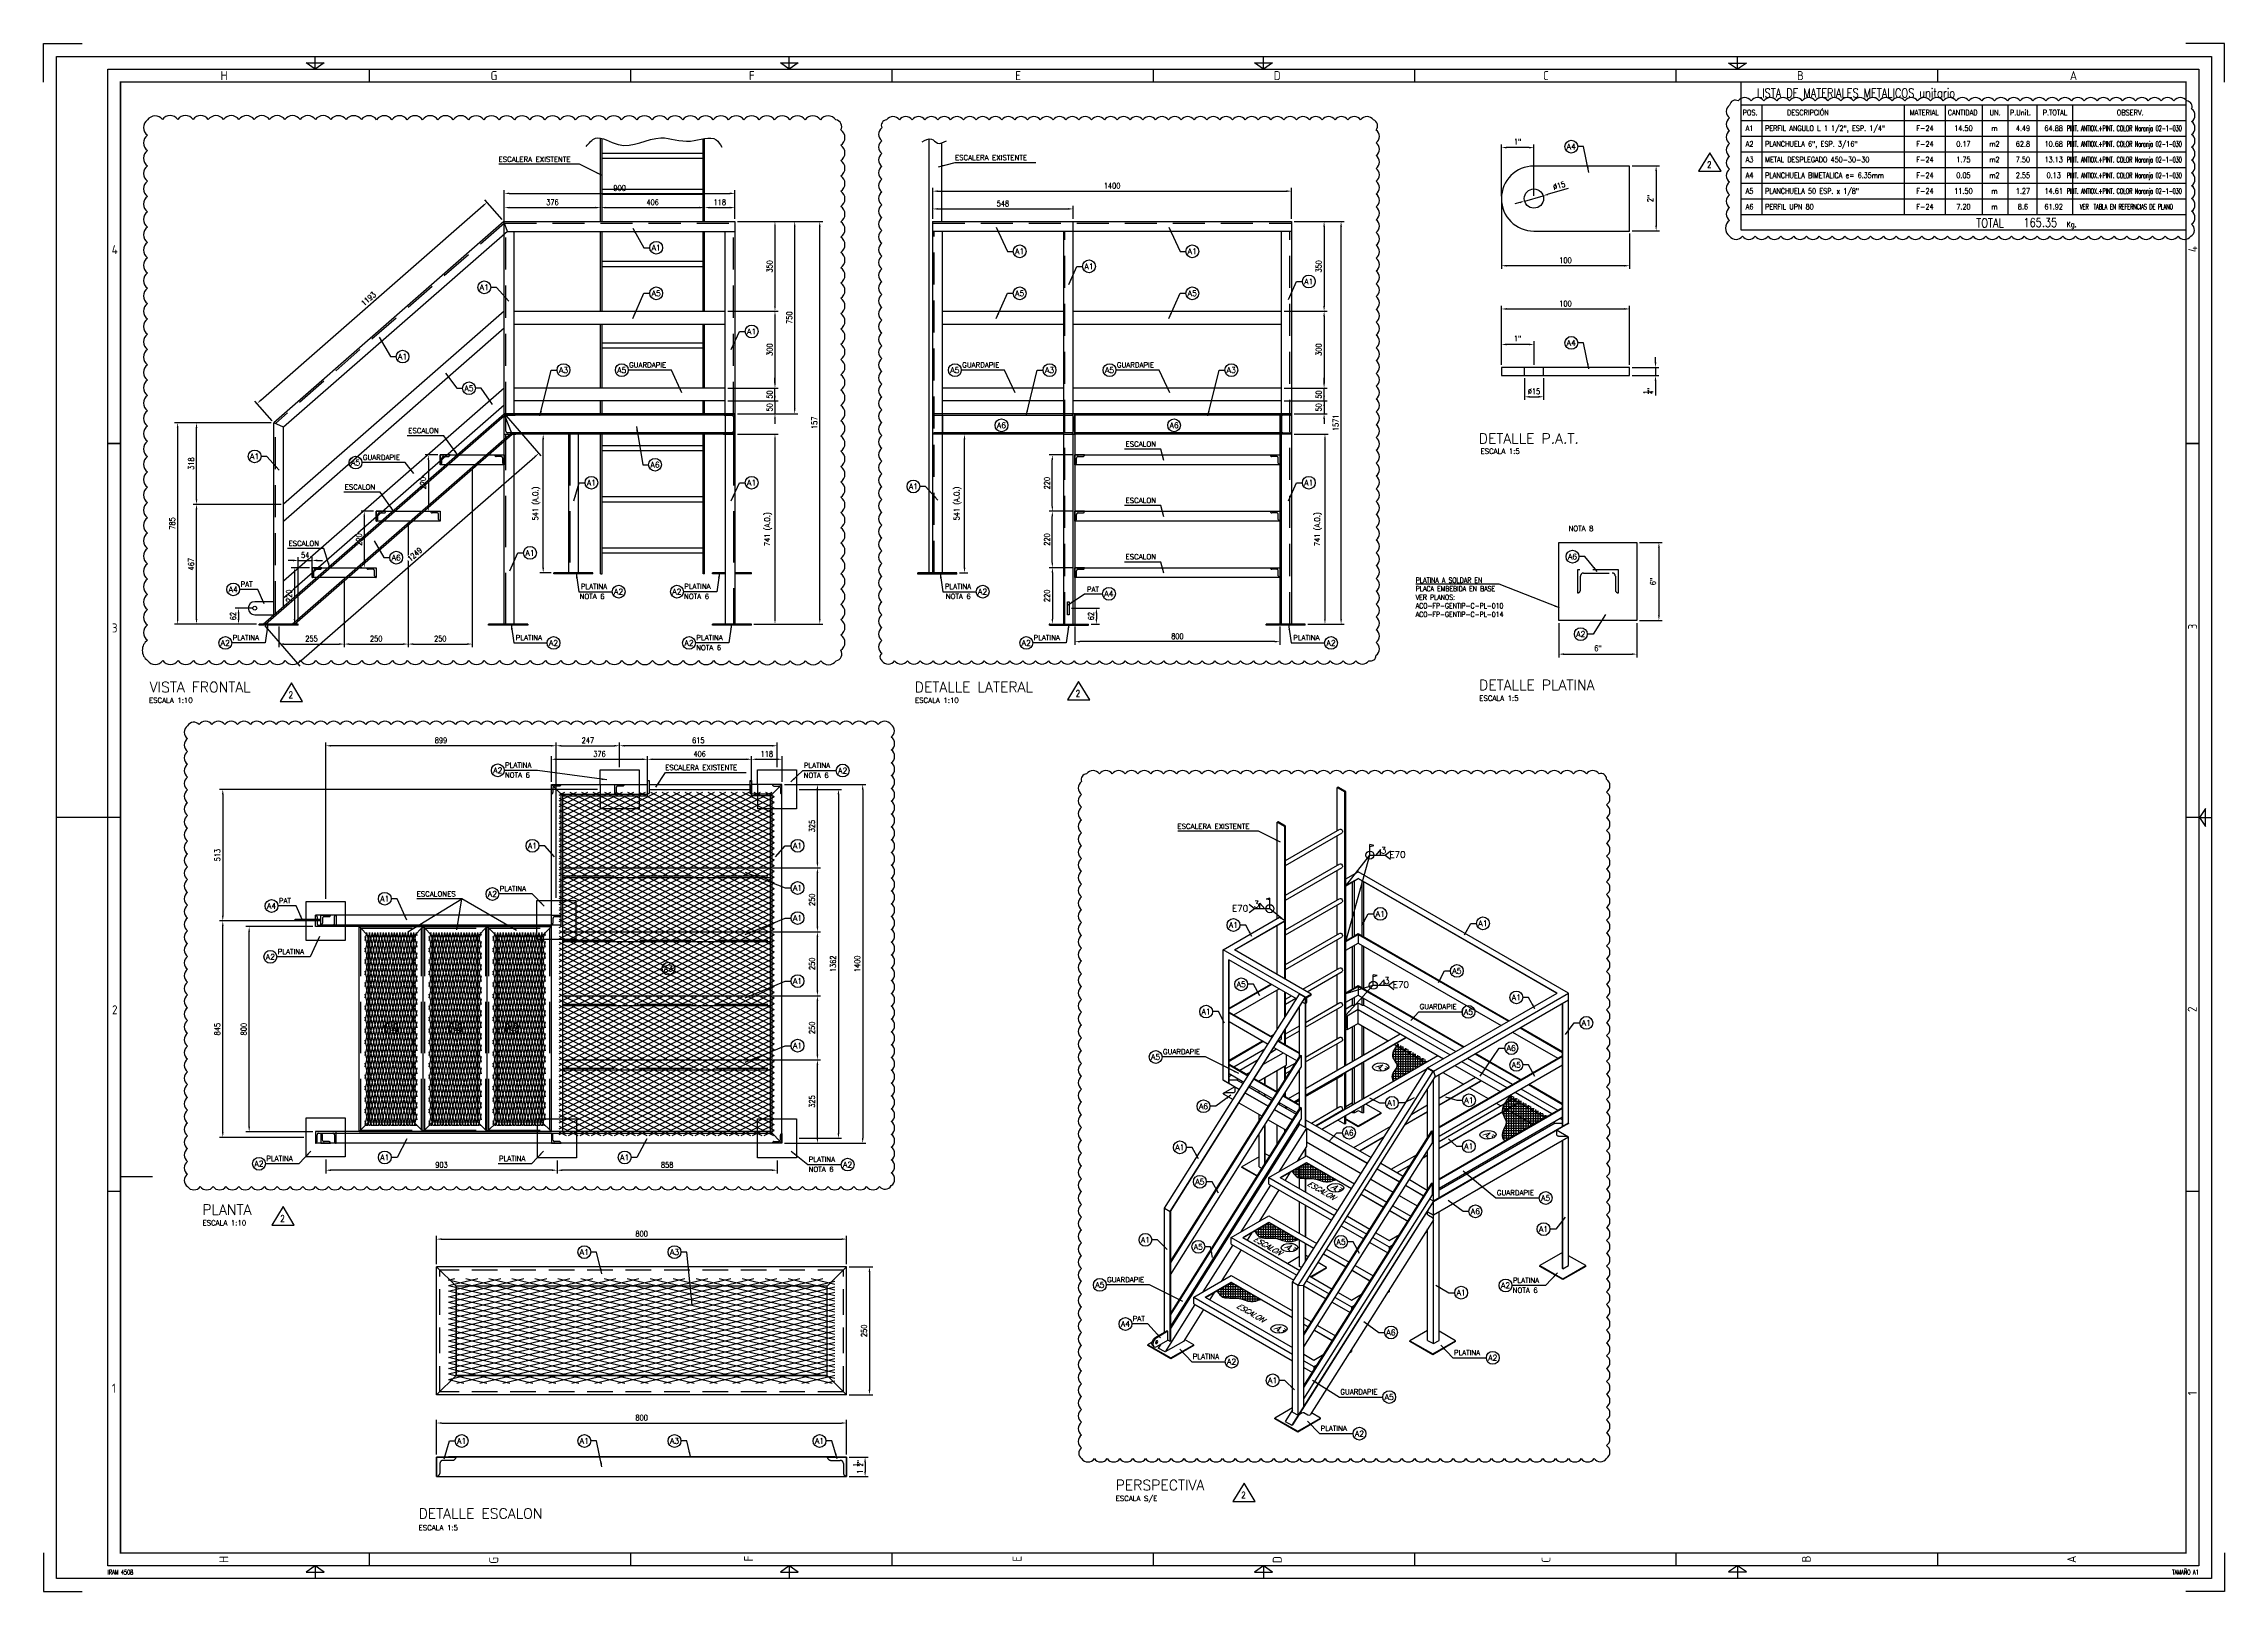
# Paper-space layout 'Hoja 1' of a CAD drawing. Header units: millimetres. Extents: x -2575 to -1724, y -70 to 534.
# The model-space entities are those that its viewports show. They can reach past a viewport. Long polylines and large blocks are cut down to what shows.
import ezdxf
from ezdxf.enums import TextEntityAlignment as Align

# ---------------------------------------------------------------- set-up
doc = ezdxf.new("R2010")
doc.units = ezdxf.units.MM
doc.linetypes.add('( Hidden )', pattern=[0.375, 0.25, -0.125])
doc.linetypes.add('HIDDEN', pattern=[0.375, 0.25, -0.125])
doc.layers.get('0').update_dxf_attribs({"linetype": 'CONTINUOUS'})
doc.layers.get('DEFPOINTS').update_dxf_attribs({"color": 8, "linetype": 'CONTINUOUS'})
for name, color, linetype in [('AR_PLANILLAS', 1, 'CONTINUOUS'), ('Dimension', 1, 'CONTINUOUS'), ('FORMATO', 7, 'CONTINUOUS'), ('G-COTAS', 1, 'CONTINUOUS'), ('G-NUB.REV', 1, 'CONTINUOUS'), ('G-TEXTO', 2, 'CONTINUOUS'), ('G-TEXTO TITULO', 4, 'CONTINUOUS'), ('M-ESCALERA EXISTENTE', 8, 'CONTINUOUS'), ('M-ESCALON', 2, 'CONTINUOUS'), ('M-ESTRUCTURA', 4, 'CONTINUOUS'), ('M-MALLA', 8, 'CONTINUOUS'), ('M-OCULTA', 1, 'CONTINUOUS'), ('M-PLATINA', 1, 'CONTINUOUS'), ('TEXTO', 2, 'CONTINUOUS'), ('TEXTOS', 2, 'CONTINUOUS'), ('Viewl', 2, 'CONTINUOUS')]:
    doc.layers.add(name, color=color, linetype=linetype)
doc.layers.get('Viewl').off()
doc.styles.add('2RS', font='romans.shx', dxfattribs={"height": 2})
doc.styles.add('ISO Proportional', font='isocp.shx')
doc.styles.add('ROMANS', font='romans.shx', dxfattribs={"height": 2.2})
doc.styles.add('ROMANS-TECSA', font='romans.shx', dxfattribs={"width": 0.7})
doc.styles.add('TEXTOS', font='romans.shx', dxfattribs={"width": 0.75})
doc.dimstyles.new('COTA 1-1', dxfattribs={"dimtxt": 2.2, "dimasz": 2, "dimexe": 1.25, "dimexo": 1, "dimgap": 1, "dimtad": 1, "dimdec": 0, "dimtxsty": 'ROMANS-TECSA', "dimcen": 2.5, "dimclrd": 256, "dimclre": 256, "dimclrt": 2, "dimadec": 0, "dimazin": 0, "dimtfac": 1, "dimtdec": 0, "dimtmove": 0, "dimatfit": 3, "dimfxl": 1.25, "dimtfill": 1, "dimarcsym": 0})

# ---------------------------------------------------------------- blocks, each defined once
blk = doc.blocks.new('A1')
at = {"layer": 'FORMATO', "color": 1, "linetype": 'Continuous'}
for p, q in [((-740, 589), (-743.5, 591.5)), ((-743.5, 591.5), (-736.5, 591.5)), ((-740, 589), (-740, 594)), ((-736.5, 591.5), (-740, 589)), ((-558.5, 591.5), (-551.5, 591.5)), ((-555, 589), (-558.5, 591.5)), ((-555, 589), (-555, 594)), ((-551.5, 591.5), (-555, 589)), ((-370, 589), (-373.5, 591.5)), ((-373.5, 591.5), (-366.5, 591.5)), ((-370, 589), (-370, 594)), ((-366.5, 591.5), (-370, 589)), ((-185, 589), (-188.5, 591.4)), ((-188.5, 591.4), (-181.5, 591.4)), ((-185, 589), (-185, 594)), ((-181.5, 591.4), (-185, 589)), ((-2.34, 300.5), (-4.74, 297)), ((-2.34, 293.5), (-2.34, 300.5)), ((-4.84, 297), (0, 297)), ((-4.74, 297), (-2.34, 293.5)), ((-740, 5), (-743.5, 2.5)), ((-743.5, 2.5), (-736.5, 2.5)), ((-736.5, 2.5), (-740, 5)), ((-740, 5), (-740, 0)), ((-555, 5), (-558.5, 2.5)), ((-558.5, 2.5), (-551.5, 2.5)), ((-551.5, 2.5), (-555, 5)), ((-555, 5), (-555, 0)), ((-370, 5), (-373.5, 2.5)), ((-373.5, 2.5), (-366.5, 2.5)), ((-366.5, 2.5), (-370, 5)), ((-370, 5), (-370, 0)), ((-185, 5), (-188.5, 2.6)), ((-188.5, 2.6), (-181.5, 2.6)), ((-185, 5), (-185, 0)), ((-181.5, 2.6), (-185, 5))]:
    blk.add_line(p, q, dxfattribs=at)
at = {"layer": 'FORMATO', "color": 1}
for p, q in [((-719, 589), (-719, 584)), ((-617, 589), (-617, 584)), ((-515, 589), (-515, 584)), ((-413, 589), (-413, 584)), ((-413, 589), (-413, 584)), ((-311, 589), (-311, 584)), ((-209, 589), (-209, 584)), ((-107, 589), (-107, 584)), ((-816, 443), (-821, 443)), ((-5, 443), (-10, 443)), ((-816, 297.02), (-841, 297)), ((-5, 297), (-10, 297)), ((-816, 151), (-821, 151)), ((-5, 151), (-10, 151)), ((-719, 10), (-719, 5)), ((-617, 10), (-617, 5)), ((-515, 10), (-515, 5)), ((-413, 10), (-413, 5)), ((-413, 10), (-413, 5)), ((-311, 10), (-311, 5)), ((-209, 10), (-209, 5)), ((-107, 10), (-107, 5))]:
    blk.add_line(p, q, dxfattribs=at)
for points in [[(-846, 584), (-846, 599), (-831, 599)], [(5, 584), (5, 599), (-10, 599)], [(-420.5, 589), (-5, 589)], [(-821, 443), (-816, 443)], [(-10, 443), (-5, 443)], [(-816, 156.94), (-803.55, 156.94)], [(-846, 10), (-846, -5), (-831, -5)], [(5, 10), (5, -5), (-10, -5)], [(5, 10), (5, -5), (-10, -5)]]:
    blk.add_lwpolyline(points, dxfattribs=at)
blk.add_lwpolyline([(-841, 0), (-841, 594), (0, 594), (0, 0), (-841, 0)], close=True, dxfattribs=at)
at = {"layer": 'FORMATO', "color": 4}
blk.add_lwpolyline([(-821, 589), (-5, 589), (-5, 5), (-821, 5), (-821, 589)], dxfattribs=at)
at = {"layer": 'FORMATO', "color": 6, "const_width": 0.6}
blk.add_lwpolyline([(-10, 10), (-816, 10), (-816, 584), (-10, 584), (-10, 10)], dxfattribs=at)
at = {"layer": 'FORMATO', "color": 1, "style": 'ISO Proportional'}
for s, p in [('H', (-775.59, 586.53)), ('G', (-670.28, 586.53)), ('F', (-569.65, 586.53)), ('E', (-465.74, 586.53)), ('D', (-364.64, 586.53)), ('C', (-259.77, 586.53)), ('B', (-160.44, 586.53)), ('A', (-53.89, 586.53)), ('4', (-818.24, 518.63)), ('3', (-818.24, 370.98)), ('2', (-818.24, 221.95)), ('1', (-818.55, 74.3))]:
    blk.add_text(s, height=3.5, dxfattribs=at).set_placement(p, align=Align.MIDDLE)
for s, p in [('4', (-7.33, 518.79)), ('3', (-7.41, 371.51)), ('2', (-7.55, 222.16)), ('1', (-7.51, 72.3)), ('F', (-570.94, 7.83)), ('E', (-466.12, 7.72)), ('B', (-158.14, 7.65)), ('A', (-54.61, 7.53)), ('H', (-775.7, 7.48)), ('G', (-670.34, 7.12)), ('D', (-364.6, 7.39)), ('C', (-259.72, 7.32))]:
    blk.add_text(s, height=3.5, rotation=90, dxfattribs=at).set_placement(p, align=Align.MIDDLE)
at = {"layer": 'FORMATO', "color": 1, "ltscale": 5, "style": 'ROMANS', "width": 0.6}
blk.add_text('IRAM 4508', height=1.899, dxfattribs=at).set_placement((-821, 2.5), align=Align.MIDDLE_LEFT)
at = {"layer": 'TEXTO', "color": 1, "ltscale": 5, "style": 'ROMANS', "width": 0.6}
blk.add_text('TAMAÑO A1', height=1.899, dxfattribs=at).set_placement((-5, 2.5), align=Align.MIDDLE_RIGHT)
blk = doc.blocks.new('*U2033')
blk.add_blockref('A1', (0, 0))
blk = doc.blocks.new('*D2034')
at = {"layer": 'DEFPOINTS', "color": 0, "transparency": 16777216}
for p in [(-2088.12, 476.25), (-2228.12, 464.38), (-2088.12, 464.38)]:
    blk.add_point(p, dxfattribs=at)
at = {"layer": 'Dimension', "lineweight": -2, "transparency": 16777216}
for p, q in [((-2228.12, 465.38), (-2228.12, 477.5)), ((-2088.12, 465.38), (-2088.12, 477.5)), ((-2226.12, 476.25), (-2090.12, 476.25))]:
    blk.add_line(p, q, dxfattribs=at)
at = {"layer": 'Dimension', "transparency": 16777216}
for points in [[(-2226.12, 476.58), (-2226.12, 475.91), (-2228.12, 476.25)], [(-2090.12, 476.58), (-2090.12, 475.91), (-2088.12, 476.25)]]:
    blk.add_solid(points, dxfattribs=at)
at = {"layer": 'Dimension', "color": 2, "transparency": 16777216, "insert": (-2158.12, 478.35), "char_height": 2.2, "attachment_point": 5, "style": 'ROMANS-TECSA', "bg_fill": 3, "box_fill_scale": 1.1, "bg_fill_color": 256, "bg_fill_true_color": 13158600, "bg_fill_transparency": 0}
blk.add_mtext('1400', dxfattribs=at)
blk = doc.blocks.new('*D2036')
at = {"layer": 'DEFPOINTS', "color": 0, "ltscale": 4, "transparency": 16777216}
for p in [(-2173.31, 469.31), (-2228.12, 464.38), (-2173.31, 464.38)]:
    blk.add_point(p, dxfattribs=at)
at = {"layer": 'Dimension', "lineweight": -2, "ltscale": 4, "transparency": 16777216}
for p, q in [((-2228.12, 465.38), (-2228.12, 470.56)), ((-2226.12, 469.31), (-2175.31, 469.31)), ((-2173.31, 465.38), (-2173.31, 470.56))]:
    blk.add_line(p, q, dxfattribs=at)
at = {"layer": 'Dimension', "ltscale": 4, "transparency": 16777216}
for points in [[(-2226.12, 469.65), (-2226.12, 468.98), (-2228.12, 469.31)], [(-2175.31, 469.65), (-2175.31, 468.98), (-2173.31, 469.31)]]:
    blk.add_solid(points, dxfattribs=at)
at = {"layer": 'Dimension', "color": 2, "ltscale": 4, "transparency": 16777216, "insert": (-2200.72, 471.41), "char_height": 2.2, "attachment_point": 5, "style": 'ROMANS-TECSA', "bg_fill": 3, "box_fill_scale": 1.1, "bg_fill_color": 256, "bg_fill_true_color": 13158600, "bg_fill_transparency": 0}
blk.add_mtext('548', dxfattribs=at)
blk = doc.blocks.new('*D2037')
at = {"layer": 'DEFPOINTS', "color": 0, "ltscale": 4, "transparency": 16777216}
for p in [(-2088.12, 464.38), (-2091.93, 429.38), (-2075.38, 429.38)]:
    blk.add_point(p, dxfattribs=at)
at = {"layer": 'Dimension', "lineweight": -2, "ltscale": 4, "transparency": 16777216}
for p, q in [((-2087.12, 464.38), (-2074.13, 464.38)), ((-2075.38, 462.38), (-2075.38, 431.38)), ((-2090.93, 429.38), (-2074.13, 429.38))]:
    blk.add_line(p, q, dxfattribs=at)
at = {"layer": 'Dimension', "ltscale": 4, "transparency": 16777216}
for points in [[(-2075.71, 462.38), (-2075.04, 462.38), (-2075.38, 464.38)], [(-2075.71, 431.38), (-2075.04, 431.38), (-2075.38, 429.38)]]:
    blk.add_solid(points, dxfattribs=at)
at = {"layer": 'Dimension', "color": 2, "ltscale": 4, "transparency": 16777216, "insert": (-2077.48, 446.88), "char_height": 2.2, "attachment_point": 5, "rotation": 90, "style": 'ROMANS-TECSA', "bg_fill": 3, "box_fill_scale": 1.1, "bg_fill_color": 256, "bg_fill_true_color": 13158600, "bg_fill_transparency": 0}
blk.add_mtext('350', dxfattribs=at)
blk = doc.blocks.new('*D2038')
at = {"layer": 'DEFPOINTS', "color": 0, "ltscale": 4, "transparency": 16777216}
for p in [(-2091.93, 429.38), (-2091.93, 399.38), (-2075.38, 399.38)]:
    blk.add_point(p, dxfattribs=at)
at = {"layer": 'Dimension', "lineweight": -2, "ltscale": 4, "transparency": 16777216}
for p, q in [((-2090.93, 429.38), (-2074.13, 429.38)), ((-2075.38, 427.38), (-2075.38, 401.38)), ((-2090.93, 399.38), (-2074.13, 399.38))]:
    blk.add_line(p, q, dxfattribs=at)
at = {"layer": 'Dimension', "ltscale": 4, "transparency": 16777216}
for points in [[(-2075.71, 427.38), (-2075.04, 427.38), (-2075.38, 429.38)], [(-2075.71, 401.38), (-2075.04, 401.38), (-2075.38, 399.38)]]:
    blk.add_solid(points, dxfattribs=at)
at = {"layer": 'Dimension', "color": 2, "ltscale": 4, "transparency": 16777216, "insert": (-2077.48, 414.38), "char_height": 2.2, "attachment_point": 5, "rotation": 90, "style": 'ROMANS-TECSA', "bg_fill": 3, "box_fill_scale": 1.1, "bg_fill_color": 256, "bg_fill_true_color": 13158600, "bg_fill_transparency": 0}
blk.add_mtext('300', dxfattribs=at)
blk = doc.blocks.new('*D2039')
at = {"layer": 'DEFPOINTS', "color": 0, "ltscale": 4, "transparency": 16777216}
for p in [(-2088.12, 381.38), (-2082.75, 307.31), (-2075.04, 307.31)]:
    blk.add_point(p, dxfattribs=at)
at = {"layer": 'Dimension', "lineweight": -2, "ltscale": 4, "transparency": 16777216}
for p, q in [((-2087.12, 381.38), (-2073.79, 381.38)), ((-2075.04, 379.38), (-2075.04, 309.31)), ((-2081.75, 307.31), (-2073.79, 307.31))]:
    blk.add_line(p, q, dxfattribs=at)
at = {"layer": 'Dimension', "ltscale": 4, "transparency": 16777216}
for points in [[(-2075.38, 379.38), (-2074.71, 379.38), (-2075.04, 381.38)], [(-2075.38, 309.31), (-2074.71, 309.31), (-2075.04, 307.31)]]:
    blk.add_solid(points, dxfattribs=at)
at = {"layer": 'Dimension', "color": 2, "ltscale": 4, "transparency": 16777216, "insert": (-2077.72, 344.34), "char_height": 2.2, "attachment_point": 5, "rotation": 90, "style": 'ROMANS-TECSA', "bg_fill": 3, "box_fill_scale": 1.1, "bg_fill_color": 256, "bg_fill_true_color": 13158600, "bg_fill_transparency": 0}
blk.add_mtext('741 (A.O.)', dxfattribs=at)
blk = doc.blocks.new('*D2040')
at = {"layer": 'DEFPOINTS', "color": 0, "ltscale": 4, "transparency": 16777216}
for p in [(-2088.12, 464.38), (-2068.75, 464.38), (-2082.75, 307.31)]:
    blk.add_point(p, dxfattribs=at)
at = {"layer": 'Dimension', "lineweight": -2, "ltscale": 4, "transparency": 16777216}
for p, q in [((-2087.12, 464.38), (-2067.5, 464.38)), ((-2068.75, 309.31), (-2068.75, 462.38)), ((-2081.75, 307.31), (-2067.5, 307.31))]:
    blk.add_line(p, q, dxfattribs=at)
at = {"layer": 'Dimension', "ltscale": 4, "transparency": 16777216}
for points in [[(-2069.08, 462.38), (-2068.42, 462.38), (-2068.75, 464.38)], [(-2069.08, 309.31), (-2068.42, 309.31), (-2068.75, 307.31)]]:
    blk.add_solid(points, dxfattribs=at)
at = {"layer": 'Dimension', "color": 2, "ltscale": 4, "transparency": 16777216, "insert": (-2070.85, 385.84), "char_height": 2.2, "attachment_point": 5, "rotation": 90, "style": 'ROMANS-TECSA', "bg_fill": 3, "box_fill_scale": 1.1, "bg_fill_color": 256, "bg_fill_true_color": 13158600, "bg_fill_transparency": 0}
blk.add_mtext('1571', dxfattribs=at)
blk = doc.blocks.new('*D2041')
at = {"layer": 'DEFPOINTS', "color": 0, "ltscale": 4, "transparency": 16777216}
for p in [(-2172.62, 307.31), (-2092.62, 307.31), (-2172.62, 300.45)]:
    blk.add_point(p, dxfattribs=at)
at = {"layer": 'Dimension', "lineweight": -2, "ltscale": 4, "transparency": 16777216}
for p, q in [((-2172.62, 306.31), (-2172.62, 299.2)), ((-2094.62, 300.45), (-2170.62, 300.45)), ((-2092.62, 306.31), (-2092.62, 299.2))]:
    blk.add_line(p, q, dxfattribs=at)
at = {"layer": 'Dimension', "ltscale": 4, "transparency": 16777216}
for points in [[(-2170.62, 300.78), (-2170.62, 300.11), (-2172.62, 300.45)], [(-2094.62, 300.78), (-2094.62, 300.11), (-2092.62, 300.45)]]:
    blk.add_solid(points, dxfattribs=at)
at = {"layer": 'Dimension', "color": 2, "ltscale": 4, "transparency": 16777216, "insert": (-2132.62, 302.55), "char_height": 2.2, "attachment_point": 5, "style": 'ROMANS-TECSA', "bg_fill": 3, "box_fill_scale": 1.1, "bg_fill_color": 256, "bg_fill_true_color": 13158600, "bg_fill_transparency": 0}
blk.add_mtext('800', dxfattribs=at)
blk = doc.blocks.new('*D2042')
at = {"layer": 'DEFPOINTS', "color": 0, "ltscale": 4, "transparency": 16777216}
for p in [(-2305.28, 464.38), (-2309.09, 429.38), (-2289.66, 429.38)]:
    blk.add_point(p, dxfattribs=at)
at = {"layer": 'Dimension', "lineweight": -2, "ltscale": 4, "transparency": 16777216}
for p, q in [((-2304.28, 464.38), (-2288.41, 464.38)), ((-2289.66, 462.38), (-2289.66, 431.38)), ((-2308.09, 429.38), (-2288.41, 429.38))]:
    blk.add_line(p, q, dxfattribs=at)
at = {"layer": 'Dimension', "ltscale": 4, "transparency": 16777216}
for points in [[(-2289.99, 462.38), (-2289.33, 462.38), (-2289.66, 464.38)], [(-2289.99, 431.38), (-2289.33, 431.38), (-2289.66, 429.38)]]:
    blk.add_solid(points, dxfattribs=at)
at = {"layer": 'Dimension', "color": 2, "ltscale": 4, "transparency": 16777216, "insert": (-2291.76, 446.88), "char_height": 2.2, "attachment_point": 5, "rotation": 90, "style": 'ROMANS-TECSA', "bg_fill": 3, "box_fill_scale": 1.1, "bg_fill_color": 256, "bg_fill_true_color": 13158600, "bg_fill_transparency": 0}
blk.add_mtext('350', dxfattribs=at)
blk = doc.blocks.new('*D2043')
at = {"layer": 'DEFPOINTS', "color": 0, "ltscale": 4, "transparency": 16777216}
for p in [(-2309.09, 429.38), (-2309.09, 399.38), (-2289.66, 399.38)]:
    blk.add_point(p, dxfattribs=at)
at = {"layer": 'Dimension', "lineweight": -2, "ltscale": 4, "transparency": 16777216}
for p, q in [((-2308.09, 429.38), (-2288.41, 429.38)), ((-2289.66, 427.38), (-2289.66, 401.38)), ((-2308.09, 399.38), (-2288.41, 399.38))]:
    blk.add_line(p, q, dxfattribs=at)
at = {"layer": 'Dimension', "ltscale": 4, "transparency": 16777216}
for points in [[(-2289.99, 427.38), (-2289.33, 427.38), (-2289.66, 429.38)], [(-2289.99, 401.38), (-2289.33, 401.38), (-2289.66, 399.38)]]:
    blk.add_solid(points, dxfattribs=at)
at = {"layer": 'Dimension', "color": 2, "ltscale": 4, "transparency": 16777216, "insert": (-2291.76, 414.38), "char_height": 2.2, "attachment_point": 5, "rotation": 90, "style": 'ROMANS-TECSA', "bg_fill": 3, "box_fill_scale": 1.1, "bg_fill_color": 256, "bg_fill_true_color": 13158600, "bg_fill_transparency": 0}
blk.add_mtext('300', dxfattribs=at)
blk = doc.blocks.new('*D2044')
at = {"layer": 'DEFPOINTS', "color": 0, "ltscale": 4, "transparency": 16777216}
for p in [(-2309.09, 394.38), (-2305.28, 389.38)]:
    blk.add_point(p, dxfattribs=at)
at = {"layer": 'Dimension', "lineweight": -2, "ltscale": 4, "transparency": 16777216}
for p, q in [((-2308.09, 394.38), (-2288.41, 394.38)), ((-2289.66, 396.38), (-2289.66, 398.38)), ((-2289.66, 394.38), (-2289.66, 389.38)), ((-2304.28, 389.38), (-2288.41, 389.38)), ((-2289.66, 387.38), (-2289.66, 385.38))]:
    blk.add_line(p, q, dxfattribs=at)
at = {"layer": 'Dimension', "ltscale": 4, "transparency": 16777216}
for points in [[(-2289.99, 396.38), (-2289.33, 396.38), (-2289.66, 394.38)], [(-2289.99, 387.38), (-2289.33, 387.38), (-2289.66, 389.38)]]:
    blk.add_solid(points, dxfattribs=at)
at = {"layer": 'Dimension', "color": 2, "ltscale": 4, "transparency": 16777216, "insert": (-2291.76, 391.88), "char_height": 2.2, "attachment_point": 5, "rotation": 90, "style": 'ROMANS-TECSA', "bg_fill": 3, "box_fill_scale": 1.1, "bg_fill_color": 256, "bg_fill_true_color": 13158600, "bg_fill_transparency": 0}
blk.add_mtext('50', dxfattribs=at)
at = {"layer": 'DEFPOINTS', "color": 0, "ltscale": 4, "transparency": 16777216}
blk.add_point((-2289.66, 389.38), dxfattribs=at)
blk = doc.blocks.new('*D2045')
at = {"layer": 'DEFPOINTS', "color": 0, "ltscale": 4, "transparency": 16777216}
for p in [(-2305.28, 381.38), (-2298.86, 307.31), (-2289.66, 307.31)]:
    blk.add_point(p, dxfattribs=at)
at = {"layer": 'Dimension', "lineweight": -2, "ltscale": 4, "transparency": 16777216}
for p, q in [((-2304.28, 381.38), (-2288.41, 381.38)), ((-2289.66, 379.38), (-2289.66, 309.31)), ((-2297.86, 307.31), (-2288.41, 307.31))]:
    blk.add_line(p, q, dxfattribs=at)
at = {"layer": 'Dimension', "ltscale": 4, "transparency": 16777216}
for points in [[(-2289.99, 379.38), (-2289.33, 379.38), (-2289.66, 381.38)], [(-2289.99, 309.31), (-2289.33, 309.31), (-2289.66, 307.31)]]:
    blk.add_solid(points, dxfattribs=at)
at = {"layer": 'Dimension', "color": 2, "ltscale": 4, "transparency": 16777216, "insert": (-2292.34, 344.34), "char_height": 2.2, "attachment_point": 5, "rotation": 90, "style": 'ROMANS-TECSA', "bg_fill": 3, "box_fill_scale": 1.1, "bg_fill_color": 256, "bg_fill_true_color": 13158600, "bg_fill_transparency": 0}
blk.add_mtext('741 (A.O.)', dxfattribs=at)
blk = doc.blocks.new('*D2046')
at = {"layer": 'DEFPOINTS', "color": 0, "ltscale": 4, "transparency": 16777216}
for p in [(-2305.28, 464.38), (-2272.18, 464.38), (-2298.86, 307.31)]:
    blk.add_point(p, dxfattribs=at)
at = {"layer": 'Dimension', "lineweight": -2, "ltscale": 4, "transparency": 16777216}
for p, q in [((-2304.28, 464.38), (-2270.93, 464.38)), ((-2272.18, 309.31), (-2272.18, 462.38)), ((-2297.86, 307.31), (-2270.93, 307.31))]:
    blk.add_line(p, q, dxfattribs=at)
at = {"layer": 'Dimension', "ltscale": 4, "transparency": 16777216}
for points in [[(-2272.52, 462.38), (-2271.85, 462.38), (-2272.18, 464.38)], [(-2272.52, 309.31), (-2271.85, 309.31), (-2272.18, 307.31)]]:
    blk.add_solid(points, dxfattribs=at)
at = {"layer": 'Dimension', "color": 2, "ltscale": 4, "transparency": 16777216, "insert": (-2274.28, 385.84), "char_height": 2.2, "attachment_point": 5, "rotation": 90, "style": 'ROMANS-TECSA', "bg_fill": 3, "box_fill_scale": 1.1, "bg_fill_color": 256, "bg_fill_true_color": 13158600, "bg_fill_transparency": 0}
blk.add_mtext('157', dxfattribs=at)
blk = doc.blocks.new('*D2047')
at = {"layer": 'DEFPOINTS', "color": 0, "ltscale": 4, "transparency": 16777216}
for p in [(-2350.32, 259.82), (-2350.32, 250.43), (-2288.83, 250.43)]:
    blk.add_point(p, dxfattribs=at)
at = {"layer": 'Dimension', "lineweight": -2, "ltscale": 4, "transparency": 16777216}
for p, q in [((-2350.32, 251.43), (-2350.32, 261.07)), ((-2290.83, 259.82), (-2348.32, 259.82)), ((-2288.83, 251.43), (-2288.83, 261.07))]:
    blk.add_line(p, q, dxfattribs=at)
at = {"layer": 'Dimension', "ltscale": 4, "transparency": 16777216}
for points in [[(-2348.32, 260.16), (-2348.32, 259.49), (-2350.32, 259.82)], [(-2290.83, 260.16), (-2290.83, 259.49), (-2288.83, 259.82)]]:
    blk.add_solid(points, dxfattribs=at)
at = {"layer": 'Dimension', "color": 2, "ltscale": 4, "transparency": 16777216, "insert": (-2319.57, 261.92), "char_height": 2.2, "attachment_point": 5, "style": 'ROMANS-TECSA', "bg_fill": 3, "box_fill_scale": 1.1, "bg_fill_color": 256, "bg_fill_true_color": 13158600, "bg_fill_transparency": 0}
blk.add_mtext('615', dxfattribs=at)
blk = doc.blocks.new('*D2048')
at = {"layer": 'DEFPOINTS', "color": 0, "ltscale": 4, "transparency": 16777216}
for p in [(-2281.21, 242.81), (-2281.21, 106.62), (-2264.89, 106.62)]:
    blk.add_point(p, dxfattribs=at)
at = {"layer": 'Dimension', "lineweight": -2, "ltscale": 4, "transparency": 16777216}
for p, q in [((-2280.21, 242.81), (-2263.64, 242.81)), ((-2264.89, 240.81), (-2264.89, 108.62)), ((-2280.21, 106.62), (-2263.64, 106.62))]:
    blk.add_line(p, q, dxfattribs=at)
at = {"layer": 'Dimension', "ltscale": 4, "transparency": 16777216}
for points in [[(-2265.22, 240.81), (-2264.56, 240.81), (-2264.89, 242.81)], [(-2265.22, 108.62), (-2264.56, 108.62), (-2264.89, 106.62)]]:
    blk.add_solid(points, dxfattribs=at)
at = {"layer": 'Dimension', "color": 2, "ltscale": 4, "transparency": 16777216, "insert": (-2266.99, 174.72), "char_height": 2.2, "attachment_point": 5, "rotation": 90, "style": 'ROMANS-TECSA', "bg_fill": 3, "box_fill_scale": 1.1, "bg_fill_color": 256, "bg_fill_true_color": 13158600, "bg_fill_transparency": 0}
blk.add_mtext('1362', dxfattribs=at)
blk = doc.blocks.new('*D2049')
at = {"layer": 'DEFPOINTS', "color": 0, "ltscale": 4, "transparency": 16777216}
for p in [(-2374.67, 99), (-2374.67, 94.18), (-2288.83, 99)]:
    blk.add_point(p, dxfattribs=at)
at = {"layer": 'Dimension', "lineweight": -2, "ltscale": 4, "transparency": 16777216}
for p, q in [((-2374.67, 98), (-2374.67, 92.93)), ((-2290.83, 94.18), (-2372.67, 94.18)), ((-2288.83, 98), (-2288.83, 92.93))]:
    blk.add_line(p, q, dxfattribs=at)
at = {"layer": 'Dimension', "ltscale": 4, "transparency": 16777216}
for points in [[(-2372.67, 94.51), (-2372.67, 93.84), (-2374.67, 94.18)], [(-2290.83, 94.51), (-2290.83, 93.84), (-2288.83, 94.18)]]:
    blk.add_solid(points, dxfattribs=at)
at = {"layer": 'Dimension', "color": 2, "ltscale": 4, "transparency": 16777216, "insert": (-2331.75, 96.28), "char_height": 2.2, "attachment_point": 5, "style": 'ROMANS-TECSA', "bg_fill": 3, "box_fill_scale": 1.1, "bg_fill_color": 256, "bg_fill_true_color": 13158600, "bg_fill_transparency": 0}
blk.add_mtext('858', dxfattribs=at)
blk = doc.blocks.new('*D2050')
at = {"layer": 'DEFPOINTS', "color": 0, "ltscale": 4, "transparency": 16777216}
for p in [(-2464.95, 99.35), (-2464.95, 94.18), (-2374.67, 99)]:
    blk.add_point(p, dxfattribs=at)
at = {"layer": 'Dimension', "lineweight": -2, "ltscale": 4, "transparency": 16777216}
for p, q in [((-2464.95, 98.35), (-2464.95, 92.93)), ((-2376.67, 94.18), (-2462.95, 94.18)), ((-2374.67, 98), (-2374.67, 92.93))]:
    blk.add_line(p, q, dxfattribs=at)
at = {"layer": 'Dimension', "ltscale": 4, "transparency": 16777216}
for points in [[(-2462.95, 94.51), (-2462.95, 93.84), (-2464.95, 94.18)], [(-2376.67, 94.51), (-2376.67, 93.84), (-2374.67, 94.18)]]:
    blk.add_solid(points, dxfattribs=at)
at = {"layer": 'Dimension', "color": 2, "ltscale": 4, "transparency": 16777216, "insert": (-2419.81, 96.28), "char_height": 2.2, "attachment_point": 5, "style": 'ROMANS-TECSA', "bg_fill": 3, "box_fill_scale": 1.1, "bg_fill_color": 256, "bg_fill_true_color": 13158600, "bg_fill_transparency": 0}
blk.add_mtext('903', dxfattribs=at)
blk = doc.blocks.new('*D2051')
at = {"layer": 'DEFPOINTS', "color": 0, "ltscale": 4, "transparency": 16777216}
for p in [(-2505.15, 191.47), (-2472.57, 191.47), (-2472.57, 106.97)]:
    blk.add_point(p, dxfattribs=at)
at = {"layer": 'Dimension', "lineweight": -2, "ltscale": 4, "transparency": 16777216}
for p, q in [((-2473.57, 191.47), (-2506.4, 191.47)), ((-2505.15, 108.97), (-2505.15, 189.47)), ((-2473.57, 106.97), (-2506.4, 106.97))]:
    blk.add_line(p, q, dxfattribs=at)
at = {"layer": 'Dimension', "ltscale": 4, "transparency": 16777216}
for points in [[(-2505.48, 189.47), (-2504.81, 189.47), (-2505.15, 191.47)], [(-2505.48, 108.97), (-2504.81, 108.97), (-2505.15, 106.97)]]:
    blk.add_solid(points, dxfattribs=at)
at = {"layer": 'Dimension', "color": 2, "ltscale": 4, "transparency": 16777216, "insert": (-2507.25, 149.22), "char_height": 2.2, "attachment_point": 5, "rotation": 90, "style": 'ROMANS-TECSA', "bg_fill": 3, "box_fill_scale": 1.1, "bg_fill_color": 256, "bg_fill_true_color": 13158600, "bg_fill_transparency": 0}
blk.add_mtext('845', dxfattribs=at)
blk = doc.blocks.new('*D2052')
at = {"layer": 'DEFPOINTS', "color": 0, "ltscale": 4, "transparency": 16777216}
for p in [(-2464.95, 259.82), (-2464.95, 199.09), (-2375.02, 199.43)]:
    blk.add_point(p, dxfattribs=at)
at = {"layer": 'Dimension', "lineweight": -2, "ltscale": 4, "transparency": 16777216}
for p, q in [((-2464.95, 200.09), (-2464.95, 261.07)), ((-2377.02, 259.82), (-2462.95, 259.82)), ((-2375.02, 200.43), (-2375.02, 261.07))]:
    blk.add_line(p, q, dxfattribs=at)
at = {"layer": 'Dimension', "ltscale": 4, "transparency": 16777216}
for points in [[(-2462.95, 260.16), (-2462.95, 259.49), (-2464.95, 259.82)], [(-2377.02, 260.16), (-2377.02, 259.49), (-2375.02, 259.82)]]:
    blk.add_solid(points, dxfattribs=at)
at = {"layer": 'Dimension', "color": 2, "ltscale": 4, "transparency": 16777216, "insert": (-2419.99, 261.92), "char_height": 2.2, "attachment_point": 5, "style": 'ROMANS-TECSA', "bg_fill": 3, "box_fill_scale": 1.1, "bg_fill_color": 256, "bg_fill_true_color": 13158600, "bg_fill_transparency": 0}
blk.add_mtext('899', dxfattribs=at)
blk = doc.blocks.new('*D2053')
at = {"layer": 'DEFPOINTS', "color": 0, "ltscale": 4, "transparency": 16777216}
for p in [(-2350.32, 259.82), (-2350.32, 250.43), (-2375.02, 199.43)]:
    blk.add_point(p, dxfattribs=at)
at = {"layer": 'Dimension', "lineweight": -2, "ltscale": 4, "transparency": 16777216}
for p, q in [((-2375.02, 200.43), (-2375.02, 261.07)), ((-2373.02, 259.82), (-2352.32, 259.82)), ((-2350.32, 251.43), (-2350.32, 261.07))]:
    blk.add_line(p, q, dxfattribs=at)
at = {"layer": 'Dimension', "ltscale": 4, "transparency": 16777216}
for points in [[(-2373.02, 260.16), (-2373.02, 259.49), (-2375.02, 259.82)], [(-2352.32, 260.16), (-2352.32, 259.49), (-2350.32, 259.82)]]:
    blk.add_solid(points, dxfattribs=at)
at = {"layer": 'Dimension', "color": 2, "ltscale": 4, "transparency": 16777216, "insert": (-2362.67, 261.92), "char_height": 2.2, "attachment_point": 5, "style": 'ROMANS-TECSA', "bg_fill": 3, "box_fill_scale": 1.1, "bg_fill_color": 256, "bg_fill_true_color": 13158600, "bg_fill_transparency": 0}
blk.add_mtext('247', dxfattribs=at)
blk = doc.blocks.new('*D2054')
at = {"layer": 'DEFPOINTS', "color": 0, "ltscale": 4, "transparency": 16777216}
for p in [(-2494.86, 189.22), (-2468.95, 189.22), (-2468.95, 109.22)]:
    blk.add_point(p, dxfattribs=at)
at = {"layer": 'Dimension', "lineweight": -2, "ltscale": 4, "transparency": 16777216}
for p, q in [((-2469.95, 189.22), (-2496.11, 189.22)), ((-2494.86, 111.22), (-2494.86, 187.22)), ((-2469.95, 109.22), (-2496.11, 109.22))]:
    blk.add_line(p, q, dxfattribs=at)
at = {"layer": 'Dimension', "ltscale": 4, "transparency": 16777216}
for points in [[(-2495.19, 187.22), (-2494.52, 187.22), (-2494.86, 189.22)], [(-2495.19, 111.22), (-2494.52, 111.22), (-2494.86, 109.22)]]:
    blk.add_solid(points, dxfattribs=at)
at = {"layer": 'Dimension', "color": 2, "ltscale": 4, "transparency": 16777216, "insert": (-2496.96, 149.22), "char_height": 2.2, "attachment_point": 5, "rotation": 90, "style": 'ROMANS-TECSA', "bg_fill": 3, "box_fill_scale": 1.1, "bg_fill_color": 256, "bg_fill_true_color": 13158600, "bg_fill_transparency": 0}
blk.add_mtext('800', dxfattribs=at)
blk = doc.blocks.new('*D2055')
at = {"layer": 'DEFPOINTS', "color": 0, "ltscale": 4, "transparency": 16777216}
for p in [(-2286.92, 244.72), (-2286.92, 104.72), (-2255.44, 104.72)]:
    blk.add_point(p, dxfattribs=at)
at = {"layer": 'Dimension', "lineweight": -2, "ltscale": 4, "transparency": 16777216}
for p, q in [((-2285.92, 244.72), (-2254.19, 244.72)), ((-2255.44, 242.72), (-2255.44, 106.72)), ((-2285.92, 104.72), (-2254.19, 104.72))]:
    blk.add_line(p, q, dxfattribs=at)
at = {"layer": 'Dimension', "ltscale": 4, "transparency": 16777216}
for points in [[(-2255.77, 242.72), (-2255.11, 242.72), (-2255.44, 244.72)], [(-2255.77, 106.72), (-2255.11, 106.72), (-2255.44, 104.72)]]:
    blk.add_solid(points, dxfattribs=at)
at = {"layer": 'Dimension', "color": 2, "ltscale": 4, "transparency": 16777216, "insert": (-2257.54, 174.72), "char_height": 2.2, "attachment_point": 5, "rotation": 90, "style": 'ROMANS-TECSA', "bg_fill": 3, "box_fill_scale": 1.1, "bg_fill_color": 256, "bg_fill_true_color": 13158600, "bg_fill_transparency": 0}
blk.add_mtext('1400', dxfattribs=at)
blk = doc.blocks.new('*D2056')
at = {"layer": 'DEFPOINTS', "color": 0, "ltscale": 4, "transparency": 16777216}
for p in [(-2291.42, 212.22), (-2273.1, 212.22), (-2291.42, 187.22)]:
    blk.add_point(p, dxfattribs=at)
at = {"layer": 'Dimension', "lineweight": -2, "ltscale": 4, "transparency": 16777216}
for p, q in [((-2290.42, 212.22), (-2271.85, 212.22)), ((-2273.1, 189.22), (-2273.1, 210.22)), ((-2290.42, 187.22), (-2271.85, 187.22))]:
    blk.add_line(p, q, dxfattribs=at)
at = {"layer": 'Dimension', "ltscale": 4, "transparency": 16777216}
for points in [[(-2273.44, 210.22), (-2272.77, 210.22), (-2273.1, 212.22)], [(-2273.44, 189.22), (-2272.77, 189.22), (-2273.1, 187.22)]]:
    blk.add_solid(points, dxfattribs=at)
at = {"layer": 'Dimension', "color": 2, "ltscale": 4, "transparency": 16777216, "insert": (-2275.2, 199.72), "char_height": 2.2, "attachment_point": 5, "rotation": 90, "style": 'ROMANS-TECSA', "bg_fill": 3, "box_fill_scale": 1.1, "bg_fill_color": 256, "bg_fill_true_color": 13158600, "bg_fill_transparency": 0}
blk.add_mtext('250', dxfattribs=at)
blk = doc.blocks.new('*D2057')
at = {"layer": 'DEFPOINTS', "color": 0, "ltscale": 4, "transparency": 16777216}
for p in [(-2286.92, 244.72), (-2273.1, 244.72), (-2291.42, 212.22)]:
    blk.add_point(p, dxfattribs=at)
at = {"layer": 'Dimension', "lineweight": -2, "ltscale": 4, "transparency": 16777216}
for p, q in [((-2285.92, 244.72), (-2271.85, 244.72)), ((-2273.1, 214.22), (-2273.1, 242.72)), ((-2290.42, 212.22), (-2271.85, 212.22))]:
    blk.add_line(p, q, dxfattribs=at)
at = {"layer": 'Dimension', "ltscale": 4, "transparency": 16777216}
for points in [[(-2273.44, 242.72), (-2272.77, 242.72), (-2273.1, 244.72)], [(-2273.44, 214.22), (-2272.77, 214.22), (-2273.1, 212.22)]]:
    blk.add_solid(points, dxfattribs=at)
at = {"layer": 'Dimension', "color": 2, "ltscale": 4, "transparency": 16777216, "insert": (-2275.2, 228.47), "char_height": 2.2, "attachment_point": 5, "rotation": 90, "style": 'ROMANS-TECSA', "bg_fill": 3, "box_fill_scale": 1.1, "bg_fill_color": 256, "bg_fill_true_color": 13158600, "bg_fill_transparency": 0}
blk.add_mtext('325', dxfattribs=at)
blk = doc.blocks.new('*D2058')
at = {"layer": 'DEFPOINTS', "color": 0, "ltscale": 4, "transparency": 16777216}
for p in [(-1953.29, 339.16), (-1953.29, 308.68), (-1944.73, 308.68)]:
    blk.add_point(p, dxfattribs=at)
at = {"layer": 'Dimension', "lineweight": -2, "ltscale": 4, "transparency": 16777216}
for p, q in [((-1952.29, 339.16), (-1943.48, 339.16)), ((-1944.73, 337.16), (-1944.73, 310.68)), ((-1952.29, 308.68), (-1943.48, 308.68))]:
    blk.add_line(p, q, dxfattribs=at)
at = {"layer": 'Dimension', "ltscale": 4, "transparency": 16777216}
for points in [[(-1945.06, 337.16), (-1944.4, 337.16), (-1944.73, 339.16)], [(-1945.06, 310.68), (-1944.4, 310.68), (-1944.73, 308.68)]]:
    blk.add_solid(points, dxfattribs=at)
at = {"layer": 'Dimension', "color": 2, "ltscale": 4, "transparency": 16777216, "insert": (-1947.04, 323.92), "char_height": 2.2, "attachment_point": 5, "rotation": 90, "style": 'ROMANS-TECSA', "bg_fill": 3, "box_fill_scale": 1.1, "bg_fill_color": 256, "bg_fill_true_color": 13158600, "bg_fill_transparency": 0}
blk.add_mtext('6"', dxfattribs=at)
blk = doc.blocks.new('*D2059')
at = {"layer": 'DEFPOINTS', "color": 0, "ltscale": 4, "transparency": 16777216}
for p in [(-1983.77, 308.68), (-1953.29, 308.68), (-1953.29, 295.57)]:
    blk.add_point(p, dxfattribs=at)
at = {"layer": 'Dimension', "lineweight": -2, "ltscale": 4, "transparency": 16777216}
for p, q in [((-1983.77, 307.68), (-1983.77, 294.32)), ((-1953.29, 307.68), (-1953.29, 294.32)), ((-1981.77, 295.57), (-1955.29, 295.57))]:
    blk.add_line(p, q, dxfattribs=at)
at = {"layer": 'Dimension', "ltscale": 4, "transparency": 16777216}
for points in [[(-1981.77, 295.91), (-1981.77, 295.24), (-1983.77, 295.57)], [(-1955.29, 295.91), (-1955.29, 295.24), (-1953.29, 295.57)]]:
    blk.add_solid(points, dxfattribs=at)
at = {"layer": 'Dimension', "color": 2, "ltscale": 4, "transparency": 16777216, "insert": (-1968.53, 297.88), "char_height": 2.2, "attachment_point": 5, "style": 'ROMANS-TECSA', "bg_fill": 3, "box_fill_scale": 1.1, "bg_fill_color": 256, "bg_fill_true_color": 13158600, "bg_fill_transparency": 0}
blk.add_mtext('6"', dxfattribs=at)
blk = doc.blocks.new('*D1')
at = {"layer": 'DEFPOINTS', "color": 0, "ltscale": 4, "transparency": 16777216}
blk.add_point((-1997.08, 472.38), dxfattribs=at)
at = {"layer": 'Dimension', "lineweight": -2, "ltscale": 4, "transparency": 16777216}
for p, q in [((-1980.16, 477.25), (-1987.95, 475.01)), ((-1999, 471.83), (-2000.92, 471.27))]:
    blk.add_line(p, q, dxfattribs=at)
at = {"layer": 'Dimension', "ltscale": 4, "transparency": 16777216}
blk.add_solid([(-1999.09, 472.15), (-1998.91, 471.51), (-1997.08, 472.38)], dxfattribs=at)
at = {"layer": 'Dimension', "color": 2, "ltscale": 4, "transparency": 16777216, "insert": (-1983.67, 478.42), "char_height": 2.2, "attachment_point": 5, "rotation": 16.05457, "style": 'ROMANS-TECSA', "bg_fill": 3, "box_fill_scale": 1.1, "bg_fill_color": 256, "bg_fill_true_color": 13158600, "bg_fill_transparency": 0}
blk.add_mtext('Ø15', dxfattribs=at)
at = {"layer": 'DEFPOINTS', "color": 0, "ltscale": 4, "transparency": 16777216}
blk.add_point((-1989.87, 474.45), dxfattribs=at)
at = {"layer": 'Dimension', "lineweight": -2, "ltscale": 4, "transparency": 16777216}
blk.add_line((-1997.08, 472.38), (-1989.87, 474.45), dxfattribs=at)
at = {"layer": 'Dimension', "ltscale": 4, "transparency": 16777216}
blk.add_solid([(-1988.04, 475.33), (-1987.86, 474.69), (-1989.87, 474.45)], dxfattribs=at)
blk = doc.blocks.new('*D2060')
at = {"layer": 'DEFPOINTS', "color": 0, "ltscale": 4, "transparency": 16777216}
for p in [(-2006.17, 473.42, 48.25), (-1956.17, 460.72), (-2006.17, 447.15)]:
    blk.add_point(p, dxfattribs=at)
at = {"layer": 'Dimension', "lineweight": -2, "ltscale": 4, "transparency": 16777216}
for p, q in [((-2006.17, 472.42), (-2006.17, 445.9)), ((-1956.17, 459.72), (-1956.17, 445.9)), ((-1958.17, 447.15), (-2004.17, 447.15))]:
    blk.add_line(p, q, dxfattribs=at)
at = {"layer": 'Dimension', "ltscale": 4, "transparency": 16777216}
for points in [[(-2004.17, 447.48), (-2004.17, 446.81), (-2006.17, 447.15)], [(-1958.17, 447.48), (-1958.17, 446.81), (-1956.17, 447.15)]]:
    blk.add_solid(points, dxfattribs=at)
at = {"layer": 'Dimension', "color": 2, "ltscale": 4, "transparency": 16777216, "insert": (-1981.17, 449.25), "char_height": 2.2, "attachment_point": 5, "style": 'ROMANS-TECSA', "bg_fill": 3, "box_fill_scale": 1.1, "bg_fill_color": 256, "bg_fill_true_color": 13158600, "bg_fill_transparency": 0}
blk.add_mtext('100', dxfattribs=at)
blk = doc.blocks.new('*D2061')
at = {"layer": 'DEFPOINTS', "color": 0, "ltscale": 4, "transparency": 16777216}
for p in [(-1956.17, 486.12), (-1956.17, 460.72), (-1945.81, 460.72)]:
    blk.add_point(p, dxfattribs=at)
at = {"layer": 'Dimension', "lineweight": -2, "ltscale": 4, "transparency": 16777216}
for p, q in [((-1955.17, 486.12), (-1944.56, 486.12)), ((-1945.81, 484.12), (-1945.81, 462.72)), ((-1955.17, 460.72), (-1944.56, 460.72))]:
    blk.add_line(p, q, dxfattribs=at)
at = {"layer": 'Dimension', "ltscale": 4, "transparency": 16777216}
for points in [[(-1946.14, 484.12), (-1945.48, 484.12), (-1945.81, 486.12)], [(-1946.14, 462.72), (-1945.48, 462.72), (-1945.81, 460.72)]]:
    blk.add_solid(points, dxfattribs=at)
at = {"layer": 'Dimension', "color": 2, "ltscale": 4, "transparency": 16777216, "insert": (-1948.12, 473.42), "char_height": 2.2, "attachment_point": 5, "rotation": 90, "style": 'ROMANS-TECSA', "bg_fill": 3, "box_fill_scale": 1.1, "bg_fill_color": 256, "bg_fill_true_color": 13158600, "bg_fill_transparency": 0}
blk.add_mtext('2"', dxfattribs=at)
blk = doc.blocks.new('*D2062')
at = {"layer": 'DEFPOINTS', "color": 0, "ltscale": 4, "transparency": 16777216}
for p in [(-2006.17, 493.24), (-2006.17, 473.35), (-1993.47, 473.42, 48.25)]:
    blk.add_point(p, dxfattribs=at)
at = {"layer": 'Dimension', "lineweight": -2, "ltscale": 4, "transparency": 16777216}
for p, q in [((-2006.17, 474.35), (-2006.17, 494.49)), ((-1993.47, 474.42), (-1993.47, 494.49)), ((-1995.47, 493.24), (-2004.17, 493.24))]:
    blk.add_line(p, q, dxfattribs=at)
at = {"layer": 'Dimension', "ltscale": 4, "transparency": 16777216}
for points in [[(-2004.17, 493.58), (-2004.17, 492.91), (-2006.17, 493.24)], [(-1995.47, 493.58), (-1995.47, 492.91), (-1993.47, 493.24)]]:
    blk.add_solid(points, dxfattribs=at)
at = {"layer": 'Dimension', "color": 2, "ltscale": 4, "transparency": 16777216, "insert": (-1999.82, 495.55), "char_height": 2.2, "attachment_point": 5, "style": 'ROMANS-TECSA', "bg_fill": 3, "box_fill_scale": 1.1, "bg_fill_color": 256, "bg_fill_true_color": 13158600, "bg_fill_transparency": 0}
blk.add_mtext('1"', dxfattribs=at)
blk = doc.blocks.new('*D2063')
at = {"layer": 'DEFPOINTS', "color": 0, "ltscale": 4, "transparency": 16777216}
for p in [(-1956.17, 407.45, 48.25), (-1956.17, 404.25), (-1946.05, 404.25)]:
    blk.add_point(p, dxfattribs=at)
at = {"layer": 'Dimension', "lineweight": -2, "ltscale": 4, "transparency": 16777216}
for p, q in [((-1946.05, 409.45), (-1946.05, 411.45)), ((-1955.17, 407.45), (-1944.8, 407.45)), ((-1955.17, 404.25), (-1944.8, 404.25)), ((-1946.05, 407.45), (-1946.05, 404.25)), ((-1946.05, 402.25), (-1946.05, 396.44))]:
    blk.add_line(p, q, dxfattribs=at)
at = {"layer": 'Dimension', "ltscale": 4, "transparency": 16777216}
for points in [[(-1946.38, 409.45), (-1945.72, 409.45), (-1946.05, 407.45)], [(-1946.38, 402.25), (-1945.72, 402.25), (-1946.05, 404.25)]]:
    blk.add_solid(points, dxfattribs=at)
at = {"layer": 'Dimension', "color": 2, "ltscale": 4, "transparency": 16777216, "insert": (-1948.85, 398.35), "char_height": 2.2, "attachment_point": 5, "rotation": 90, "style": 'ROMANS-TECSA', "bg_fill": 3, "box_fill_scale": 1.1, "bg_fill_color": 256, "bg_fill_true_color": 13158600, "bg_fill_transparency": 0}
blk.add_mtext('{\\H0.7x;\\S1/4;}"', dxfattribs=at)
blk = doc.blocks.new('*D2064')
at = {"layer": 'DEFPOINTS', "color": 0, "ltscale": 4, "transparency": 16777216}
for p in [(-1997.19, 404.25), (-1989.72, 404.25)]:
    blk.add_point(p, dxfattribs=at)
at = {"layer": 'Dimension', "lineweight": -2, "ltscale": 4, "transparency": 16777216}
for p, q in [((-1997.19, 403.25), (-1997.19, 394.75)), ((-1989.72, 403.25), (-1989.72, 394.75)), ((-1995.19, 396), (-1991.72, 396))]:
    blk.add_line(p, q, dxfattribs=at)
at = {"layer": 'Dimension', "ltscale": 4, "transparency": 16777216}
for points in [[(-1995.19, 396.33), (-1995.19, 395.66), (-1997.19, 396)], [(-1991.72, 396.33), (-1991.72, 395.66), (-1989.72, 396)]]:
    blk.add_solid(points, dxfattribs=at)
at = {"layer": 'Dimension', "color": 2, "ltscale": 4, "transparency": 16777216, "insert": (-1993.46, 398.1), "char_height": 2.2, "attachment_point": 5, "style": 'ROMANS-TECSA', "bg_fill": 3, "box_fill_scale": 1.1, "bg_fill_color": 256, "bg_fill_true_color": 13158600, "bg_fill_transparency": 0}
blk.add_mtext('Ø15', dxfattribs=at)
at = {"layer": 'DEFPOINTS', "color": 0, "ltscale": 4, "transparency": 16777216}
blk.add_point((-1989.72, 396), dxfattribs=at)
blk = doc.blocks.new('*D2065')
at = {"layer": 'DEFPOINTS', "color": 0, "ltscale": 4, "transparency": 16777216}
for p in [(-2006.17, 416.43), (-2006.17, 407.45, 48.25), (-1993.46, 407.45)]:
    blk.add_point(p, dxfattribs=at)
at = {"layer": 'Dimension', "lineweight": -2, "ltscale": 4, "transparency": 16777216}
for p, q in [((-2006.17, 408.45), (-2006.17, 417.68)), ((-1993.46, 408.45), (-1993.46, 417.68)), ((-1995.46, 416.43), (-2004.17, 416.43))]:
    blk.add_line(p, q, dxfattribs=at)
at = {"layer": 'Dimension', "ltscale": 4, "transparency": 16777216}
for points in [[(-2004.17, 416.76), (-2004.17, 416.09), (-2006.17, 416.43)], [(-1995.46, 416.76), (-1995.46, 416.09), (-1993.46, 416.43)]]:
    blk.add_solid(points, dxfattribs=at)
at = {"layer": 'Dimension', "color": 2, "ltscale": 4, "transparency": 16777216, "insert": (-1999.82, 418.74), "char_height": 2.2, "width": 2.2667, "attachment_point": 5, "style": 'ROMANS-TECSA', "bg_fill": 3, "box_fill_scale": 1.1, "bg_fill_color": 256, "bg_fill_true_color": 13158600, "bg_fill_transparency": 0}
blk.add_mtext('1"', dxfattribs=at)
blk = doc.blocks.new('*D2066')
at = {"layer": 'DEFPOINTS', "color": 0, "ltscale": 4, "transparency": 16777216}
for p in [(-1956.17, 430.27), (-2006.17, 407.45, 48.25), (-1956.17, 407.45)]:
    blk.add_point(p, dxfattribs=at)
at = {"layer": 'Dimension', "lineweight": -2, "ltscale": 4, "transparency": 16777216}
for p, q in [((-2006.17, 408.45), (-2006.17, 431.52)), ((-2004.17, 430.27), (-1958.17, 430.27)), ((-1956.17, 408.45), (-1956.17, 431.52))]:
    blk.add_line(p, q, dxfattribs=at)
at = {"layer": 'Dimension', "ltscale": 4, "transparency": 16777216}
for points in [[(-2004.17, 430.61), (-2004.17, 429.94), (-2006.17, 430.27)], [(-1958.17, 430.61), (-1958.17, 429.94), (-1956.17, 430.27)]]:
    blk.add_solid(points, dxfattribs=at)
at = {"layer": 'Dimension', "color": 2, "ltscale": 4, "transparency": 16777216, "insert": (-1981.17, 432.37), "char_height": 2.2, "attachment_point": 5, "style": 'ROMANS-TECSA', "bg_fill": 3, "box_fill_scale": 1.1, "bg_fill_color": 256, "bg_fill_true_color": 13158600, "bg_fill_transparency": 0}
blk.add_mtext('100', dxfattribs=at)
blk = doc.blocks.new('*D2067')
at = {"layer": 'DEFPOINTS', "color": 0, "ltscale": 4, "transparency": 16777216}
for p in [(-2380.11, 381.38), (-2380.11, 381.38), (-2375.99, 327.31)]:
    blk.add_point(p, dxfattribs=at)
at = {"layer": 'Dimension', "lineweight": -2, "ltscale": 4, "transparency": 16777216}
for p, q in [((-2381.11, 381.38), (-2381.36, 381.38)), ((-2380.11, 329.31), (-2380.11, 379.38)), ((-2376.99, 327.31), (-2381.36, 327.31))]:
    blk.add_line(p, q, dxfattribs=at)
at = {"layer": 'Dimension', "ltscale": 4, "transparency": 16777216}
for points in [[(-2380.45, 379.38), (-2379.78, 379.38), (-2380.11, 381.38)], [(-2380.45, 329.31), (-2379.78, 329.31), (-2380.11, 327.31)]]:
    blk.add_solid(points, dxfattribs=at)
at = {"layer": 'Dimension', "color": 2, "ltscale": 4, "transparency": 16777216, "insert": (-2382.79, 354.34), "char_height": 2.2, "attachment_point": 5, "rotation": 90, "style": 'ROMANS-TECSA', "bg_fill": 3, "box_fill_scale": 1.1, "bg_fill_color": 256, "bg_fill_true_color": 13158600, "bg_fill_transparency": 0}
blk.add_mtext('541 (A.O.)', dxfattribs=at)
blk = doc.blocks.new('*D2068')
at = {"layer": 'DEFPOINTS', "color": 0, "ltscale": 4, "transparency": 16777216}
for p in [(-2445.28, 351.31), (-2449.93, 329.31), (-2449.93, 329.31)]:
    blk.add_point(p, dxfattribs=at)
at = {"layer": 'Dimension', "lineweight": -2, "ltscale": 4, "transparency": 16777216}
for p, q in [((-2446.28, 351.31), (-2451.18, 351.31)), ((-2449.93, 349.31), (-2449.93, 331.31)), ((-2450.93, 329.31), (-2451.18, 329.31))]:
    blk.add_line(p, q, dxfattribs=at)
at = {"layer": 'Dimension', "ltscale": 4, "transparency": 16777216}
for points in [[(-2450.26, 349.31), (-2449.6, 349.31), (-2449.93, 351.31)], [(-2450.26, 331.31), (-2449.6, 331.31), (-2449.93, 329.31)]]:
    blk.add_solid(points, dxfattribs=at)
at = {"layer": 'Dimension', "color": 2, "ltscale": 4, "transparency": 16777216, "insert": (-2452.03, 340.31), "char_height": 2.2, "attachment_point": 5, "rotation": 90, "style": 'ROMANS-TECSA', "bg_fill": 3, "box_fill_scale": 1.1, "bg_fill_color": 256, "bg_fill_true_color": 13158600, "bg_fill_transparency": 0}
blk.add_mtext('220', dxfattribs=at)
blk = doc.blocks.new('*D2069')
at = {"layer": 'DEFPOINTS', "color": 0, "ltscale": 4, "transparency": 16777216}
for p in [(-2420.28, 373.31), (-2424.93, 351.31), (-2424.93, 351.31)]:
    blk.add_point(p, dxfattribs=at)
at = {"layer": 'Dimension', "lineweight": -2, "ltscale": 4, "transparency": 16777216}
for p, q in [((-2421.28, 373.31), (-2426.18, 373.31)), ((-2424.93, 371.31), (-2424.93, 353.31)), ((-2425.93, 351.31), (-2426.18, 351.31))]:
    blk.add_line(p, q, dxfattribs=at)
at = {"layer": 'Dimension', "ltscale": 4, "transparency": 16777216}
for points in [[(-2425.26, 371.31), (-2424.6, 371.31), (-2424.93, 373.31)], [(-2425.26, 353.31), (-2424.6, 353.31), (-2424.93, 351.31)]]:
    blk.add_solid(points, dxfattribs=at)
at = {"layer": 'Dimension', "color": 2, "ltscale": 4, "transparency": 16777216, "insert": (-2427.03, 362.31), "char_height": 2.2, "attachment_point": 5, "rotation": 90, "style": 'ROMANS-TECSA', "bg_fill": 3, "box_fill_scale": 1.1, "bg_fill_color": 256, "bg_fill_true_color": 13158600, "bg_fill_transparency": 0}
blk.add_mtext('220', dxfattribs=at)
blk = doc.blocks.new('*D2070')
at = {"layer": 'DEFPOINTS', "color": 0, "ltscale": 4, "transparency": 16777216}
for p in [(-2470.28, 329.31), (-2477.15, 307.31), (-2477.15, 307.31)]:
    blk.add_point(p, dxfattribs=at)
at = {"layer": 'Dimension', "lineweight": -2, "ltscale": 4, "transparency": 16777216}
for p, q in [((-2471.28, 329.31), (-2478.4, 329.31)), ((-2477.15, 327.31), (-2477.15, 309.31)), ((-2478.15, 307.31), (-2478.4, 307.31))]:
    blk.add_line(p, q, dxfattribs=at)
at = {"layer": 'Dimension', "ltscale": 4, "transparency": 16777216}
for points in [[(-2477.48, 327.31), (-2476.82, 327.31), (-2477.15, 329.31)], [(-2477.48, 309.31), (-2476.82, 309.31), (-2477.15, 307.31)]]:
    blk.add_solid(points, dxfattribs=at)
at = {"layer": 'Dimension', "color": 2, "ltscale": 4, "transparency": 16777216, "insert": (-2479.25, 318.31), "char_height": 2.2, "attachment_point": 5, "rotation": 90, "style": 'ROMANS-TECSA', "bg_fill": 3, "box_fill_scale": 1.1, "bg_fill_color": 256, "bg_fill_true_color": 13158600, "bg_fill_transparency": 0}
blk.add_mtext('220', dxfattribs=at)
blk = doc.blocks.new('*D2071')
at = {"layer": 'DEFPOINTS', "color": 0, "ltscale": 4, "transparency": 16777216}
for p in [(-2457.78, 325.5), (-2483.31, 307.31), (-2457.78, 299.5)]:
    blk.add_point(p, dxfattribs=at)
at = {"layer": 'Dimension', "lineweight": -2, "ltscale": 4, "transparency": 16777216}
for p, q in [((-2457.78, 324.5), (-2457.78, 298.25)), ((-2483.31, 306.31), (-2483.31, 298.25)), ((-2481.31, 299.5), (-2459.78, 299.5))]:
    blk.add_line(p, q, dxfattribs=at)
at = {"layer": 'Dimension', "ltscale": 4, "transparency": 16777216}
for points in [[(-2481.31, 299.83), (-2481.31, 299.16), (-2483.31, 299.5)], [(-2459.78, 299.83), (-2459.78, 299.16), (-2457.78, 299.5)]]:
    blk.add_solid(points, dxfattribs=at)
at = {"layer": 'Dimension', "color": 2, "ltscale": 4, "transparency": 16777216, "insert": (-2470.54, 301.6), "char_height": 2.2, "attachment_point": 5, "style": 'ROMANS-TECSA', "bg_fill": 3, "box_fill_scale": 1.1, "bg_fill_color": 256, "bg_fill_true_color": 13158600, "bg_fill_transparency": 0}
blk.add_mtext('255', dxfattribs=at)
blk = doc.blocks.new('*D2072')
at = {"layer": 'DEFPOINTS', "color": 0, "ltscale": 4, "transparency": 16777216}
for p in [(-2432.78, 347.5), (-2457.78, 325.5), (-2432.78, 299.5)]:
    blk.add_point(p, dxfattribs=at)
at = {"layer": 'Dimension', "lineweight": -2, "ltscale": 4, "transparency": 16777216}
for p, q in [((-2432.78, 346.5), (-2432.78, 298.25)), ((-2457.78, 324.5), (-2457.78, 298.25)), ((-2455.78, 299.5), (-2434.78, 299.5))]:
    blk.add_line(p, q, dxfattribs=at)
at = {"layer": 'Dimension', "ltscale": 4, "transparency": 16777216}
for points in [[(-2455.78, 299.83), (-2455.78, 299.16), (-2457.78, 299.5)], [(-2434.78, 299.83), (-2434.78, 299.16), (-2432.78, 299.5)]]:
    blk.add_solid(points, dxfattribs=at)
at = {"layer": 'Dimension', "color": 2, "ltscale": 4, "transparency": 16777216, "insert": (-2445.28, 301.6), "char_height": 2.2, "attachment_point": 5, "style": 'ROMANS-TECSA', "bg_fill": 3, "box_fill_scale": 1.1, "bg_fill_color": 256, "bg_fill_true_color": 13158600, "bg_fill_transparency": 0}
blk.add_mtext('250', dxfattribs=at)
blk = doc.blocks.new('*D2073')
at = {"layer": 'DEFPOINTS', "color": 0, "ltscale": 4, "transparency": 16777216}
for p in [(-2407.78, 369.5), (-2432.78, 347.5), (-2407.78, 299.5)]:
    blk.add_point(p, dxfattribs=at)
at = {"layer": 'Dimension', "lineweight": -2, "ltscale": 4, "transparency": 16777216}
for p, q in [((-2407.78, 368.5), (-2407.78, 298.25)), ((-2432.78, 346.5), (-2432.78, 298.25)), ((-2430.78, 299.5), (-2409.78, 299.5))]:
    blk.add_line(p, q, dxfattribs=at)
at = {"layer": 'Dimension', "ltscale": 4, "transparency": 16777216}
for points in [[(-2430.78, 299.83), (-2430.78, 299.16), (-2432.78, 299.5)], [(-2409.78, 299.83), (-2409.78, 299.16), (-2407.78, 299.5)]]:
    blk.add_solid(points, dxfattribs=at)
at = {"layer": 'Dimension', "color": 2, "ltscale": 4, "transparency": 16777216, "insert": (-2420.28, 301.6), "char_height": 2.2, "attachment_point": 5, "style": 'ROMANS-TECSA', "bg_fill": 3, "box_fill_scale": 1.1, "bg_fill_color": 256, "bg_fill_true_color": 13158600, "bg_fill_transparency": 0}
blk.add_mtext('250', dxfattribs=at)
blk = doc.blocks.new('*D2074')
at = {"layer": 'DEFPOINTS', "color": 0, "ltscale": 4, "transparency": 16777216}
for p in [(-2485.21, 385.84), (-2522.76, 307.31), (-2490.93, 307.31)]:
    blk.add_point(p, dxfattribs=at)
at = {"layer": 'Dimension', "lineweight": -2, "ltscale": 4, "transparency": 16777216}
for p, q in [((-2486.21, 385.84), (-2524.01, 385.84)), ((-2522.76, 383.84), (-2522.76, 309.31)), ((-2491.93, 307.31), (-2524.01, 307.31))]:
    blk.add_line(p, q, dxfattribs=at)
at = {"layer": 'Dimension', "ltscale": 4, "transparency": 16777216}
for points in [[(-2523.09, 383.84), (-2522.42, 383.84), (-2522.76, 385.84)], [(-2523.09, 309.31), (-2522.42, 309.31), (-2522.76, 307.31)]]:
    blk.add_solid(points, dxfattribs=at)
at = {"layer": 'Dimension', "color": 2, "ltscale": 4, "transparency": 16777216, "insert": (-2524.86, 346.57), "char_height": 2.2, "attachment_point": 5, "rotation": 90, "style": 'ROMANS-TECSA', "bg_fill": 3, "box_fill_scale": 1.1, "bg_fill_color": 256, "bg_fill_true_color": 13158600, "bg_fill_transparency": 0}
blk.add_mtext('785', dxfattribs=at)
blk = doc.blocks.new('*D2075')
at = {"layer": 'DEFPOINTS', "color": 0, "ltscale": 4, "transparency": 16777216}
for p in [(-2492.67, 313.5), (-2490.93, 307.31)]:
    blk.add_point(p, dxfattribs=at)
at = {"layer": 'Dimension', "lineweight": -2, "ltscale": 4, "transparency": 16777216}
for p, q in [((-2493.67, 313.5), (-2500.25, 313.5)), ((-2491.93, 307.31), (-2500.25, 307.31)), ((-2499, 311.5), (-2499, 309.31))]:
    blk.add_line(p, q, dxfattribs=at)
at = {"layer": 'Dimension', "ltscale": 4, "transparency": 16777216}
for points in [[(-2499.33, 311.5), (-2498.67, 311.5), (-2499, 313.5)], [(-2499.33, 309.31), (-2498.67, 309.31), (-2499, 307.31)]]:
    blk.add_solid(points, dxfattribs=at)
at = {"layer": 'Dimension', "color": 2, "ltscale": 4, "transparency": 16777216, "insert": (-2501.1, 310.4), "char_height": 2.2, "attachment_point": 5, "rotation": 90, "style": 'ROMANS-TECSA', "bg_fill": 3, "box_fill_scale": 1.1, "bg_fill_color": 256, "bg_fill_true_color": 13158600, "bg_fill_transparency": 0}
blk.add_mtext('62', dxfattribs=at)
at = {"layer": 'DEFPOINTS', "color": 0, "ltscale": 4, "transparency": 16777216}
blk.add_point((-2499, 307.31), dxfattribs=at)
blk = doc.blocks.new('*D2076')
at = {"layer": 'DEFPOINTS', "color": 0, "ltscale": 4, "transparency": 16777216}
for p in [(-2261.69, 67.28), (-2421.69, 56.49), (-2261.69, 56.49)]:
    blk.add_point(p, dxfattribs=at)
at = {"layer": 'Dimension', "lineweight": -2, "ltscale": 4, "transparency": 16777216}
for p, q in [((-2421.69, 57.49), (-2421.69, 68.53)), ((-2261.69, 57.49), (-2261.69, 68.53)), ((-2419.69, 67.28), (-2263.69, 67.28))]:
    blk.add_line(p, q, dxfattribs=at)
at = {"layer": 'Dimension', "ltscale": 4, "transparency": 16777216}
for points in [[(-2419.69, 67.62), (-2419.69, 66.95), (-2421.69, 67.28)], [(-2263.69, 67.62), (-2263.69, 66.95), (-2261.69, 67.28)]]:
    blk.add_solid(points, dxfattribs=at)
at = {"layer": 'Dimension', "color": 2, "ltscale": 4, "transparency": 16777216, "insert": (-2341.69, 69.38), "char_height": 2.2, "attachment_point": 5, "style": 'ROMANS-TECSA', "bg_fill": 3, "box_fill_scale": 1.1, "bg_fill_color": 256, "bg_fill_true_color": 13158600, "bg_fill_transparency": 0}
blk.add_mtext('800', dxfattribs=at)
blk = doc.blocks.new('*D2077')
at = {"layer": 'DEFPOINTS', "color": 0, "ltscale": 4, "transparency": 16777216}
for p in [(-2261.69, 56.49), (-2261.69, 6.49), (-2252.79, 6.49)]:
    blk.add_point(p, dxfattribs=at)
at = {"layer": 'Dimension', "lineweight": -2, "ltscale": 4, "transparency": 16777216}
for p, q in [((-2260.69, 56.49), (-2251.54, 56.49)), ((-2252.79, 54.49), (-2252.79, 8.49)), ((-2260.69, 6.49), (-2251.54, 6.49))]:
    blk.add_line(p, q, dxfattribs=at)
at = {"layer": 'Dimension', "ltscale": 4, "transparency": 16777216}
for points in [[(-2253.12, 54.49), (-2252.45, 54.49), (-2252.79, 56.49)], [(-2253.12, 8.49), (-2252.45, 8.49), (-2252.79, 6.49)]]:
    blk.add_solid(points, dxfattribs=at)
at = {"layer": 'Dimension', "color": 2, "ltscale": 4, "transparency": 16777216, "insert": (-2254.89, 31.49), "char_height": 2.2, "attachment_point": 5, "rotation": 90, "style": 'ROMANS-TECSA', "bg_fill": 3, "box_fill_scale": 1.1, "bg_fill_color": 256, "bg_fill_true_color": 13158600, "bg_fill_transparency": 0}
blk.add_mtext('250', dxfattribs=at)
blk = doc.blocks.new('*D2078')
at = {"layer": 'Dimension', "lineweight": -2, "ltscale": 4, "transparency": 16777216}
for p, q in [((-2260.69, -17.79), (-2253.24, -17.79)), ((-2260.69, -25.41), (-2253.24, -25.41)), ((-2254.49, -19.79), (-2254.49, -23.41))]:
    blk.add_line(p, q, dxfattribs=at)
at = {"layer": 'Dimension', "ltscale": 4, "transparency": 16777216}
for points in [[(-2254.82, -19.79), (-2254.16, -19.79), (-2254.49, -17.79)], [(-2254.82, -23.41), (-2254.16, -23.41), (-2254.49, -25.41)]]:
    blk.add_solid(points, dxfattribs=at)
at = {"layer": 'Dimension', "color": 2, "ltscale": 4, "transparency": 16777216, "insert": (-2257.29, -21.6), "char_height": 2.2, "attachment_point": 5, "rotation": 90, "style": 'ROMANS-TECSA', "bg_fill": 3, "box_fill_scale": 1.1, "bg_fill_color": 256, "bg_fill_true_color": 13158600, "bg_fill_transparency": 0}
blk.add_mtext('1 {\\H0.7x;\\S1/2;}"', dxfattribs=at)
at = {"layer": 'DEFPOINTS', "color": 0, "ltscale": 4, "transparency": 16777216}
for p in [(-2261.69, -17.79), (-2261.69, -25.41), (-2254.49, -25.41)]:
    blk.add_point(p, dxfattribs=at)
blk = doc.blocks.new('*D2079')
at = {"layer": 'DEFPOINTS', "color": 0, "ltscale": 4, "transparency": 16777216}
for p in [(-2261.69, -4.48), (-2421.69, -17.79), (-2261.69, -17.79)]:
    blk.add_point(p, dxfattribs=at)
at = {"layer": 'Dimension', "lineweight": -2, "ltscale": 4, "transparency": 16777216}
for p, q in [((-2421.69, -16.79), (-2421.69, -3.23)), ((-2419.69, -4.48), (-2263.69, -4.48)), ((-2261.69, -16.79), (-2261.69, -3.23))]:
    blk.add_line(p, q, dxfattribs=at)
at = {"layer": 'Dimension', "ltscale": 4, "transparency": 16777216}
for points in [[(-2419.69, -4.15), (-2419.69, -4.81), (-2421.69, -4.48)], [(-2263.69, -4.15), (-2263.69, -4.81), (-2261.69, -4.48)]]:
    blk.add_solid(points, dxfattribs=at)
at = {"layer": 'Dimension', "color": 2, "ltscale": 4, "transparency": 16777216, "insert": (-2341.69, -2.38), "char_height": 2.2, "attachment_point": 5, "style": 'ROMANS-TECSA', "bg_fill": 3, "box_fill_scale": 1.1, "bg_fill_color": 256, "bg_fill_true_color": 13158600, "bg_fill_transparency": 0}
blk.add_mtext('800', dxfattribs=at)
blk = doc.blocks.new('*D2080')
at = {"layer": 'DEFPOINTS', "color": 0, "ltscale": 4, "transparency": 16777216}
for p in [(-2402.02, 471.9), (-2395.43, 464.38), (-2485.21, 385.84)]:
    blk.add_point(p, dxfattribs=at)
at = {"layer": 'Dimension', "lineweight": -2, "ltscale": 4, "transparency": 16777216}
for p, q in [((-2490.29, 394.68), (-2403.52, 470.59)), ((-2396.09, 465.13), (-2402.84, 472.84)), ((-2485.87, 386.59), (-2492.62, 394.3))]:
    blk.add_line(p, q, dxfattribs=at)
at = {"layer": 'Dimension', "ltscale": 4, "transparency": 16777216}
for points in [[(-2403.74, 470.84), (-2403.3, 470.34), (-2402.02, 471.9)], [(-2490.51, 394.93), (-2490.07, 394.43), (-2491.8, 393.36)]]:
    blk.add_solid(points, dxfattribs=at)
at = {"layer": 'Dimension', "color": 2, "ltscale": 4, "transparency": 16777216, "insert": (-2448.29, 434.21), "char_height": 2.2, "attachment_point": 5, "rotation": 41.17966, "style": 'ROMANS-TECSA', "bg_fill": 3, "box_fill_scale": 1.1, "bg_fill_color": 256, "bg_fill_true_color": 13158600, "bg_fill_transparency": 0}
blk.add_mtext('1193', dxfattribs=at)
blk = doc.blocks.new('*D2081')
at = {"layer": 'DEFPOINTS', "color": 0, "ltscale": 4, "transparency": 16777216}
for p in [(-2305.28, 475.37), (-2395.28, 463.72), (-2305.28, 464.38)]:
    blk.add_point(p, dxfattribs=at)
at = {"layer": 'Dimension', "lineweight": -2, "ltscale": 4, "transparency": 16777216}
for p, q in [((-2395.28, 464.72), (-2395.28, 476.62)), ((-2305.28, 465.38), (-2305.28, 476.62)), ((-2393.28, 475.37), (-2307.28, 475.37))]:
    blk.add_line(p, q, dxfattribs=at)
at = {"layer": 'Dimension', "ltscale": 4, "transparency": 16777216}
for points in [[(-2393.28, 475.7), (-2393.28, 475.04), (-2395.28, 475.37)], [(-2307.28, 475.7), (-2307.28, 475.04), (-2305.28, 475.37)]]:
    blk.add_solid(points, dxfattribs=at)
at = {"layer": 'Dimension', "color": 2, "ltscale": 4, "transparency": 16777216, "insert": (-2350.28, 477.47), "char_height": 2.2, "attachment_point": 5, "style": 'ROMANS-TECSA', "bg_fill": 3, "box_fill_scale": 1.1, "bg_fill_color": 256, "bg_fill_true_color": 13158600, "bg_fill_transparency": 0}
blk.add_mtext('900', dxfattribs=at)
blk = doc.blocks.new('*D2082')
at = {"layer": 'DEFPOINTS', "color": 0, "ltscale": 4, "transparency": 16777216}
for p in [(-2181.43, 351.31), (-2172.62, 351.31), (-2172.62, 329.31)]:
    blk.add_point(p, dxfattribs=at)
at = {"layer": 'Dimension', "lineweight": -2, "ltscale": 4, "transparency": 16777216}
for p, q in [((-2173.62, 351.31), (-2182.68, 351.31)), ((-2181.43, 331.31), (-2181.43, 349.31)), ((-2173.62, 329.31), (-2182.68, 329.31))]:
    blk.add_line(p, q, dxfattribs=at)
at = {"layer": 'Dimension', "ltscale": 4, "transparency": 16777216}
for points in [[(-2181.77, 349.31), (-2181.1, 349.31), (-2181.43, 351.31)], [(-2181.77, 331.31), (-2181.1, 331.31), (-2181.43, 329.31)]]:
    blk.add_solid(points, dxfattribs=at)
at = {"layer": 'Dimension', "color": 2, "ltscale": 4, "transparency": 16777216, "insert": (-2183.53, 340.31), "char_height": 2.2, "attachment_point": 5, "rotation": 90, "style": 'ROMANS-TECSA', "bg_fill": 3, "box_fill_scale": 1.1, "bg_fill_color": 256, "bg_fill_true_color": 13158600, "bg_fill_transparency": 0}
blk.add_mtext('220', dxfattribs=at)
blk = doc.blocks.new('*D2083')
at = {"layer": 'DEFPOINTS', "color": 0, "ltscale": 4, "transparency": 16777216}
for p in [(-2181.43, 373.31), (-2172.62, 373.31), (-2172.62, 351.31)]:
    blk.add_point(p, dxfattribs=at)
at = {"layer": 'Dimension', "lineweight": -2, "ltscale": 4, "transparency": 16777216}
for p, q in [((-2173.62, 373.31), (-2182.68, 373.31)), ((-2181.43, 353.31), (-2181.43, 371.31)), ((-2173.62, 351.31), (-2182.68, 351.31))]:
    blk.add_line(p, q, dxfattribs=at)
at = {"layer": 'Dimension', "ltscale": 4, "transparency": 16777216}
for points in [[(-2181.77, 371.31), (-2181.1, 371.31), (-2181.43, 373.31)], [(-2181.77, 353.31), (-2181.1, 353.31), (-2181.43, 351.31)]]:
    blk.add_solid(points, dxfattribs=at)
at = {"layer": 'Dimension', "color": 2, "ltscale": 4, "transparency": 16777216, "insert": (-2183.53, 362.31), "char_height": 2.2, "attachment_point": 5, "rotation": 90, "style": 'ROMANS-TECSA', "bg_fill": 3, "box_fill_scale": 1.1, "bg_fill_color": 256, "bg_fill_true_color": 13158600, "bg_fill_transparency": 0}
blk.add_mtext('220', dxfattribs=at)
blk = doc.blocks.new('*D2084')
at = {"layer": 'DEFPOINTS', "color": 0, "ltscale": 4, "transparency": 16777216}
for p in [(-2172.62, 329.31), (-2181.41, 307.31), (-2181.41, 307.31)]:
    blk.add_point(p, dxfattribs=at)
at = {"layer": 'Dimension', "lineweight": -2, "ltscale": 4, "transparency": 16777216}
for p, q in [((-2173.62, 329.31), (-2182.66, 329.31)), ((-2181.41, 327.31), (-2181.41, 309.31)), ((-2182.41, 307.31), (-2182.66, 307.31))]:
    blk.add_line(p, q, dxfattribs=at)
at = {"layer": 'Dimension', "ltscale": 4, "transparency": 16777216}
for points in [[(-2181.74, 327.31), (-2181.07, 327.31), (-2181.41, 329.31)], [(-2181.74, 309.31), (-2181.07, 309.31), (-2181.41, 307.31)]]:
    blk.add_solid(points, dxfattribs=at)
at = {"layer": 'Dimension', "color": 2, "ltscale": 4, "transparency": 16777216, "insert": (-2183.51, 318.31), "char_height": 2.2, "attachment_point": 5, "rotation": 90, "style": 'ROMANS-TECSA', "bg_fill": 3, "box_fill_scale": 1.1, "bg_fill_color": 256, "bg_fill_true_color": 13158600, "bg_fill_transparency": 0}
blk.add_mtext('220', dxfattribs=at)
blk = doc.blocks.new('*D2085')
at = {"layer": 'DEFPOINTS', "color": 0, "ltscale": 4, "transparency": 16777216}
blk.add_point((-2174.9, 313.5), dxfattribs=at)
at = {"layer": 'Dimension', "lineweight": -2, "ltscale": 4, "transparency": 16777216}
for p, q in [((-2173.9, 313.5), (-2162.98, 313.5)), ((-2166.25, 307.31), (-2162.98, 307.31)), ((-2164.23, 311.5), (-2164.23, 309.31))]:
    blk.add_line(p, q, dxfattribs=at)
at = {"layer": 'Dimension', "ltscale": 4, "transparency": 16777216}
for points in [[(-2164.56, 311.5), (-2163.9, 311.5), (-2164.23, 313.5)], [(-2164.56, 309.31), (-2163.9, 309.31), (-2164.23, 307.31)]]:
    blk.add_solid(points, dxfattribs=at)
at = {"layer": 'Dimension', "color": 2, "ltscale": 4, "transparency": 16777216, "insert": (-2166.33, 310.4), "char_height": 2.2, "attachment_point": 5, "rotation": 90, "style": 'ROMANS-TECSA', "bg_fill": 3, "box_fill_scale": 1.1, "bg_fill_color": 256, "bg_fill_true_color": 13158600, "bg_fill_transparency": 0}
blk.add_mtext('62', dxfattribs=at)
at = {"layer": 'DEFPOINTS', "color": 0, "ltscale": 4, "transparency": 16777216}
for p in [(-2167.25, 307.31), (-2164.23, 307.31)]:
    blk.add_point(p, dxfattribs=at)
blk = doc.blocks.new('*D2086')
at = {"layer": 'DEFPOINTS', "color": 0, "ltscale": 4, "transparency": 16777216}
for p in [(-2215.7, 381.38), (-2215.7, 381.38), (-2218.7, 327.31)]:
    blk.add_point(p, dxfattribs=at)
at = {"layer": 'Dimension', "lineweight": -2, "ltscale": 4, "transparency": 16777216}
for p, q in [((-2216.7, 381.38), (-2216.95, 381.38)), ((-2215.7, 329.31), (-2215.7, 379.38)), ((-2217.7, 327.31), (-2214.45, 327.31))]:
    blk.add_line(p, q, dxfattribs=at)
at = {"layer": 'Dimension', "ltscale": 4, "transparency": 16777216}
for points in [[(-2216.04, 379.38), (-2215.37, 379.38), (-2215.7, 381.38)], [(-2216.04, 329.31), (-2215.37, 329.31), (-2215.7, 327.31)]]:
    blk.add_solid(points, dxfattribs=at)
at = {"layer": 'Dimension', "color": 2, "ltscale": 4, "transparency": 16777216, "insert": (-2218.38, 354.34), "char_height": 2.2, "attachment_point": 5, "rotation": 90, "style": 'ROMANS-TECSA', "bg_fill": 3, "box_fill_scale": 1.1, "bg_fill_color": 256, "bg_fill_true_color": 13158600, "bg_fill_transparency": 0}
blk.add_mtext('541 (A.O.)', dxfattribs=at)
blk = doc.blocks.new('*D2087')
at = {"layer": 'DEFPOINTS', "color": 0, "ltscale": 4, "transparency": 16777216}
for p in [(-2515.4, 354.03), (-2481.4, 354.03), (-2490.93, 307.31)]:
    blk.add_point(p, dxfattribs=at)
at = {"layer": 'Dimension', "lineweight": -2, "ltscale": 4, "transparency": 16777216}
for p, q in [((-2482.4, 354.03), (-2516.65, 354.03)), ((-2515.4, 309.31), (-2515.4, 352.03)), ((-2491.93, 307.31), (-2516.65, 307.31))]:
    blk.add_line(p, q, dxfattribs=at)
at = {"layer": 'Dimension', "ltscale": 4, "transparency": 16777216}
for points in [[(-2515.73, 352.03), (-2515.07, 352.03), (-2515.4, 354.03)], [(-2515.73, 309.31), (-2515.07, 309.31), (-2515.4, 307.31)]]:
    blk.add_solid(points, dxfattribs=at)
at = {"layer": 'Dimension', "color": 2, "ltscale": 4, "transparency": 16777216, "insert": (-2517.5, 330.67), "char_height": 2.2, "attachment_point": 5, "rotation": 90, "style": 'ROMANS-TECSA', "bg_fill": 3, "box_fill_scale": 1.1, "bg_fill_color": 256, "bg_fill_true_color": 13158600, "bg_fill_transparency": 0}
blk.add_mtext('467', dxfattribs=at)
blk = doc.blocks.new('*D2088')
at = {"layer": 'DEFPOINTS', "color": 0, "ltscale": 4, "transparency": 16777216}
for p in [(-2298.77, 254.53), (-2339.37, 244.72), (-2298.77, 244.72)]:
    blk.add_point(p, dxfattribs=at)
at = {"layer": 'Dimension', "lineweight": -2, "ltscale": 4, "transparency": 16777216}
for p, q in [((-2339.37, 245.72), (-2339.37, 255.78)), ((-2298.77, 245.72), (-2298.77, 255.78)), ((-2337.37, 254.53), (-2300.77, 254.53))]:
    blk.add_line(p, q, dxfattribs=at)
at = {"layer": 'Dimension', "ltscale": 4, "transparency": 16777216}
for points in [[(-2337.37, 254.87), (-2337.37, 254.2), (-2339.37, 254.53)], [(-2300.77, 254.87), (-2300.77, 254.2), (-2298.77, 254.53)]]:
    blk.add_solid(points, dxfattribs=at)
at = {"layer": 'Dimension', "color": 2, "ltscale": 4, "transparency": 16777216, "insert": (-2319.07, 256.63), "char_height": 2.2, "attachment_point": 5, "style": 'ROMANS-TECSA', "bg_fill": 3, "box_fill_scale": 1.1, "bg_fill_color": 256, "bg_fill_true_color": 13158600, "bg_fill_transparency": 0}
blk.add_mtext('406', dxfattribs=at)
blk = doc.blocks.new('*D2089')
at = {"layer": 'DEFPOINTS', "color": 0, "ltscale": 4, "transparency": 16777216}
for p in [(-2339.37, 254.53), (-2376.92, 244.72), (-2339.37, 244.72)]:
    blk.add_point(p, dxfattribs=at)
at = {"layer": 'Dimension', "lineweight": -2, "ltscale": 4, "transparency": 16777216}
for p, q in [((-2376.92, 245.72), (-2376.92, 255.78)), ((-2339.37, 245.72), (-2339.37, 255.78)), ((-2374.92, 254.53), (-2341.37, 254.53))]:
    blk.add_line(p, q, dxfattribs=at)
at = {"layer": 'Dimension', "ltscale": 4, "transparency": 16777216}
for points in [[(-2374.92, 254.87), (-2374.92, 254.2), (-2376.92, 254.53)], [(-2341.37, 254.87), (-2341.37, 254.2), (-2339.37, 254.53)]]:
    blk.add_solid(points, dxfattribs=at)
at = {"layer": 'Dimension', "color": 2, "ltscale": 4, "transparency": 16777216, "insert": (-2358.15, 256.63), "char_height": 2.2, "attachment_point": 5, "style": 'ROMANS-TECSA', "bg_fill": 3, "box_fill_scale": 1.1, "bg_fill_color": 256, "bg_fill_true_color": 13158600, "bg_fill_transparency": 0}
blk.add_mtext('376', dxfattribs=at)
blk = doc.blocks.new('*D2090')
at = {"layer": 'DEFPOINTS', "color": 0, "ltscale": 4, "transparency": 16777216}
for p in [(-2298.77, 244.72), (-2286.92, 244.72)]:
    blk.add_point(p, dxfattribs=at)
at = {"layer": 'Dimension', "lineweight": -2, "ltscale": 4, "transparency": 16777216}
for p, q in [((-2298.77, 245.72), (-2298.77, 255.78)), ((-2286.92, 245.72), (-2286.92, 255.78)), ((-2296.77, 254.53), (-2288.92, 254.53))]:
    blk.add_line(p, q, dxfattribs=at)
at = {"layer": 'Dimension', "ltscale": 4, "transparency": 16777216}
for points in [[(-2296.77, 254.87), (-2296.77, 254.2), (-2298.77, 254.53)], [(-2288.92, 254.87), (-2288.92, 254.2), (-2286.92, 254.53)]]:
    blk.add_solid(points, dxfattribs=at)
at = {"layer": 'Dimension', "color": 2, "ltscale": 4, "transparency": 16777216, "insert": (-2292.85, 256.63), "char_height": 2.2, "attachment_point": 5, "style": 'ROMANS-TECSA', "bg_fill": 3, "box_fill_scale": 1.1, "bg_fill_color": 256, "bg_fill_true_color": 13158600, "bg_fill_transparency": 0}
blk.add_mtext('118', dxfattribs=at)
at = {"layer": 'DEFPOINTS', "color": 0, "ltscale": 4, "transparency": 16777216}
blk.add_point((-2286.92, 254.53), dxfattribs=at)
blk = doc.blocks.new('*D2091')
at = {"layer": 'DEFPOINTS', "color": 0, "ltscale": 4, "transparency": 16777216}
for p in [(-2357.94, 242.81), (-2505.15, 191.47), (-2472.57, 191.47)]:
    blk.add_point(p, dxfattribs=at)
at = {"layer": 'Dimension', "lineweight": -2, "ltscale": 4, "transparency": 16777216}
for p, q in [((-2358.94, 242.81), (-2506.4, 242.81)), ((-2505.15, 240.81), (-2505.15, 193.47)), ((-2473.57, 191.47), (-2506.4, 191.47))]:
    blk.add_line(p, q, dxfattribs=at)
at = {"layer": 'Dimension', "ltscale": 4, "transparency": 16777216}
for points in [[(-2505.48, 240.81), (-2504.81, 240.81), (-2505.15, 242.81)], [(-2505.48, 193.47), (-2504.81, 193.47), (-2505.15, 191.47)]]:
    blk.add_solid(points, dxfattribs=at)
at = {"layer": 'Dimension', "color": 2, "ltscale": 4, "transparency": 16777216, "insert": (-2507.25, 217.14), "char_height": 2.2, "attachment_point": 5, "rotation": 90, "style": 'ROMANS-TECSA', "bg_fill": 3, "box_fill_scale": 1.1, "bg_fill_color": 256, "bg_fill_true_color": 13158600, "bg_fill_transparency": 0}
blk.add_mtext('513', dxfattribs=at)
blk = doc.blocks.new('*D2092')
at = {"layer": 'DEFPOINTS', "color": 0, "ltscale": 4, "transparency": 16777216}
for p in [(-2357.72, 469.82), (-2395.28, 463.72), (-2357.72, 464.38)]:
    blk.add_point(p, dxfattribs=at)
at = {"layer": 'Dimension', "lineweight": -2, "ltscale": 4, "transparency": 16777216}
for p, q in [((-2395.28, 464.72), (-2395.28, 471.07)), ((-2393.28, 469.82), (-2359.72, 469.82)), ((-2357.72, 465.38), (-2357.72, 471.07))]:
    blk.add_line(p, q, dxfattribs=at)
at = {"layer": 'Dimension', "ltscale": 4, "transparency": 16777216}
for points in [[(-2393.28, 470.16), (-2393.28, 469.49), (-2395.28, 469.82)], [(-2359.72, 470.16), (-2359.72, 469.49), (-2357.72, 469.82)]]:
    blk.add_solid(points, dxfattribs=at)
at = {"layer": 'Dimension', "color": 2, "ltscale": 4, "transparency": 16777216, "insert": (-2376.5, 471.92), "char_height": 2.2, "attachment_point": 5, "style": 'ROMANS-TECSA', "bg_fill": 3, "box_fill_scale": 1.1, "bg_fill_color": 256, "bg_fill_true_color": 13158600, "bg_fill_transparency": 0}
blk.add_mtext('376', dxfattribs=at)
blk = doc.blocks.new('*D2093')
at = {"layer": 'DEFPOINTS', "color": 0, "ltscale": 4, "transparency": 16777216}
for p in [(-2317.12, 469.82), (-2357.72, 464.38), (-2317.12, 464.38)]:
    blk.add_point(p, dxfattribs=at)
at = {"layer": 'Dimension', "lineweight": -2, "ltscale": 4, "transparency": 16777216}
for p, q in [((-2357.72, 465.38), (-2357.72, 471.07)), ((-2355.72, 469.82), (-2319.12, 469.82)), ((-2317.12, 465.38), (-2317.12, 471.07))]:
    blk.add_line(p, q, dxfattribs=at)
at = {"layer": 'Dimension', "ltscale": 4, "transparency": 16777216}
for points in [[(-2355.72, 470.16), (-2355.72, 469.49), (-2357.72, 469.82)], [(-2319.12, 470.16), (-2319.12, 469.49), (-2317.12, 469.82)]]:
    blk.add_solid(points, dxfattribs=at)
at = {"layer": 'Dimension', "color": 2, "ltscale": 4, "transparency": 16777216, "insert": (-2337.42, 471.92), "char_height": 2.2, "attachment_point": 5, "style": 'ROMANS-TECSA', "bg_fill": 3, "box_fill_scale": 1.1, "bg_fill_color": 256, "bg_fill_true_color": 13158600, "bg_fill_transparency": 0}
blk.add_mtext('406', dxfattribs=at)
blk = doc.blocks.new('*D2094')
at = {"layer": 'DEFPOINTS', "color": 0, "ltscale": 4, "transparency": 16777216}
for p in [(-2317.12, 464.38), (-2305.28, 464.38)]:
    blk.add_point(p, dxfattribs=at)
at = {"layer": 'Dimension', "lineweight": -2, "ltscale": 4, "transparency": 16777216}
for p, q in [((-2317.12, 465.38), (-2317.12, 471.07)), ((-2315.12, 469.82), (-2307.28, 469.82)), ((-2305.28, 465.38), (-2305.28, 471.07))]:
    blk.add_line(p, q, dxfattribs=at)
at = {"layer": 'Dimension', "ltscale": 4, "transparency": 16777216}
for points in [[(-2315.12, 470.16), (-2315.12, 469.49), (-2317.12, 469.82)], [(-2307.28, 470.16), (-2307.28, 469.49), (-2305.28, 469.82)]]:
    blk.add_solid(points, dxfattribs=at)
at = {"layer": 'Dimension', "color": 2, "ltscale": 4, "transparency": 16777216, "insert": (-2311.2, 471.92), "char_height": 2.2, "attachment_point": 5, "style": 'ROMANS-TECSA', "bg_fill": 3, "box_fill_scale": 1.1, "bg_fill_color": 256, "bg_fill_true_color": 13158600, "bg_fill_transparency": 0}
blk.add_mtext('118', dxfattribs=at)
at = {"layer": 'DEFPOINTS', "color": 0, "ltscale": 4, "transparency": 16777216}
blk.add_point((-2305.28, 469.82), dxfattribs=at)
blk = doc.blocks.new('*D2095')
at = {"layer": 'DEFPOINTS', "color": 0, "ltscale": 4, "transparency": 16777216}
for p in [(-2515.4, 385.84), (-2485.21, 385.84), (-2481.4, 354.03)]:
    blk.add_point(p, dxfattribs=at)
at = {"layer": 'Dimension', "lineweight": -2, "ltscale": 4, "transparency": 16777216}
for p, q in [((-2486.21, 385.84), (-2516.65, 385.84)), ((-2515.4, 356.03), (-2515.4, 383.84)), ((-2482.4, 354.03), (-2516.65, 354.03))]:
    blk.add_line(p, q, dxfattribs=at)
at = {"layer": 'Dimension', "ltscale": 4, "transparency": 16777216}
for points in [[(-2515.73, 383.84), (-2515.07, 383.84), (-2515.4, 385.84)], [(-2515.73, 356.03), (-2515.07, 356.03), (-2515.4, 354.03)]]:
    blk.add_solid(points, dxfattribs=at)
at = {"layer": 'Dimension', "color": 2, "ltscale": 4, "transparency": 16777216, "insert": (-2517.5, 369.94), "char_height": 2.2, "attachment_point": 5, "rotation": 90, "style": 'ROMANS-TECSA', "bg_fill": 3, "box_fill_scale": 1.1, "bg_fill_color": 256, "bg_fill_true_color": 13158600, "bg_fill_transparency": 0}
blk.add_mtext('318', dxfattribs=at)
blk = doc.blocks.new('*D2096')
at = {"layer": 'DEFPOINTS', "color": 0, "ltscale": 4, "transparency": 16777216}
for p in [(-2305.28, 464.38), (-2281.97, 464.38), (-2305.28, 389.38)]:
    blk.add_point(p, dxfattribs=at)
at = {"layer": 'Dimension', "lineweight": -2, "ltscale": 4, "transparency": 16777216}
for p, q in [((-2304.28, 464.38), (-2280.72, 464.38)), ((-2281.97, 391.38), (-2281.97, 462.38)), ((-2304.28, 389.38), (-2280.72, 389.38))]:
    blk.add_line(p, q, dxfattribs=at)
at = {"layer": 'Dimension', "ltscale": 4, "transparency": 16777216}
for points in [[(-2282.3, 462.38), (-2281.63, 462.38), (-2281.97, 464.38)], [(-2282.3, 391.38), (-2281.63, 391.38), (-2281.97, 389.38)]]:
    blk.add_solid(points, dxfattribs=at)
at = {"layer": 'Dimension', "color": 2, "ltscale": 4, "transparency": 16777216, "insert": (-2284.07, 426.88), "char_height": 2.2, "attachment_point": 5, "rotation": 90, "style": 'ROMANS-TECSA', "bg_fill": 3, "box_fill_scale": 1.1, "bg_fill_color": 256, "bg_fill_true_color": 13158600, "bg_fill_transparency": 0}
blk.add_mtext('750', dxfattribs=at)
blk = doc.blocks.new('*D2097')
at = {"layer": 'DEFPOINTS', "color": 0, "ltscale": 4, "transparency": 16777216}
for p in [(-2291.42, 187.22), (-2273.1, 187.22), (-2291.42, 162.22)]:
    blk.add_point(p, dxfattribs=at)
at = {"layer": 'Dimension', "lineweight": -2, "ltscale": 4, "transparency": 16777216}
for p, q in [((-2290.42, 187.22), (-2271.85, 187.22)), ((-2273.1, 164.22), (-2273.1, 185.22)), ((-2290.42, 162.22), (-2271.85, 162.22))]:
    blk.add_line(p, q, dxfattribs=at)
at = {"layer": 'Dimension', "ltscale": 4, "transparency": 16777216}
for points in [[(-2273.44, 185.22), (-2272.77, 185.22), (-2273.1, 187.22)], [(-2273.44, 164.22), (-2272.77, 164.22), (-2273.1, 162.22)]]:
    blk.add_solid(points, dxfattribs=at)
at = {"layer": 'Dimension', "color": 2, "ltscale": 4, "transparency": 16777216, "insert": (-2275.2, 174.72), "char_height": 2.2, "attachment_point": 5, "rotation": 90, "style": 'ROMANS-TECSA', "bg_fill": 3, "box_fill_scale": 1.1, "bg_fill_color": 256, "bg_fill_true_color": 13158600, "bg_fill_transparency": 0}
blk.add_mtext('250', dxfattribs=at)
blk = doc.blocks.new('*D2098')
at = {"layer": 'DEFPOINTS', "color": 0, "ltscale": 4, "transparency": 16777216}
for p in [(-2291.42, 162.22), (-2273.1, 162.22), (-2291.42, 137.22)]:
    blk.add_point(p, dxfattribs=at)
at = {"layer": 'Dimension', "lineweight": -2, "ltscale": 4, "transparency": 16777216}
for p, q in [((-2290.42, 162.22), (-2271.85, 162.22)), ((-2273.1, 139.22), (-2273.1, 160.22)), ((-2290.42, 137.22), (-2271.85, 137.22))]:
    blk.add_line(p, q, dxfattribs=at)
at = {"layer": 'Dimension', "ltscale": 4, "transparency": 16777216}
for points in [[(-2273.44, 160.22), (-2272.77, 160.22), (-2273.1, 162.22)], [(-2273.44, 139.22), (-2272.77, 139.22), (-2273.1, 137.22)]]:
    blk.add_solid(points, dxfattribs=at)
at = {"layer": 'Dimension', "color": 2, "ltscale": 4, "transparency": 16777216, "insert": (-2275.2, 149.72), "char_height": 2.2, "attachment_point": 5, "rotation": 90, "style": 'ROMANS-TECSA', "bg_fill": 3, "box_fill_scale": 1.1, "bg_fill_color": 256, "bg_fill_true_color": 13158600, "bg_fill_transparency": 0}
blk.add_mtext('250', dxfattribs=at)
blk = doc.blocks.new('*D2099')
at = {"layer": 'DEFPOINTS', "color": 0, "ltscale": 4, "transparency": 16777216}
for p in [(-2291.42, 137.22), (-2273.1, 137.22), (-2286.92, 104.72)]:
    blk.add_point(p, dxfattribs=at)
at = {"layer": 'Dimension', "lineweight": -2, "ltscale": 4, "transparency": 16777216}
for p, q in [((-2290.42, 137.22), (-2271.85, 137.22)), ((-2273.1, 106.72), (-2273.1, 135.22)), ((-2285.92, 104.72), (-2271.85, 104.72))]:
    blk.add_line(p, q, dxfattribs=at)
at = {"layer": 'Dimension', "ltscale": 4, "transparency": 16777216}
for points in [[(-2273.44, 135.22), (-2272.77, 135.22), (-2273.1, 137.22)], [(-2273.44, 106.72), (-2272.77, 106.72), (-2273.1, 104.72)]]:
    blk.add_solid(points, dxfattribs=at)
at = {"layer": 'Dimension', "color": 2, "ltscale": 4, "transparency": 16777216, "insert": (-2275.2, 120.97), "char_height": 2.2, "attachment_point": 5, "rotation": 90, "style": 'ROMANS-TECSA', "bg_fill": 3, "box_fill_scale": 1.1, "bg_fill_color": 256, "bg_fill_true_color": 13158600, "bg_fill_transparency": 0}
blk.add_mtext('325', dxfattribs=at)
blk = doc.blocks.new('*D2100')
at = {"layer": 'DEFPOINTS', "color": 0, "ltscale": 4, "transparency": 16777216}
for p in [(-2470.28, 325.5), (-2475.69, 307.31)]:
    blk.add_point(p, dxfattribs=at)
at = {"layer": 'Dimension', "lineweight": -2, "ltscale": 4, "transparency": 16777216}
for p, q in [((-2477.69, 332.13), (-2479.69, 332.13)), ((-2475.69, 308.31), (-2475.69, 333.38)), ((-2475.69, 332.13), (-2470.28, 332.13)), ((-2470.28, 326.5), (-2470.28, 333.38)), ((-2468.28, 332.13), (-2466.28, 332.13))]:
    blk.add_line(p, q, dxfattribs=at)
at = {"layer": 'Dimension', "ltscale": 4, "transparency": 16777216}
for points in [[(-2477.69, 332.47), (-2477.69, 331.8), (-2475.69, 332.13)], [(-2468.28, 332.47), (-2468.28, 331.8), (-2470.28, 332.13)]]:
    blk.add_solid(points, dxfattribs=at)
at = {"layer": 'Dimension', "color": 2, "ltscale": 4, "transparency": 16777216, "insert": (-2472.98, 334.23), "char_height": 2.2, "attachment_point": 5, "style": 'ROMANS-TECSA', "bg_fill": 3, "box_fill_scale": 1.1, "bg_fill_color": 256, "bg_fill_true_color": 13158600, "bg_fill_transparency": 0}
blk.add_mtext('54', dxfattribs=at)
at = {"layer": 'DEFPOINTS', "color": 0, "ltscale": 4, "transparency": 16777216}
blk.add_point((-2470.28, 332.13), dxfattribs=at)
blk = doc.blocks.new('*D2101')
at = {"layer": 'DEFPOINTS', "color": 0, "ltscale": 4, "transparency": 16777216}
for p in [(-2309.09, 399.38), (-2309.09, 394.38)]:
    blk.add_point(p, dxfattribs=at)
at = {"layer": 'Dimension', "lineweight": -2, "ltscale": 4, "transparency": 16777216}
for p, q in [((-2289.66, 401.38), (-2289.66, 403.38)), ((-2308.09, 399.38), (-2288.41, 399.38)), ((-2308.09, 394.38), (-2288.41, 394.38)), ((-2289.66, 394.38), (-2289.66, 399.38)), ((-2289.66, 392.38), (-2289.66, 390.38))]:
    blk.add_line(p, q, dxfattribs=at)
at = {"layer": 'Dimension', "ltscale": 4, "transparency": 16777216}
for points in [[(-2289.99, 401.38), (-2289.33, 401.38), (-2289.66, 399.38)], [(-2289.99, 392.38), (-2289.33, 392.38), (-2289.66, 394.38)]]:
    blk.add_solid(points, dxfattribs=at)
at = {"layer": 'Dimension', "color": 2, "ltscale": 4, "transparency": 16777216, "insert": (-2291.76, 396.88), "char_height": 2.2, "attachment_point": 5, "rotation": 90, "style": 'ROMANS-TECSA', "bg_fill": 3, "box_fill_scale": 1.1, "bg_fill_color": 256, "bg_fill_true_color": 13158600, "bg_fill_transparency": 0}
blk.add_mtext('50', dxfattribs=at)
at = {"layer": 'DEFPOINTS', "color": 0, "ltscale": 4, "transparency": 16777216}
blk.add_point((-2289.66, 399.38), dxfattribs=at)
blk = doc.blocks.new('*D2102')
at = {"layer": 'DEFPOINTS', "color": 0, "ltscale": 4, "transparency": 16777216}
for p in [(-2091.93, 394.38), (-2088.12, 389.38)]:
    blk.add_point(p, dxfattribs=at)
at = {"layer": 'Dimension', "lineweight": -2, "ltscale": 4, "transparency": 16777216}
for p, q in [((-2090.93, 394.38), (-2074.13, 394.38)), ((-2075.38, 396.38), (-2075.38, 398.38)), ((-2075.38, 394.38), (-2075.38, 389.38)), ((-2087.12, 389.38), (-2074.13, 389.38)), ((-2075.38, 387.38), (-2075.38, 385.38))]:
    blk.add_line(p, q, dxfattribs=at)
at = {"layer": 'Dimension', "ltscale": 4, "transparency": 16777216}
for points in [[(-2075.71, 396.38), (-2075.04, 396.38), (-2075.38, 394.38)], [(-2075.71, 387.38), (-2075.04, 387.38), (-2075.38, 389.38)]]:
    blk.add_solid(points, dxfattribs=at)
at = {"layer": 'Dimension', "color": 2, "ltscale": 4, "transparency": 16777216, "insert": (-2077.48, 391.88), "char_height": 2.2, "attachment_point": 5, "rotation": 90, "style": 'ROMANS-TECSA', "bg_fill": 3, "box_fill_scale": 1.1, "bg_fill_color": 256, "bg_fill_true_color": 13158600, "bg_fill_transparency": 0}
blk.add_mtext('50', dxfattribs=at)
at = {"layer": 'DEFPOINTS', "color": 0, "ltscale": 4, "transparency": 16777216}
blk.add_point((-2075.38, 389.38), dxfattribs=at)
blk = doc.blocks.new('*D2103')
at = {"layer": 'DEFPOINTS', "color": 0, "ltscale": 4, "transparency": 16777216}
for p in [(-2091.93, 399.38), (-2091.93, 394.38)]:
    blk.add_point(p, dxfattribs=at)
at = {"layer": 'Dimension', "lineweight": -2, "ltscale": 4, "transparency": 16777216}
for p, q in [((-2075.38, 401.38), (-2075.38, 403.38)), ((-2090.93, 399.38), (-2074.13, 399.38)), ((-2090.93, 394.38), (-2074.13, 394.38)), ((-2075.38, 394.38), (-2075.38, 399.38)), ((-2075.38, 392.38), (-2075.38, 390.38))]:
    blk.add_line(p, q, dxfattribs=at)
at = {"layer": 'Dimension', "ltscale": 4, "transparency": 16777216}
for points in [[(-2075.71, 401.38), (-2075.04, 401.38), (-2075.38, 399.38)], [(-2075.71, 392.38), (-2075.04, 392.38), (-2075.38, 394.38)]]:
    blk.add_solid(points, dxfattribs=at)
at = {"layer": 'Dimension', "color": 2, "ltscale": 4, "transparency": 16777216, "insert": (-2077.48, 396.88), "char_height": 2.2, "attachment_point": 5, "rotation": 90, "style": 'ROMANS-TECSA', "bg_fill": 3, "box_fill_scale": 1.1, "bg_fill_color": 256, "bg_fill_true_color": 13158600, "bg_fill_transparency": 0}
blk.add_mtext('50', dxfattribs=at)
at = {"layer": 'DEFPOINTS', "color": 0, "ltscale": 4, "transparency": 16777216}
blk.add_point((-2075.38, 399.38), dxfattribs=at)
blk = doc.blocks.new('*D2104')
at = {"layer": 'DEFPOINTS', "color": 0, "ltscale": 4, "transparency": 16777216}
for p in [(-2395.28, 389.38), (-2381.81, 373.94), (-2489.39, 307.31)]:
    blk.add_point(p, dxfattribs=at)
at = {"layer": 'Dimension', "lineweight": -2, "ltscale": 4, "transparency": 16777216}
for p, q in [((-2394.62, 388.62), (-2380.99, 372.99)), ((-2474.42, 293.18), (-2383.32, 372.62)), ((-2488.74, 306.56), (-2475.11, 290.93))]:
    blk.add_line(p, q, dxfattribs=at)
at = {"layer": 'Dimension', "ltscale": 4, "transparency": 16777216}
for points in [[(-2383.54, 372.87), (-2383.1, 372.37), (-2381.81, 373.94)], [(-2474.64, 293.44), (-2474.2, 292.93), (-2475.93, 291.87)]]:
    blk.add_solid(points, dxfattribs=at)
at = {"layer": 'Dimension', "color": 2, "ltscale": 4, "transparency": 16777216, "insert": (-2430.25, 334.49), "char_height": 2.2, "attachment_point": 5, "rotation": 41.08765, "style": 'ROMANS-TECSA', "bg_fill": 3, "box_fill_scale": 1.1, "bg_fill_color": 256, "bg_fill_true_color": 13158600, "bg_fill_transparency": 0}
blk.add_mtext('1249', dxfattribs=at)

msp = doc.modelspace()

# ---------------------------------------------------------------- hatches: boundary and pattern name
at = {"layer": 'M-MALLA'}
h = msp.add_hatch(dxfattribs=at)
h.set_pattern_fill('ANSI37', color=256, scale=10)
h.set_pattern_definition([(26.56505, (0, 927.409), (-22.45064, 11.22532), []), (153.43495, (0, 927.409), (-22.45064, -11.22532), [])])
h.paths.add_polyline_path([(21215, -5233.1), (21215, -3893.1), (20375, -3893.1), (20375, -5233.1)])
h = msp.add_hatch(dxfattribs=at)
h.set_pattern_fill('ANSI37', color=256, scale=3, angle=45)
h.set_pattern_definition([(90, (-984.35, -16.25), (-9.525, 0), []), (180, (-984.35, -16.25), (-9e-16, -9.525), [])])
edge = h.paths.add_edge_path()
edge.add_spline(control_points=[(25427, -3891), (25413.5, -3909.8), (25392.4, -3939.2), (25436.2, -3978.1), (25398.5, -4006.3), (25404.5, -4028.5), (25406.7, -4036.5)], knot_values=[0, 0, 0, 0, 58.772955, 91.694158, 133.55225, 157.271455, 157.271455, 157.271455, 157.271455], degree=3, periodic=0)
edge.add_line((25406.7, -4036.5), (25542.8, -3957.9))
edge.add_line((25542.8, -3957.9), (25427, -3891))
h = msp.add_hatch(dxfattribs=at)
h.set_pattern_fill('ANSI37', color=256, scale=3, angle=45)
h.set_pattern_definition([(90, (-562.385, -86.367), (-9.525, 0), []), (180, (-562.385, -86.367), (-9e-16, -9.525), [])])
edge = h.paths.add_edge_path()
edge.add_spline(control_points=[(25867.8, -4091.3), (25848.5, -4114.1), (25819, -4148.8), (25861.2, -4201.3), (25827.2, -4235.4), (25836.5, -4262.4), (25842.6, -4269.1), (25843.2, -4269.8)], knot_values=[0, 0, 0, 0, 76.620477, 116.539292, 165.208714, 189.692646, 192.537272, 192.537272, 192.537272, 192.537272], degree=3, periodic=0)
edge.add_line((25843.2, -4269.8), (26010.1, -4173.5))
edge.add_line((26010.1, -4173.5), (25867.8, -4091.3))
h = msp.add_hatch(dxfattribs=at)
h.set_pattern_fill('ANSI37', color=256, scale=3, angle=45)
h.set_pattern_definition([(90, (293.098, 467.047), (-9.525, 0), []), (180, (293.098, 467.047), (-9e-16, -9.525), [])])
edge = h.paths.add_edge_path()
edge.add_line((25069.7, -4355.4), (25014.2, -4387.5))
edge.add_spline(control_points=[(25014.2, -4387.5), (25018.8, -4395.4), (25036.4, -4424.7), (25094.9, -4407.7), (25142.7, -4436.2), (25171.3, -4426.2), (25184.4, -4421.6)], knot_values=[0.975363, 0.975363, 0.975363, 0.975363, 26.935522, 98.141249, 144.958834, 184.757423, 184.757423, 184.757423, 184.757423], degree=3, periodic=0)
edge.add_line((25184.4, -4421.6), (25069.7, -4355.4))
h = msp.add_hatch(dxfattribs=at)
h.set_pattern_fill('ANSI37', color=256, scale=10)
h.set_pattern_definition([(13.495733, (-1277.977, -3234.854), (-22.4506403, 5.3881537), []), (166.504267, (-1277.977, -3234.854), (-22.4506403, -5.3881537), [])])
h.paths.add_polyline_path([(22137.4, -4358.2), (22891.2, -4358.2), (22891.2, -4562), (22137.4, -4562)])
h = msp.add_hatch(dxfattribs=at)
h.set_pattern_fill('ANSI37', color=256, scale=10, angle=-90)
h.set_pattern_definition([(283.495733, (20945.306, 18974.152), (5.3881537, 22.4506403), []), (76.504267, (20945.306, 18974.152), (-5.3881537, 22.4506403), [])])
h.paths.add_polyline_path([(19821.9, -4441.2), (19821.9, -5195), (19618.1, -5195), (19618.1, -4441.2)])
h = msp.add_hatch(dxfattribs=at)
h.set_pattern_fill('ANSI37', color=256, scale=10, angle=-90)
h.set_pattern_definition([(283.495733, (21195.306, 18974.152), (5.3881537, 22.4506403), []), (76.504267, (21195.306, 18974.152), (-5.3881537, 22.4506403), [])])
h.paths.add_polyline_path([(20071.9, -4441.2), (20071.9, -5195), (19868.1, -5195), (19868.1, -4441.2)])
h = msp.add_hatch(dxfattribs=at)
h.set_pattern_fill('ANSI37', color=256, scale=10, angle=-90)
h.set_pattern_definition([(283.495733, (21445.306, 18974.152), (5.3881537, 22.4506403), []), (76.504267, (21445.306, 18974.152), (-5.3881537, 22.4506403), [])])
h.paths.add_polyline_path([(20321.9, -4441.2), (20321.9, -5195), (20118.1, -5195), (20118.1, -4441.2)])
h = msp.add_hatch(dxfattribs=at)
h.set_pattern_fill('ANSI37', color=256, scale=3, angle=45)
h.set_pattern_definition([(90, (146.549, 233.524), (-9.525, 0), []), (180, (146.549, 233.524), (-9e-16, -9.525), [])])
edge = h.paths.add_edge_path()
edge.add_line((24923.2, -4588.9), (24867.6, -4621))
edge.add_spline(control_points=[(24867.6, -4621), (24872.3, -4628.9), (24889.8, -4658.3), (24948.3, -4641.2), (24996.1, -4669.8), (25024.7, -4659.8), (25037.9, -4655.2)], knot_values=[0.975363, 0.975363, 0.975363, 0.975363, 26.935522, 98.141249, 144.958834, 184.757423, 184.757423, 184.757423, 184.757423], degree=3, periodic=0)
edge.add_line((25037.9, -4655.2), (24923.2, -4588.9))
h = msp.add_hatch(dxfattribs=at)
h.set_pattern_fill('ANSI37', color=256, scale=3, angle=45)
edge = h.paths.add_edge_path()
edge.add_line((24776.6, -4822.5), (24721.1, -4854.5))
edge.add_spline(control_points=[(24721.1, -4854.5), (24725.7, -4862.4), (24743.3, -4891.8), (24801.8, -4874.8), (24849.6, -4903.3), (24878.2, -4893.3), (24891.3, -4888.7)], knot_values=[0.975363, 0.975363, 0.975363, 0.975363, 26.935522, 98.141249, 144.958834, 184.757423, 184.757423, 184.757423, 184.757423], degree=3, periodic=0)
edge.add_line((24891.3, -4888.7), (24776.6, -4822.5))

# ---------------------------------------------------------------- linework, layer by layer
at = {"ltscale": 4}
for points in [[(20664.6, -1345.6), (20700.6, -1313.2), (20789.8, -1337.7), (20956.1, -1311.5), (21071.8, -1323.8), (21172.2, -1319.5), (21193.8, -1347.1)], [(19536.6, -6713.3), (19573.2, -6703.1), (19597.5, -6718.7), (19632, -6709.5)]]:
    msp.add_spline(points, degree=3, dxfattribs=at)
at = {"layer": 'AR_PLANILLAS', "color": 2}
for p, q in [((29217, -1978.2), (37892.7, -1978.2)), ((29217, -4871.2), (29217, -1978.2)), ((37892.7, -1978.2), (37892.7, -4871.2)), ((29217, -4565), (37892.7, -4565)), ((37892.7, -4871.2), (29217, -4871.2))]:
    msp.add_line(p, q, dxfattribs=at)
at = {"layer": 'AR_PLANILLAS'}
for p, q in [((29217, -2421.2), (37892.7, -2421.2)), ((29617, -2421.2), (29617, -4565)), ((32393.9, -2421.2), (32393.9, -4565)), ((33199.5, -2421.2), (33199.5, -4565)), ((33920.5, -2421.2), (33920.5, -4565)), ((34420.5, -2421.2), (34420.5, -4565)), ((34985.2, -2421.2), (34985.2, -4565)), ((35682.2, -2421.2), (35682.2, -4565)), ((29217, -2727.5), (37892.7, -2727.5)), ((29217, -3033.7), (37892.7, -3033.7)), ((29217, -3340), (37892.7, -3340)), ((29217, -3646.2), (37892.7, -3646.2)), ((29217, -3952.5), (37892.7, -3952.5)), ((29217, -4258.7), (37892.7, -4258.7)), ((29217, -4565), (37892.7, -4565))]:
    msp.add_line(p, q, dxfattribs=at)
at = {"layer": 'M-ESCALERA EXISTENTE', "extrusion": (-4.44089e-16, 1, 0)}
for p, q in [((20720.6, -1638.1), (20720.6, -1312.1)), ((20726.6, -1638.1), (20726.6, -1313.4)), ((21120.6, -1638.1), (21120.6, -1314.8)), ((21126.6, -1638.1), (21126.6, -1313.7)), ((20726.6, -1370.8), (21120.6, -1370.8)), ((20726.6, -1390.8), (21120.6, -1390.8)), ((20726.6, -1511.4), (21120.6, -1511.4)), ((20726.6, -1531.4), (21120.6, -1531.4)), ((20720.6, -1988.1), (20720.6, -1676.2)), ((20726.6, -1988.1), (20726.6, -1676.2)), ((21120.6, -1988.1), (21120.6, -1676.2)), ((21126.6, -1988.1), (21126.6, -1676.2)), ((20726.6, -1792.8), (21120.6, -1792.8)), ((20726.6, -1812.8), (21120.6, -1812.8)), ((20720.6, -2288.1), (20720.6, -2038.1)), ((20726.6, -2288.1), (20726.6, -2038.1)), ((21120.6, -2288.1), (21120.6, -2038.1)), ((21126.6, -2288.1), (21126.6, -2038.1)), ((20726.6, -2111.4), (21120.6, -2111.4)), ((20726.6, -2131.4), (21120.6, -2131.4)), ((20720.6, -2388.1), (20720.6, -2338.1)), ((20726.6, -2388.1), (20726.6, -2338.1)), ((21120.6, -2388.1), (21120.6, -2338.1)), ((21126.6, -2388.1), (21126.6, -2338.1)), ((20720.6, -3013.4), (20720.6, -2468.1)), ((20726.6, -3013.4), (20726.6, -2468.1)), ((21120.6, -3013.4), (21120.6, -2468.1)), ((21126.6, -3013.4), (21126.6, -2468.1)), ((20726.6, -2511.4), (21120.6, -2511.4)), ((20726.6, -2531.4), (21120.6, -2531.4)), ((20726.6, -2711.4), (21120.6, -2711.4)), ((20726.6, -2731.4), (21120.6, -2731.4)), ((20726.6, -2911.4), (21120.6, -2911.4)), ((20726.6, -2931.4), (21120.6, -2931.4)), ((20720.6, -3013.4), (20726.6, -3013.4)), ((21126.6, -3013.4), (21120.6, -3013.4))]:
    msp.add_line(p, q, dxfattribs=at)
at = {"layer": 'M-ESCALERA EXISTENTE', "extrusion": (5.55112e-17, 0.816497, 0.57735)}
for p, q in [((25193.7, -2889), (25190.2, -2891)), ((25190.2, -2891), (25219.5, -2907.9)), ((25190.2, -3059.2), (25190.2, -2891)), ((25223, -2905.9), (25193.7, -2889)), ((25219.5, -2907.9), (25223, -2905.9)), ((25219.5, -3977.5), (25219.5, -2907.9)), ((25223, -3975.5), (25223, -2905.9)), ((24959.2, -3024.3), (24955.7, -3026.4)), ((24955.7, -3026.4), (24985, -3043.3)), ((24955.7, -3402.1), (24955.7, -3026.4)), ((24988.6, -3041.3), (24959.2, -3024.3)), ((24985, -3043.3), (24988.6, -3041.3)), ((24985, -3408.9), (24985, -3043.3)), ((24988.6, -3639.4), (24988.6, -3041.3)), ((24988.6, -3175.6), (25200.7, -3053.2)), ((24988.6, -3194.8), (25209, -3067.5)), ((25190.2, -3194.6), (25190.2, -3078.4)), ((24988.6, -3311), (25200.7, -3188.5)), ((24988.6, -3330.2), (25209, -3202.9)), ((25190.2, -3330), (25190.2, -3213.7)), ((24988.6, -3446.4), (25200.7, -3323.9)), ((24988.6, -3465.5), (25209, -3338.3)), ((25190.2, -3465.4), (25190.2, -3349.1)), ((24985, -3637.3), (24985, -3412.2)), ((24955.7, -3620.4), (24955.7, -3429.1)), ((24988.6, -3581.8), (25200.7, -3459.3)), ((24988.6, -3600.9), (25209, -3473.6)), ((25190.2, -3600.7), (25190.2, -3484.5)), ((25055.9, -3678.3), (25200.7, -3594.7)), ((25072.5, -3687.8), (25209, -3609)), ((25190.2, -3736.1), (25190.2, -3619.9)), ((24955.7, -3834.9), (24955.7, -3680.4)), ((24985, -3788.4), (24985, -3688.9)), ((24988.6, -3782.8), (24988.6, -3691)), ((24988.6, -3717.2), (25011.2, -3704.1)), ((24988.6, -3736.3), (25027.8, -3713.6)), ((25066.7, -3807.4), (25200.7, -3730)), ((25066.7, -3826.6), (25209, -3744.4)), ((25190.2, -3871.5), (25190.2, -3755.3)), ((24988.6, -3852.5), (25043.3, -3820.9)), ((24985, -3892.5), (24985, -3837.7)), ((24988.6, -3894.5), (24988.6, -3832.1)), ((24988.6, -3871.7), (25043.3, -3840.1)), ((25066.7, -3942.8), (25200.7, -3865.4)), ((25066.7, -3961.9), (25209, -3879.8)), ((25190.2, -3994.4), (25190.2, -3890.6)), ((24988.6, -3987.9), (25028.5, -3964.9)), ((24985, -4033.8), (24985, -3977.5)), ((24988.6, -4028.2), (24988.6, -3975.5)), ((24955.7, -4078.6), (24955.7, -3994.4)), ((24988.6, -4007.1), (25009.5, -3994.9)), ((25066.7, -4097.3), (25209, -4015.1)), ((25219.5, -4146.7), (25219.5, -4004.5)), ((25223, -4144.7), (25223, -4002.4)), ((25190.2, -4142.2), (25190.2, -4026)), ((24988.6, -4097.6), (24988.6, -4079.2)), ((24985, -4095.6), (24985, -4084.8)), ((25027.4, -4120), (25043.3, -4110.8)), ((25089.3, -4200.5), (25200.7, -4136.2)), ((25105.8, -4210.1), (25209, -4150.5)), ((25190.2, -4163.6), (25190.2, -4161.4)), ((25219.5, -4204.5), (25219.5, -4173.7)), ((25223, -4202.5), (25223, -4171.7)), ((25219.5, -4204.5), (25192.8, -4189.1)), ((25223, -4202.5), (25219.5, -4204.5))]:
    msp.add_line(p, q, dxfattribs=at)
at = {"layer": 'M-ESCALERA EXISTENTE'}
for p, q in [((20720.6, -3898.1), (20720.6, -3848.1)), ((20720.6, -3848.1), (20726.6, -3848.1)), ((20726.6, -3848.1), (20726.6, -3898.1)), ((20726.6, -3863.1), (21120.6, -3863.1)), ((21120.6, -3898.1), (21120.6, -3848.1)), ((21120.6, -3848.1), (21126.6, -3848.1)), ((21126.6, -3848.1), (21126.6, -3898.1)), ((20726.6, -3883.1), (21120.6, -3883.1)), ((20720.6, -3898.1), (20726.6, -3898.1)), ((21126.6, -3898.1), (21120.6, -3898.1)), ((19563, -6702.1), (19563, -8395.4)), ((19613, -6718.2), (19613, -7024.7))]:
    msp.add_line(p, q, dxfattribs=at)
at = {"layer": 'M-ESCALERA EXISTENTE', "extrusion": (-2.4037e-17, -1.38778e-17, -1)}
for centre in [(25204.9, -3060.3), (25204.9, -3195.7), (25204.9, -3331.1), (25204.9, -3466.5), (25204.9, -3601.8), (25204.9, -3737.2), (25204.9, -3872.6), (25204.9, -4143.3)]:
    msp.add_ellipse(centre, major_axis=(-4.15, 7.18), ratio=0.57735, start_param=0, end_param=3.141593, dxfattribs=at)
at = {"layer": 'M-ESCALERA EXISTENTE', "extrusion": (1.68259e-16, 9.71445e-17, -1)}
msp.add_ellipse((25204.9, -4008), major_axis=(4.15, -7.18), ratio=0.57735, start_param=-1.024942, end_param=0, dxfattribs=at)
at = {"layer": 'M-ESCALON'}
for p, q in [((22114.3, -4585.1), (22114.3, -4335.1)), ((22114.3, -4335.1), (22152.4, -4373.2)), ((22914.3, -4335.1), (22114.3, -4335.1)), ((22876.2, -4373.2), (22914.3, -4335.1)), ((22914.3, -4585.1), (22914.3, -4335.1)), ((19595, -4418.1), (20345, -4418.1)), ((19595, -5218.1), (19595, -4418.1)), ((19595, -4418.1), (19633.1, -4456.2)), ((19845, -4418.1), (19806.9, -4456.2)), ((19845, -5218.1), (19845, -4418.1)), ((19845, -4418.1), (19883.1, -4456.2)), ((20095, -4418.1), (20056.9, -4456.2)), ((20095, -5218.1), (20095, -4418.1)), ((20095, -4418.1), (20133.1, -4456.2)), ((20345, -4418.1), (20306.9, -4456.2)), ((20345, -5218.1), (20345, -4418.1)), ((22114.3, -4585.1), (22152.4, -4547)), ((22914.3, -4585.1), (22876.2, -4547)), ((22914.3, -4585.1), (22114.3, -4585.1)), ((22114.3, -4744.6), (22914.3, -4744.6)), ((19595, -5218.1), (19633.1, -5180)), ((19806.9, -5180), (19845, -5218.1)), ((19845, -5218.1), (19883.1, -5180)), ((20056.9, -5180), (20095, -5218.1)), ((20095, -5218.1), (20133.1, -5180)), ((20306.9, -5180), (20345, -5218.1)), ((19595, -5218.1), (20345, -5218.1))]:
    msp.add_line(p, q, dxfattribs=at)
at = {"layer": 'M-ESCALON', "extrusion": (5.55112e-17, 0.816497, 0.57735)}
for p, q in [((24923.2, -4413), (25069.7, -4328.4)), ((25069.7, -4328.4), (25257.5, -4436.9)), ((24967.8, -4413), (25069.7, -4354.2)), ((24968.9, -4413.6), (25069.7, -4355.4)), ((25069.7, -4354.2), (25245.6, -4455.8)), ((25245.1, -4456.7), (25069.7, -4355.4)), ((24923.2, -4438.8), (24923.2, -4413)), ((24923.2, -4413), (25179.4, -4561)), ((24967.8, -4413), (25191.3, -4542.1)), ((24923.2, -4438.8), (25167.5, -4579.9)), ((25295.7, -4458.9), (25383.4, -4509.6)), ((25371, -4529.3), (25283.2, -4478.7)), ((25283.8, -4477.8), (25371.5, -4528.5)), ((25407, -4523.2), (25477.2, -4563.7)), ((25464.8, -4583.5), (25394.5, -4542.9)), ((25395.1, -4542.1), (25465.3, -4582.6)), ((24776.6, -4646.6), (24923.2, -4562)), ((24923.2, -4562), (25110.6, -4670.2)), ((25229.4, -4564.1), (25317.2, -4614.7)), ((24821.3, -4646.6), (24923.2, -4587.7)), ((24822.3, -4647.2), (24923.2, -4588.9)), ((24923.2, -4587.7), (25098.7, -4689.1)), ((24923.2, -4587.7), (24923.2, -4588.9)), ((25098.1, -4690), (24923.2, -4588.9)), ((25217.5, -4583), (25305.3, -4633.6)), ((25205.6, -4601.9), (25293.3, -4652.6)), ((25340.7, -4628.3), (25392.1, -4658)), ((25533, -4628.2), (25538.7, -4625)), ((25538.7, -4619.3), (25538.7, -4625)), ((25392.1, -4658), (25432.5, -4634.7)), ((24776.6, -4672.4), (24776.6, -4646.6)), ((24776.6, -4646.6), (25032.4, -4794.3)), ((24821.3, -4646.6), (25044.3, -4775.3)), ((25328.8, -4647.2), (25392.1, -4683.8)), ((24776.6, -4672.4), (25020.5, -4813.2)), ((25316.9, -4666.2), (25387.1, -4706.7)), ((25392.1, -4683.8), (25407, -4675.2)), ((25148.7, -4692.2), (25236.5, -4742.8)), ((25392.1, -4683.8), (25392.1, -4698.8)), ((25224, -4762.6), (25136.3, -4712)), ((25136.8, -4711.1), (25224.6, -4761.8)), ((25260, -4756.4), (25330.3, -4797)), ((25317.8, -4816.8), (25247.6, -4776.2)), ((25248.1, -4775.4), (25318.4, -4815.9)), ((24630.1, -4880.1), (24776.6, -4795.5)), ((24776.6, -4795.5), (25015.5, -4933.4)), ((25082.5, -4797.4), (25170.2, -4848)), ((25070.6, -4816.3), (25158.3, -4866.9)), ((24674.7, -4880.1), (24776.6, -4821.3)), ((24675.8, -4880.7), (24776.6, -4822.5)), ((24776.6, -4821.3), (25015.5, -4959.2)), ((24776.6, -4821.3), (24776.6, -4822.5)), ((25015.5, -4960.4), (24776.6, -4822.5)), ((25060.2, -4836.1), (25146.4, -4885.8)), ((25193.8, -4861.6), (25245.6, -4891.5)), ((25385.1, -4862.5), (25392.1, -4858.5)), ((25392.1, -4851.5), (25392.1, -4858.5)), ((24630.1, -4905.9), (24630.1, -4880.1)), ((24630.1, -4880.1), (25015.5, -5102.6)), ((24674.7, -4880.1), (25015.5, -5076.8)), ((25181.9, -4880.5), (25245.6, -4917.3)), ((25245.6, -4891.5), (25285.1, -4868.7)), ((25169.9, -4899.4), (25240.2, -4940)), ((24630.1, -4905.9), (25015.5, -5128.4)), ((25245.6, -4917.3), (25259.6, -4909.2)), ((25245.6, -4917.3), (25245.6, -4931.5)), ((25113.1, -4989.7), (25183.3, -5030.3)), ((25170.8, -5050.1), (25100.6, -5009.5)), ((25101.2, -5008.6), (25171.4, -5049.2)), ((25245.6, -5083.6), (25245.6, -5092)), ((25060.2, -5102.6), (25099, -5125)), ((25099, -5125), (25137.7, -5102.7)), ((25237.2, -5096.8), (25245.6, -5092)), ((25060.2, -5128.4), (25099, -5150.8)), ((25060.2, -5154.2), (25093.2, -5173.3)), ((25099, -5150.8), (25112.2, -5143.2)), ((25099, -5150.8), (25099, -5164.1))]:
    msp.add_line(p, q, dxfattribs=at)
at = {"layer": 'M-ESCALON'}
for points in [[(20095, -2548.7), (20345, -2548.7), (20345, -2586.8), (20095, -2586.8)], [(19845, -2768.7), (20095, -2768.7), (20095, -2806.8), (19845, -2806.8)], [(19595, -2988.7), (19845, -2988.7), (19845, -3026.8), (19595, -3026.8)], [(20133, -7935.4), (20933, -7935.4), (20933, -7973.5), (20133, -7973.5)], [(20133, -8155.4), (20933, -8155.4), (20933, -8193.5), (20133, -8193.5)], [(20133, -8375.4), (20933, -8375.4), (20933, -8413.5), (20133, -8413.5)]]:
    msp.add_lwpolyline(points, close=True, dxfattribs=at)
for points in [[(22876.2, -4373.2), (22152.4, -4373.2), (22152.4, -4547), (22876.2, -4547), (22876.2, -4373.2)], [(19806.9, -5180), (19806.9, -4456.2), (19633.1, -4456.2), (19633.1, -5180), (19806.9, -5180)], [(20056.9, -5180), (20056.9, -4456.2), (19883.1, -4456.2), (19883.1, -5180), (20056.9, -5180)], [(20306.9, -5180), (20306.9, -4456.2), (20133.1, -4456.2), (20133.1, -5180), (20306.9, -5180)]]:
    msp.add_lwpolyline(points, dxfattribs=at)
at = {"layer": 'M-ESTRUCTURA', "extrusion": (-4.44089e-16, 1, 0)}
for p, q in [((20343.5, -1638.1), (19445.7, -2423.5)), ((20343.5, -1638.1), (21245, -1638.1)), ((21245, -1638.1), (21245, -3208.7)), ((20357.8, -1676.2), (19483.8, -2440.8)), ((20357.8, -1676.2), (21245, -1676.2)), ((20383.1, -2388.1), (20383.1, -1676.6)), ((21206.9, -2388.1), (21206.9, -1676.2)), ((20345, -2388.1), (20345, -1687.3)), ((20345, -1988.1), (19483.8, -2741.5)), ((20345, -2054.5), (19483.8, -2807.9)), ((20345, -2288.1), (19483.8, -3041.5)), ((21206.9, -2288.1), (20383.1, -2288.1)), ((21206.9, -2338.1), (20383.1, -2338.1)), ((20345, -2354.5), (19483.8, -3107.9)), ((21245, -2388.1), (20345, -2388.1)), ((21245, -2394.1), (20347.3, -2394.1)), ((19445.7, -3172.3), (19445.7, -2423.5)), ((19483.8, -3139), (19483.8, -2440.8)), ((21245, -2462.1), (20372.8, -2462.1)), ((21245, -2468.1), (20375, -2468.1)), ((20383.1, -3208.7), (20383.1, -2468.1)), ((20595.1, -2468.1), (20595.1, -3008.7)), ((20633.2, -2468.1), (20633.2, -3008.7)), ((21206.9, -2468.1), (21206.9, -3208.7)), ((20345, -3208.7), (20345, -2494.2)), ((19578, -7024.7), (20978, -7024.7)), ((19578, -7024.7), (19578, -8395.4)), ((20978, -7024.7), (20978, -8595.4)), ((19578, -7062.8), (20978, -7062.8)), ((20939.9, -8595.4), (20939.9, -7062.8)), ((20088, -7674.7), (19616.1, -7674.7)), ((20939.9, -7674.7), (20126.1, -7674.7)), ((20088, -7724.7), (19616.1, -7724.7)), ((20939.9, -7724.7), (20126.1, -7724.7)), ((20978, -7774.7), (19578, -7774.7)), ((20933, -7780.7), (20133, -7780.7)), ((20088, -7854.7), (19578, -7854.7)), ((20933, -7848.7), (20133, -7848.7)), ((20933, -7854.7), (20133, -7854.7))]:
    msp.add_line(p, q, dxfattribs=at)
at = {"layer": 'M-ESTRUCTURA', "color": 1, "linetype": '( Hidden )', "ltscale": 5, "extrusion": (-4.44089e-16, 1, 0)}
for p, q in [((20345.7, -1644.1), (19451.7, -2426.2)), ((20345.7, -1644.1), (21245, -1644.1)), ((20351, -2388.1), (20351, -1644.1)), ((21239, -2388.1), (21239, -1644.1)), ((19451.7, -3167), (19451.7, -2426.2))]:
    msp.add_line(p, q, dxfattribs=at)
at = {"layer": 'M-ESTRUCTURA'}
for p, q in [((20357.8, -1676.2), (20343.5, -1638.1)), ((20383.1, -1988.1), (21206.9, -1988.1)), ((20383.1, -2038.1), (21206.9, -2038.1)), ((19403.9, -3208.7), (20345, -2388.1)), ((19413, -3208.7), (20347.3, -2394.1)), ((20375, -2468.1), (20345, -2388.1)), ((21206.9, -2388.1), (21206.9, -2468.1)), ((19483.8, -2440.8), (19445.7, -2423.5)), ((19516.5, -3208.7), (20372.8, -2462.1)), ((19525.6, -3208.7), (20375, -2468.1)), ((20345, -3863.1), (20720.6, -3863.1)), ((20345, -5218.1), (20345, -3863.1)), ((20345, -3863.1), (20390, -3908.1)), ((20720.6, -3908.1), (20720.6, -3863.1)), ((21245, -3863.1), (21126.6, -3863.1)), ((21126.6, -3908.1), (21126.6, -3863.1)), ((21200, -3908.1), (21245, -3863.1)), ((21245, -5263.1), (21245, -3863.1)), ((20383.1, -4411.2), (20383.1, -3901.2)), ((20383.1, -3901.2), (20720.6, -3901.2)), ((20390, -5218.1), (20390, -3908.1)), ((20390, -3908.1), (20720.6, -3908.1)), ((21206.9, -3901.2), (21126.6, -3901.2)), ((21200, -3908.1), (21126.6, -3908.1)), ((21200, -5218.1), (21200, -3908.1)), ((21206.9, -5225), (21206.9, -3901.2)), ((20390, -4188.1), (21200, -4188.1)), ((20390, -4226.2), (21200, -4226.2)), ((20345, -4373.1), (19424.7, -4373.1)), ((19424.7, -4389), (19424.7, -4373.1)), ((19445.7, -4411.2), (19445.7, -4373.1)), ((22152.4, -4547), (22152.4, -4373.2)), ((22876.2, -4373.2), (22152.4, -4373.2)), ((22876.2, -4547), (22876.2, -4373.2)), ((19424.7, -4418.1), (19424.7, -4395.4)), ((20345, -4418.1), (19424.7, -4418.1)), ((19445.7, -4411.2), (20383.1, -4411.2)), ((20390, -4438.1), (21200, -4438.1)), ((19633.1, -4456.2), (19806.9, -4456.2)), ((19633.1, -5180), (19633.1, -4456.2)), ((19806.9, -5180), (19806.9, -4456.2)), ((19883.1, -4456.2), (20056.9, -4456.2)), ((19883.1, -5180), (19883.1, -4456.2)), ((20056.9, -5180), (20056.9, -4456.2)), ((20133.1, -4456.2), (20306.9, -4456.2)), ((20133.1, -5180), (20133.1, -4456.2)), ((20306.9, -5180), (20306.9, -4456.2)), ((20390, -4476.2), (21200, -4476.2)), ((22876.2, -4547), (22152.4, -4547)), ((20390, -4688.1), (21200, -4688.1)), ((22914.3, -4706.5), (22114.3, -4706.5)), ((22114.3, -4706.5), (22114.3, -4744.6)), ((22914.3, -4744.6), (22914.3, -4706.5)), ((20390, -4726.2), (21200, -4726.2)), ((25037.8, -4834), (25060.2, -4832.8)), ((20390, -4938.1), (21200, -4938.1)), ((20390, -4976.2), (21200, -4976.2)), ((19633.1, -5180), (19806.9, -5180)), ((19883.1, -5180), (20056.9, -5180)), ((20133.1, -5180), (20306.9, -5180)), ((21200, -5218.1), (19424.7, -5218.1)), ((19424.7, -5218.1), (19424.7, -5263.1)), ((21206.9, -5225), (19445.7, -5225)), ((19445.7, -5225), (19445.7, -5263.1)), ((20345, -5225), (20345, -5263.1)), ((21245, -5263.1), (21200, -5218.1)), ((21245, -5263.1), (19424.7, -5263.1)), ((19616.1, -7374.7), (20088, -7374.7)), ((20126.1, -7374.7), (20939.9, -7374.7)), ((19616.1, -7424.7), (20088, -7424.7)), ((20126.1, -7424.7), (20939.9, -7424.7)), ((20133, -7774.7), (20133, -8595.4)), ((20933, -7774.7), (20933, -8595.4))]:
    msp.add_line(p, q, dxfattribs=at)
at = {"layer": 'M-ESTRUCTURA', "color": 1, "linetype": '( Hidden )', "ltscale": 5}
msp.add_line((20345, -1687.3), (20345, -1644.7), dxfattribs=at)
at = {"layer": 'M-ESTRUCTURA', "extrusion": (5.55112e-17, 0.816497, 0.57735)}
for p, q in [((25223, -3247.8), (25271.9, -3219.6)), ((26092.6, -3693.4), (25271.9, -3219.6)), ((25223, -3274.8), (25271.9, -3246.6)), ((25224.9, -3272.6), (25271.9, -3245.4)), ((26047.9, -3693.4), (25271.9, -3245.4)), ((25271.9, -3246.6), (26046.9, -3694)), ((25249.6, -3473.7), (25249.6, -3259.5)), ((25257.1, -3469.4), (25257.1, -3255.1)), ((25286.8, -3469.4), (25286.8, -3255.1)), ((25294.3, -3473.7), (25294.3, -3259.5)), ((25223, -3271.5), (25224.9, -3272.6)), ((24744.4, -3524.2), (24964.5, -3397.1)), ((24964.5, -3397.1), (24986.9, -3410)), ((24789, -3524.2), (24986.9, -3410)), ((24790.1, -3524.8), (24985.5, -3411.9)), ((25223, -3489.1), (25271.9, -3460.8)), ((25223, -3492.3), (25271.9, -3464)), ((25271.9, -3460.8), (25861.4, -3801.1)), ((25271.9, -3464), (25858.6, -3802.7)), ((25271.9, -3464), (25271.9, -3497.9)), ((25223, -3526.1), (25271.9, -3497.9)), ((25271.9, -3497.9), (25829.3, -3819.7)), ((25249.6, -3676.8), (25249.6, -3510.8)), ((25257.1, -3672.4), (25257.1, -3506.5)), ((25286.8, -3672.4), (25286.8, -3506.5)), ((25294.3, -3676.8), (25294.3, -3510.8)), ((24744.4, -4031.8), (24744.4, -3524.2)), ((25065.7, -3709.7), (24744.4, -3524.2)), ((25088, -3696.8), (24789, -3524.2)), ((24766.7, -4044.7), (24766.7, -3562.9)), ((25031, -3715.4), (24766.7, -3562.9)), ((24767.7, -4042.6), (24767.7, -3563.5)), ((24767.7, -3751.9), (24930.9, -3657.7)), ((24767.7, -3755.1), (24933.7, -3659.3)), ((24786.8, -3778), (24963, -3676.2)), ((25223, -3692.1), (25271.9, -3663.9)), ((25223, -3695.3), (25271.9, -3667.1)), ((25271.9, -3663.9), (25685.5, -3902.7)), ((25271.9, -3667.1), (25682.7, -3904.3)), ((25271.9, -3667.1), (25271.9, -3701)), ((24516.1, -4532.8), (25042.4, -3697.3)), ((24538.5, -4545.7), (25064.7, -3710.2)), ((24539.5, -4545), (25065.7, -3709.7)), ((25042.4, -3697.3), (25043.3, -3696.8)), ((25064.7, -3710.2), (25042.4, -3697.3)), ((25065.7, -3709.7), (25088, -3696.8)), ((25065.7, -4217.3), (25065.7, -3709.7)), ((25084.2, -3703.3), (25072.9, -3709.8)), ((25223, -3729.2), (25271.9, -3701)), ((25257.1, -3740.1), (25257.1, -3709.5)), ((25271.9, -3701), (25653.4, -3921.2)), ((25286.8, -3740.1), (25286.8, -3709.5)), ((25542.7, -3985.1), (26047.9, -3693.4)), ((25565, -3998), (26092.6, -3693.4)), ((26092.6, -4201.1), (26092.6, -3693.4)), ((25069.4, -3715.9), (25069.4, -3729)), ((25249.6, -3740.1), (25249.6, -3713.8)), ((25294.3, -3740.1), (25294.3, -3713.8)), ((25572.5, -4019.5), (26092.6, -3719.2)), ((25065.7, -3735.5), (25053.7, -3728.6)), ((25066.7, -3734.4), (25066.7, -4215.2)), ((25249.6, -3740.1), (25223, -3755.5)), ((25257.1, -3740.1), (25268.4, -3733.6)), ((25271.9, -3811.9), (25271.9, -3732.8)), ((25275.5, -3733.6), (25286.8, -3740.1)), ((25294.3, -3740.1), (25630.6, -3934.3)), ((26069.2, -4211.8), (26069.2, -3732.7)), ((26070.3, -4214), (26070.3, -3732.1)), ((25043.3, -3941.3), (25043.3, -3745.1)), ((25271.9, -3757.7), (25228.9, -3782.6)), ((25271.9, -3757.7), (25604.3, -3949.6)), ((24767.7, -3767), (24937, -3864.7)), ((24767.7, -3770.2), (24935.5, -3867.1)), ((25223, -3779.2), (25228.9, -3782.6)), ((25225.4, -3826.5), (25225.4, -3788.6)), ((25228.9, -3782.6), (25228.9, -3836.7)), ((24767.7, -3804.1), (24919.8, -3891.9)), ((25271.9, -3811.9), (25228.9, -3836.7)), ((25271.9, -3811.9), (25389.2, -3879.5)), ((25249.6, -3960.1), (25249.6, -3824.7)), ((25257.1, -3955.8), (25257.1, -3820.4)), ((25286.8, -3938.7), (25286.8, -3820.4)), ((25294.3, -3934.3), (25294.3, -3824.7)), ((25903.2, -3828.5), (26069.2, -3924.4)), ((25906, -3826.9), (26069.2, -3921.1)), ((25228.9, -3836.7), (25223, -3833.3)), ((25873.9, -3845.4), (26050.2, -3947.2)), ((24930.5, -3861), (24944.3, -3853)), ((24933.3, -3862.6), (24941.1, -3858.1)), ((24971.1, -3859.8), (24971.1, -3874.7)), ((25066.7, -4065.7), (25436.1, -3852.5)), ((24767.7, -3955), (24898.4, -3879.5)), ((24958.2, -3880.2), (25043.3, -3929.4)), ((24959.7, -3877.9), (25043.3, -3926.1)), ((24962.6, -3879.5), (24971.1, -3874.7)), ((25066.7, -4091.5), (25458.4, -3865.4)), ((25066.7, -4092.7), (25457, -3867.3)), ((24767.7, -3958.2), (24901.2, -3881.2)), ((25412.5, -3893), (25535.7, -3964.2)), ((24786.8, -3981.1), (24907.6, -3911.3)), ((24930.4, -3924.4), (24953.3, -3911.2)), ((24942.6, -3905), (25033.2, -3957.4)), ((24900.2, -3972.3), (24979.7, -3926.4)), ((25727.4, -3930.1), (25903.7, -4031.8)), ((25730.2, -3928.4), (25906.5, -4030.2)), ((24539.5, -4741.1), (25046.8, -3935.7)), ((24539.5, -4747.2), (25049.6, -3937.3)), ((24990.9, -3932.9), (24990.9, -3974.1)), ((25046.8, -3935.7), (25049.6, -3937.3)), ((25049.6, -3937.3), (25049.6, -3982.3)), ((25107.8, -4211.2), (25582.6, -3937.1)), ((25587.4, -4214.5), (26069.2, -3936.2)), ((25587.4, -4217.7), (26069.2, -3939.5)), ((25698.1, -3947), (25874.4, -4048.8)), ((24809.5, -3994.2), (24881.6, -3952.6)), ((25286.8, -4107.9), (25286.8, -3965.7)), ((25294.3, -4103.6), (25294.3, -3961.3)), ((25675.3, -3960.1), (25851.6, -4061.9)), ((24539.5, -4792.1), (25049.6, -3982.3)), ((24767.7, -3970.1), (24843.2, -4013.6)), ((24767.7, -3973.3), (24841.7, -4016)), ((24882.8, -4036.5), (24990.9, -3974.1)), ((25587.4, -4251.5), (26069.2, -3973.3)), ((25648.9, -3975.4), (25825.2, -4077.1)), ((25015.5, -4821.1), (25541.8, -3985.6)), ((25037.8, -4834), (25564.1, -3998.5)), ((25043.3, -4144.4), (25043.3, -3992.3)), ((25130.1, -4224.1), (25541, -3986.9)), ((25131.2, -4224.7), (25539.8, -3988.8)), ((25249.6, -4129.3), (25249.6, -3987.1)), ((25257.1, -4125), (25257.1, -3982.8)), ((25541.8, -3985.6), (25564.1, -3998.5)), ((25565, -3998), (25542.7, -3985.1)), ((25564.1, -3998.5), (25565, -3998)), ((25565, -3998), (25572.5, -4019.5)), ((24767.7, -4007.2), (24826, -4040.8)), ((24767.7, -4018.3), (24777.4, -4012.8)), ((24835.9, -4009.4), (24851.4, -4000.5)), ((25587.4, -4492.8), (25587.4, -4010.9)), ((25602, -4002.4), (25682.3, -4048.8)), ((24744.4, -4031.8), (24808.4, -4068.8)), ((24767.7, -4031.8), (24797.1, -4031.8)), ((24797.1, -4031.8), (24803.8, -4028)), ((24797.1, -4031.8), (24822.5, -4046.5)), ((24864.4, -4029.1), (24955, -4081.5)), ((24865.9, -4026.8), (24956.5, -4079.1)), ((24907.4, -4050.7), (24907.4, -4022.3)), ((24908.4, -4051.3), (24908.4, -4021.7)), ((25060.2, -4832.8), (25572.5, -4019.5)), ((25565, -5061.2), (25565, -4031.3)), ((25587.4, -4103.6), (25729.2, -4021.7)), ((24807.7, -4069.9), (24746.6, -4034.6)), ((24885, -4037.8), (24885, -4035.2)), ((25587.4, -4129.3), (25751.5, -4034.6)), ((25587.4, -4130.5), (25750.1, -4036.6)), ((25935.8, -4050.4), (26069.2, -4127.4)), ((25938.6, -4048.8), (26069.2, -4124.2)), ((24746.6, -4083.2), (24788.7, -4058.9)), ((24790.1, -4059.7), (24790.1, -4077.9)), ((24845.2, -4059.6), (24935.8, -4111.9)), ((24846.6, -4057.4), (24850.7, -4055.1)), ((24848.8, -4054), (24939.4, -4106.3)), ((25542.7, -4256.7), (25542.7, -4066.8)), ((25705.6, -4062.3), (25778.3, -4104.2)), ((25906.5, -4067.3), (26050.2, -4150.3)), ((24783.1, -4081.9), (24751.4, -4081.9)), ((24921.1, -4135.4), (24830.5, -4083.1)), ((24831.2, -4082), (24921.8, -4134.3)), ((24885, -4082.6), (24885, -4074.9)), ((25000, -4104.2), (25043.3, -4079.2)), ((25883.7, -4080.4), (26027.4, -4163.4)), ((24744.4, -4086), (24783.4, -4108.5)), ((24907.4, -4095.5), (24907.4, -4087.8)), ((24908.4, -4096.1), (24908.4, -4088.4)), ((24978.6, -4095.1), (25043.3, -4132.4)), ((24980.1, -4092.7), (25043.3, -4129.2)), ((25857.3, -4095.7), (26001.1, -4178.7)), ((25022.4, -4117.1), (25043.3, -4105)), ((25023.4, -4117.7), (25043.3, -4106.2)), ((25587.4, -4272.8), (25875.7, -4106.3)), ((24806.1, -4121.7), (24896.8, -4174)), ((24959.4, -4125.5), (25029.6, -4166.1)), ((24961.3, -4126.6), (24967.9, -4122.7)), ((24963, -4119.9), (25033.2, -4160.4)), ((24983.6, -4139.5), (24990.3, -4135.6)), ((25249.6, -4121.6), (25223, -4136.9)), ((25286.8, -4160.3), (25286.8, -4134.9)), ((25294.3, -4160.3), (25294.3, -4130.5)), ((25480.8, -4165.1), (25542.7, -4129.3)), ((25587.4, -4298.6), (25898.1, -4119.2)), ((25587.4, -4299.8), (25896.7, -4121.2)), ((25810.4, -4122.7), (25828.8, -4133.4)), ((24539.5, -4944.2), (25046.8, -4138.8)), ((24539.5, -4950.2), (25049.6, -4140.4)), ((25014.9, -4189.5), (24944.6, -4149)), ((24945.3, -4147.9), (25015.6, -4188.4)), ((24984.6, -4140.1), (24991.3, -4136.2)), ((24985, -4140.3), (24985, -4139.9)), ((24988.6, -4142.4), (24988.6, -4137.8)), ((24988.6, -4142.4), (24995.3, -4138.5)), ((25046.8, -4138.8), (25049.6, -4140.4)), ((25049.6, -4140.4), (25049.6, -4185.4)), ((25257.1, -4160.3), (25257.1, -4152)), ((25587.4, -4417.5), (26069.2, -4139.3)), ((25587.4, -4420.7), (26069.2, -4142.5)), ((25852.2, -4146.9), (25954.2, -4205.7)), ((24885, -4192.6), (24885, -4167.2)), ((25249.6, -4160.3), (25249.6, -4156.3)), ((25268.4, -4153.7), (25257.1, -4160.3)), ((25286.8, -4160.3), (25275.5, -4153.7)), ((25454.1, -4207.5), (25542.7, -4156.3)), ((25455.3, -4205.6), (25542.7, -4155.1)), ((24539.5, -4995.2), (25049.6, -4185.4)), ((25587.4, -4454.6), (26069.2, -4176.4)), ((26059.5, -4182), (26069.2, -4187.6)), ((24920.3, -4187.6), (24990.6, -4228.1)), ((25042.6, -4205.5), (25038.4, -4203.1)), ((25039.1, -4202), (25307.8, -4357.1)), ((25043.3, -4204.4), (25043.3, -4195.4)), ((25066.7, -4187.5), (25321.8, -4334.8)), ((26092.6, -4201.1), (25565, -4505.7)), ((26090.4, -4203.8), (25565, -4507.2)), ((26039.9, -4201.1), (25587.4, -4462.3)), ((26033.2, -4197.2), (26039.9, -4201.1)), ((26039.9, -4201.1), (26069.2, -4201.1)), ((25043.3, -4204.4), (24539.5, -5002.6)), ((24907.4, -4360.2), (24907.4, -4208.1)), ((24908.4, -4358.5), (24908.4, -4206.5)), ((24955.7, -4283.4), (24955.7, -4208)), ((25069.7, -4219.7), (24961.7, -4390.8)), ((25069.7, -4219.7), (25069.7, -4291.5)), ((25254.4, -4295.8), (25399, -4212.3)), ((24985, -4236.9), (24985, -4224.9)), ((24988.6, -4231.3), (24988.6, -4227)), ((25060.2, -5022.7), (25558.7, -4231.3)), ((25060.2, -5028.7), (25561.5, -4232.9)), ((25307.1, -4358.2), (25069.7, -4221.2)), ((25561.5, -4232.9), (25558.7, -4231.3)), ((25561.5, -4277.8), (25561.5, -4232.9)), ((25986.3, -4224.3), (25993, -4228.1)), ((26046.9, -4247.1), (26046.9, -4229)), ((26048.3, -4228.1), (26090.4, -4252.4)), ((24885, -4370.8), (24885, -4243.6)), ((25012, -4245.1), (25016, -4242.8)), ((25014.1, -4241.7), (25018.3, -4244.1)), ((25276.7, -4308.7), (25373.5, -4252.8)), ((25277.7, -4309.3), (25372.3, -4254.7)), ((26053.9, -4251.1), (26085.6, -4251.1)), ((24993, -4275.2), (25001.9, -4270.1)), ((26092.6, -4255.2), (25565, -4559.8)), ((26069.2, -4767.3), (26069.2, -4268.7)), ((26070.3, -4769.4), (26070.3, -4268.1)), ((26092.6, -4756.6), (26092.6, -4255.2)), ((26092.6, -4255.2), (26092.6, -4255.2)), ((26092.6, -4255.2), (26092.6, -4255.2)), ((24985, -4296.8), (24985, -4287.9)), ((24988.6, -4291.2), (24988.6, -4282.3)), ((25060.2, -5073.7), (25561.5, -4277.8)), ((25069.7, -4273.8), (25282.8, -4396.8)), ((25069.7, -4291.5), (25033, -4349.6)), ((25065.7, -4330.8), (25065.7, -4297.9)), ((25066.7, -4296.3), (25066.7, -4330.2)), ((25400.9, -4380.4), (25501.3, -4322.5)), ((25542.7, -4459.8), (25542.7, -4307.7)), ((24965.1, -4328.4), (24961, -4326)), ((25043.3, -4343.7), (25043.3, -4333.3)), ((25525, -4335.7), (25542.7, -4325.5)), ((25526.2, -4333.9), (25542.7, -4324.4)), ((25069.7, -4354.2), (25069.7, -4355.4)), ((25360, -4356.8), (25447.7, -4407.5)), ((24885, -4370.8), (24896.5, -4377.4)), ((25043.3, -4456.6), (25043.3, -4370.6)), ((25065.7, -4469.5), (25065.7, -4357.7)), ((25066.7, -4357.2), (25066.7, -4470.1)), ((25423.2, -4393.3), (25475.7, -4363)), ((25424.3, -4393.9), (25474.5, -4364.9)), ((25433, -4430.9), (25345.2, -4380.3)), ((25345.9, -4379.2), (25433.7, -4429.8)), ((25006.2, -4392.1), (24986.3, -4423.7)), ((25320.9, -4418.9), (25408.6, -4469.5)), ((25471.3, -4421.1), (25541.5, -4461.6)), ((25060.2, -5225.8), (25558.7, -4434.3)), ((25060.2, -5231.8), (25561.5, -4435.9)), ((25561.5, -4435.9), (25558.7, -4434.3)), ((25561.5, -4480.9), (25561.5, -4435.9)), ((24929.2, -4442.3), (24813.8, -4625.1)), ((25526.8, -4485.1), (25456.5, -4444.5)), ((25457.2, -4443.4), (25527.5, -4484)), ((24962.4, -4461.5), (24885.1, -4583.9)), ((25060.2, -5276.8), (25561.5, -4480.9)), ((25432.2, -4483.1), (25502.4, -4523.7)), ((25565, -4505.7), (25013.3, -5379.7)), ((25564.3, -4508.2), (25015.6, -5377.6)), ((25043.3, -4631.3), (25043.3, -4508.2)), ((25565, -4505.7), (25551, -4497.6)), ((25565, -4507.2), (25564.8, -4507)), ((25065.7, -4644.2), (25065.7, -4521.1)), ((25066.7, -4521.7), (25066.7, -4644.8)), ((24516.1, -5016), (24516.1, -4532.8)), ((24516.1, -4532.8), (24538.5, -4545.7)), ((25542.2, -4553.5), (25542.2, -4543.3)), ((24538.5, -5052.5), (24538.5, -4545.7)), ((24539.5, -4545), (24539.5, -5048)), ((25565, -4559.8), (25542.2, -4546.6)), ((25542.2, -4546.6), (25565, -4559.8)), ((25542.7, -4556.7), (25542.7, -4546.9)), ((25561.5, -4570.1), (25545.7, -4560.9)), ((25565, -4559.8), (25565, -4559.8)), ((25587.4, -5048.3), (25587.4, -4546.9)), ((25565, -4577.5), (25084.7, -5338.5)), ((24858.3, -4626.4), (24839.1, -4656.9)), ((25542.7, -5048.3), (25542.7, -4612.9)), ((25043.3, -4759.9), (25043.3, -4658.3)), ((24782, -4675.5), (24665.9, -4859.4)), ((25065.7, -4741.5), (25065.7, -4671.2)), ((25066.7, -4671.8), (25066.7, -4739.8)), ((24815.2, -4694.7), (24737.2, -4818.2)), ((25051.2, -4764.5), (25043.3, -4759.9)), ((26070.3, -4769.4), (26092.6, -4756.6)), ((25015.5, -5328), (25015.5, -4821.1)), ((25037.8, -4834), (25015.5, -4821.1)), ((25060.2, -5305.5), (25060.2, -4832.8)), ((25037.8, -5340.8), (25037.8, -4834)), ((24710.4, -4860.7), (24691.9, -4890)), ((24634.8, -4908.6), (24518, -5093.7)), ((24668.1, -4927.8), (24589.4, -5052.5)), ((25060.2, -4959.2), (25089.5, -4976.1)), ((25060.2, -4985), (25077.6, -4995)), ((25077, -4995.9), (25060.2, -4986.2)), ((24481.7, -5035.9), (24525.4, -5010.6)), ((24529.2, -5012.8), (24485.4, -5038)), ((24529.2, -5012.8), (24525.4, -5010.6)), ((24529.2, -5047.2), (24529.2, -5012.8)), ((24485.4, -5072.4), (24529.2, -5047.2)), ((24589.4, -5052.5), (24518, -5093.7)), ((24538.5, -5052.5), (24529.2, -5047.2)), ((25542.7, -5048.3), (25565, -5061.2)), ((25565, -5061.2), (25587.4, -5048.3)), ((24474.9, -5073.5), (24471.2, -5071.3)), ((24501.2, -5063.3), (24491.6, -5078.5)), ((24518, -5093.7), (24491.6, -5078.5)), ((25015.5, -5319.2), (24987, -5364.4)), ((25015.5, -5328), (25037.8, -5340.8)), ((25041, -5337.3), (25051.1, -5331.5)), ((25060, -5330.4), (25075.8, -5339.5)), ((24987, -5364.4), (25013.3, -5379.7))]:
    msp.add_line(p, q, dxfattribs=at)
at = {"layer": 'M-ESTRUCTURA', "extrusion": (4.44089e-16, 1, 0)}
for p, q in [((19578, -7024.7), (19578, -7774.7)), ((20126.1, -8595.4), (20126.1, -7024.7)), ((19616.1, -8395.4), (19616.1, -7062.8)), ((20088, -7062.8), (20088, -8595.4))]:
    msp.add_line(p, q, dxfattribs=at)
at = {"layer": 'M-ESTRUCTURA', "color": 1, "linetype": '( Hidden )', "ltscale": 5}
msp.add_lwpolyline([(21200, -2468.1), (21245, -2468.1), (21245, -2388.1), (21200, -2388.1, 0.369205), (21206, -2394.1), (21233, -2394.1, -0.414214), (21239, -2400.1), (21239, -2456.1, -0.414214), (21233, -2462.1), (21206, -2462.1, 0.369205)], format="xyb", close=True, dxfattribs=at)
at = {"layer": 'M-ESTRUCTURA'}
for points in [[(19445.7, -3121.5), (19371.1, -3121.5, 1), (19371.1, -3172.3), (19445.7, -3172.3)], [(19578, -7774.7, 0.369205), (19584, -7780.7), (20088, -7780.7)], [(19611, -7780.7, -0.414214), (19617, -7786.7), (19617, -7842.7, -0.414214), (19611, -7848.7)], [(20088, -7848.7), (19584, -7848.7, 0.369205), (19578, -7854.7)]]:
    msp.add_lwpolyline(points, format="xyb", dxfattribs=at)
msp.add_lwpolyline([(22253.1, -3703.6, 1), (22253.1, -3754.4), (22327.7, -3754.4), (22327.7, -3703.6)], format="xyb", close=True, dxfattribs=at)
for points in [[(22227.7, -3860.8), (22227.7, -3867.2), (22327.7, -3867.2), (22327.7, -3860.8)], [(20110.3, -8559), (20103.9, -8559), (20103.9, -8508.2), (20110.3, -8508.2)]]:
    msp.add_lwpolyline(points, close=True, dxfattribs=at)
msp.add_lwpolyline([(19445.7, -4395.4), (19345.7, -4395.4), (19345.7, -4389), (19445.7, -4389)], dxfattribs=at)
for centre in [(19371.1, -3146.9), (22253.1, -3729)]:
    msp.add_circle(centre, 7.5, dxfattribs=at)
at = {"layer": 'M-ESTRUCTURA', "extrusion": (2.16333e-16, 1.249e-16, -1)}
msp.add_ellipse((25219.8, -3268.2), major_axis=(3.65, -6.33), ratio=0.57735, start_param=-0.539104, end_param=0.118998, dxfattribs=at)
at = {"layer": 'M-ESTRUCTURA', "extrusion": (3.08763e-16, 2.42363e-16, -1)}
msp.add_ellipse((24981.8, -3405.6), major_axis=(3.65, -6.33), ratio=0.57735, start_param=-0.539104, end_param=0, dxfattribs=at)
at = {"layer": 'M-ESTRUCTURA', "extrusion": (1.62518e-17, -5.30789e-17, -1)}
msp.add_ellipse((25057.8, -3708.4), major_axis=(9.28, 2.84), ratio=0.495591, start_param=0.77025, end_param=0.891909, dxfattribs=at)
at = {"layer": 'M-ESTRUCTURA'}
for centre, major_axis, ratio, start_param, end_param in [((25072.9, -3713.9), (-2.49, -4.31), 0.57735, -2.356194, -0.785398), ((25253.4, -3736.5), (7.31, 0), 0.57735, -2.109901, -1.031692), ((25290.5, -3736.5), (7.31, 0), 0.57735, -2.109901, -1.031692), ((25221.9, -3786.6), (-2.49, 4.31), 0.57735, -2.356194, -1.125234), ((25221.9, -3824.5), (2.49, -4.31), 0.57735, -0.445562, 0.785398), ((25544.9, -3989.6), (-9.28, -2.84), 0.495591, -1.506156, -1.384497), ((25547.7, -3986.5), (3.65, -6.33), 0.57735, -2.109901, -2.084799), ((24752, -4031.5), (-7.65, 0), 0.57735, 0.078037, 0.785398), ((24752, -4086.3), (-7.65, 0), 0.57735, -1.492759, -0.078037), ((24783.1, -4077.9), (7.03, 0), 0.57735, -1.570796, 0), ((25271.9, -4155.8), (-4.97, 0), 0.57735, -2.356194, -0.785398), ((26085, -4200.7), (7.65, 0), 0.57735, -0.785398, -0.078037), ((26053.9, -4247.1), (-7.03, 0), 0.57735, 0, 1.570796), ((26085, -4255.6), (7.65, 0), 0.57735, 0.078992, 1.492759), ((25561.2, -4503), (1.92, -6.18), 0.535732, 0.429011, 0.967554), ((25561.2, -4575.8), (-1.92, 6.18), 0.535732, -2.017965, -0.603242), ((26076.5, -4767.3), (-7.31, 0), 0.57735, 0, 0.539104), ((24485.4, -5055.2), (-10.5, -18.2), 0.57735, -2.356194, 0.785398), ((24481.7, -5053.1), (3.11, 5.38), 0.57735, -2.493838, -0.785398), ((24481.7, -5053.1), (3.11, 5.38), 0.57735, -0.785398, -0.647755), ((25081.3, -5336), (6.89, 2.14), 0.49479, -2.634545, -1.219822), ((25009.1, -5377.7), (-6.89, -2.14), 0.49479, -4.205341, -3.666798)]:
    msp.add_ellipse(centre, major_axis=major_axis, ratio=ratio, start_param=start_param, end_param=end_param, dxfattribs=at)
at = {"layer": 'M-ESTRUCTURA', "extrusion": (-2.60689e-16, 2.14608e-16, -1)}
msp.add_ellipse((25083, -3698.2), major_axis=(-3.65, -6.33), ratio=0.57735, start_param=-2.109901, end_param=-1.031692, dxfattribs=at)
at = {"layer": 'M-ESTRUCTURA', "extrusion": (-2.36652e-16, 2.0073e-16, -1)}
msp.add_ellipse((25064.4, -3730.4), major_axis=(-3.65, -6.33), ratio=0.57735, start_param=-2.109901, end_param=-1.031692, dxfattribs=at)
at = {"layer": 'M-ESTRUCTURA', "extrusion": (3.89446e-17, -1.66533e-16, -1)}
msp.add_ellipse((25271.9, -3735.6), major_axis=(4.97, 0), ratio=0.57735, start_param=-2.356194, end_param=-0.785398, dxfattribs=at)
at = {"layer": 'M-ESTRUCTURA', "extrusion": (1.60822e-16, 2.21048e-16, -1)}
for centre in [(25453.4, -3861), (25746.5, -4030.2), (25893, -4114.8)]:
    msp.add_ellipse(centre, major_axis=(3.65, -6.33), ratio=0.57735, start_param=-0.539104, end_param=0, dxfattribs=at)
at = {"layer": 'M-ESTRUCTURA', "extrusion": (1.16698e-17, 1.66533e-16, -1)}
msp.add_ellipse((24752, -4031.5), major_axis=(-7.65, 0), ratio=0.57735, start_param=-0.785398, end_param=-0.078037, dxfattribs=at)
at = {"layer": 'M-ESTRUCTURA', "extrusion": (8.30475e-17, -5.55112e-17, -1)}
msp.add_ellipse((24760.4, -4042.6), major_axis=(7.31, 0), ratio=0.57735, start_param=0, end_param=0.539104, dxfattribs=at)
at = {"layer": 'M-ESTRUCTURA', "extrusion": (-3.21314e-17, 1.11022e-16, -1)}
msp.add_ellipse((24752, -4086.3), major_axis=(-7.65, 0), ratio=0.57735, start_param=0.078037, end_param=1.492759, dxfattribs=at)
at = {"layer": 'M-ESTRUCTURA', "extrusion": (-7.31367e-17, 1.66533e-16, -1)}
msp.add_ellipse((24783.1, -4077.9), major_axis=(7.03, 0), ratio=0.57735, start_param=0, end_param=1.570796, dxfattribs=at)
at = {"layer": 'M-ESTRUCTURA', "extrusion": (-3.68075e-17, -2.22045e-16, -1)}
msp.add_ellipse((25253.4, -4156.6), major_axis=(-7.31, 0), ratio=0.57735, start_param=-2.109901, end_param=-1.031692, dxfattribs=at)
at = {"layer": 'M-ESTRUCTURA', "extrusion": (-5.40095e-17, -1.11022e-16, -1)}
msp.add_ellipse((25290.5, -4156.6), major_axis=(-7.31, 0), ratio=0.57735, start_param=-2.109901, end_param=-1.031692, dxfattribs=at)
at = {"layer": 'M-ESTRUCTURA', "extrusion": (-4.75358e-17, 1.66533e-16, -1)}
msp.add_ellipse((26085, -4200.7), major_axis=(7.65, 0), ratio=0.57735, start_param=0.078037, end_param=0.785398, dxfattribs=at)
at = {"layer": 'M-ESTRUCTURA', "extrusion": (7.35318e-17, -5.55112e-17, -1)}
msp.add_ellipse((25059.4, -4215.2), major_axis=(7.31, 0), ratio=0.57735, start_param=0, end_param=0.539104, dxfattribs=at)
at = {"layer": 'M-ESTRUCTURA', "extrusion": (-1.18833e-17, 1.19826e-33, -1)}
msp.add_ellipse((26076.5, -4211.8), major_axis=(-7.31, 0), ratio=0.57735, start_param=-0.539104, end_param=0, dxfattribs=at)
at = {"layer": 'M-ESTRUCTURA', "extrusion": (-7.75543e-17, 1.66533e-16, -1)}
msp.add_ellipse((26053.9, -4247.1), major_axis=(-7.03, 0), ratio=0.57735, start_param=-1.570796, end_param=0, dxfattribs=at)
at = {"layer": 'M-ESTRUCTURA', "extrusion": (6.7809e-17, 1.11022e-16, -1)}
msp.add_ellipse((26085, -4255.6), major_axis=(7.65, 0), ratio=0.57735, start_param=-1.492759, end_param=-0.078037, dxfattribs=at)
at = {"layer": 'M-ESTRUCTURA', "extrusion": (1.09669e-16, 2.08421e-16, -1)}
msp.add_ellipse((25545.7, -4555.6), major_axis=(-1.76, 5.68), ratio=0.535732, start_param=-2.616387, end_param=-1.045591, dxfattribs=at)
at = {"layer": 'M-ESTRUCTURA', "extrusion": (7.95482e-17, 8.22703e-17, -1)}
msp.add_ellipse((24481.7, -5053.1), major_axis=(-10.5, -18.2), ratio=0.57735, start_param=0, end_param=2.356194, dxfattribs=at)
at = {"layer": 'M-ESTRUCTURA', "extrusion": (-6.4674e-17, 1.65537e-16, -1)}
msp.add_ellipse((24485.4, -5055.2), major_axis=(3.11, 5.38), ratio=0.57735, start_param=-5.497787, end_param=0.785398, dxfattribs=at)
at = {"layer": 'M-ESTRUCTURA', "extrusion": (4.62143e-17, -3.07527e-17, -1)}
msp.add_ellipse((24532.2, -5051.6), major_axis=(5.37, 8.06), ratio=0.615289, start_param=0.746263, end_param=1.285367, dxfattribs=at)
at = {"layer": 'M-ESTRUCTURA', "extrusion": (1.16079e-16, 9.41619e-17, -1)}
msp.add_ellipse((25054.6, -5333.5), major_axis=(6.33, 1.97), ratio=0.49479, start_param=-1.999807, end_param=-0.429011, dxfattribs=at)
at = {"layer": 'M-MALLA', "ltscale": 4}
for p, q in [((22137.4, -4706.5), (22137.4, -4705.5)), ((22137.4, -4705.5), (22891.2, -4705.5)), ((22891.2, -4705.5), (22891.2, -4706.5))]:
    msp.add_line(p, q, dxfattribs=at)
at = {"layer": 'M-MALLA'}
for points in [[(25427, -3891), (25407.5, -3946.4), (25423, -3975.5), (25404.2, -4012.9), (25406.7, -4036.5)], [(25867.8, -4091.3), (25835.3, -4160.7), (25849, -4198.2), (25833.6, -4244.4), (25841.3, -4267.7), (25843.2, -4269.8)], [(25013.7, -4386.6), (25029.8, -4408.2), (25100.3, -4417.7), (25145.5, -4430), (25184.4, -4421.6)], [(24867.1, -4620.1), (24883.2, -4641.7), (24953.8, -4651.2), (24999, -4663.5), (25037.9, -4655.2)], [(24720.6, -4853.6), (24736.7, -4875.2), (24807.2, -4884.7), (24852.4, -4897.1), (24891.3, -4888.7)]]:
    msp.add_spline(points, degree=3, dxfattribs=at)
at = {"layer": 'M-OCULTA', "linetype": 'HIDDEN', "ltscale": 8}
for p, q in [((20345, -2494.2), (20345, -2388.1)), ((20534.9, -3863.1), (20534.9, -3958.4)), ((20687.3, -3863.1), (20687.3, -3958.4)), ((21149.8, -3863.1), (21149.8, -3958.4)), ((20687.3, -3958.4), (20534.9, -3958.4)), ((21245, -3958.4), (21149.8, -3958.4)), ((20390, -4220.2), (21200, -4220.2)), ((20345, -4316), (20440.3, -4316)), ((20440.3, -4316), (20440.3, -4468.4)), ((22120.7, -4578.8), (22120.7, -4341.5)), ((22908, -4341.5), (22120.7, -4341.5)), ((22908, -4578.8), (22908, -4341.5)), ((20287.9, -4468.4), (20287.9, -4373.1)), ((19601.4, -4424.5), (19838.7, -4424.5)), ((19601.4, -5211.8), (19601.4, -4424.5)), ((19838.7, -5211.8), (19838.7, -4424.5)), ((19851.4, -4424.5), (20088.7, -4424.5)), ((19851.4, -5211.8), (19851.4, -4424.5)), ((20088.7, -5211.8), (20088.7, -4424.5)), ((20101.4, -4424.5), (20338.7, -4424.5)), ((20101.4, -5211.8), (20101.4, -4424.5)), ((20338.7, -5211.8), (20338.7, -4424.5)), ((20440.3, -4468.4), (20287.9, -4468.4)), ((20390, -4470.2), (21200, -4470.2)), ((22908, -4578.8), (22120.7, -4578.8)), ((20390, -4720.2), (21200, -4720.2)), ((20390, -4970.2), (21200, -4970.2)), ((20291.3, -5167.9), (20443.7, -5167.9)), ((20291.3, -5263.1), (20291.3, -5167.9)), ((20443.7, -5167.9), (20443.7, -5263.1)), ((21149.8, -5167.9), (21248.5, -5167.9)), ((21149.8, -5266.6), (21149.8, -5167.9)), ((19601.4, -5211.8), (19838.7, -5211.8)), ((19851.4, -5211.8), (20088.7, -5211.8)), ((20101.4, -5211.8), (20338.7, -5211.8))]:
    msp.add_line(p, q, dxfattribs=at)
at = {"layer": 'M-OCULTA', "linetype": 'HIDDEN', "ltscale": 8, "extrusion": (-4.44089e-16, 1, 0)}
for p, q in [((20351, -3208.7), (20351, -2468.1)), ((20601.1, -2468.1), (20601.1, -3008.7)), ((21239, -2468.1), (21239, -3208.7))]:
    msp.add_line(p, q, dxfattribs=at)
at = {"layer": 'M-OCULTA'}
for p, q in [((22245.7, -3867.2), (22245.7, -3860.8)), ((22260.6, -3867.2), (22260.6, -3860.8))]:
    msp.add_line(p, q, dxfattribs=at)
at = {"layer": 'M-OCULTA', "ltscale": 4}
for p, q in [((22152.4, -4706.5), (22114.3, -4706.5)), ((22114.3, -4706.5), (22114.3, -4744.6)), ((22876.2, -4706.5), (22914.3, -4706.5)), ((22914.3, -4706.5), (22914.3, -4744.6))]:
    msp.add_line(p, q, dxfattribs=at)
at = {"layer": 'M-OCULTA', "color": 1, "linetype": '( Hidden )', "ltscale": 5, "extrusion": (-4.44089e-16, 1, 0)}
for p, q in [((19578, -7030.7), (20978, -7030.7)), ((20972, -8595.4), (20972, -7062.8))]:
    msp.add_line(p, q, dxfattribs=at)
at = {"layer": 'M-OCULTA', "color": 1, "linetype": '( Hidden )', "ltscale": 5, "extrusion": (4.44089e-16, 1, 0)}
for p, q in [((19584, -8395.4), (19584, -7062.8)), ((20094, -8595.4), (20094, -7062.8))]:
    msp.add_line(p, q, dxfattribs=at)
at = {"layer": 'M-OCULTA', "linetype": 'HIDDEN', "ltscale": 8}
for points in [[(20345, -2468.1), (20390, -2468.1, 0.369205), (20384, -2462.1), (20357, -2462.1, -0.414214), (20351, -2456.1), (20351, -2400.1, -0.414214), (20357, -2394.1), (20384, -2394.1, 0.369205), (20390, -2388.1), (20345, -2388.1)], [(22887.9, -3805.2), (22807.9, -3805.2), (22807.9, -3850.2, 0.369205), (22813.9, -3844.2), (22813.9, -3817.2, -0.414214), (22819.9, -3811.2), (22875.9, -3811.2, -0.414214), (22881.9, -3817.2), (22881.9, -3844.2, 0.369205), (22887.9, -3850.2), (22887.9, -3805.2)], [(19424.7, -4418.1), (19424.7, -4373.1, -0.369205), (19430.7, -4379.1), (19430.7, -4406.1, 0.414214), (19436.7, -4412.1), (19492.7, -4412.1, 0.414214), (19498.7, -4406.1), (19498.7, -4379.1, -0.369205), (19504.7, -4373.1), (19504.7, -4418.1)], [(19424.7, -5247.3), (19424.7, -5263.1, 0.369205), (19430.7, -5257.1), (19430.7, -5230.1, -0.414214), (19436.7, -5224.1), (19492.7, -5224.1, -0.414214), (19498.7, -5230.1), (19498.7, -5257.1, 0.369205), (19504.7, -5263.1), (19504.7, -5218.1)]]:
    msp.add_lwpolyline(points, format="xyb", dxfattribs=at)
for points in [[(20133.1, -2548.7), (20095, -2548.7), (20095, -2586.8, 0.276276), (20101.4, -2580.4), (20101.4, -2561.1, -0.414214), (20107.4, -2555.1), (20126.7, -2555.1, 0.276276)], [(20306.9, -2548.7), (20345, -2548.7), (20345, -2586.8, -0.276276), (20338.6, -2580.4), (20338.6, -2561.1, 0.414214), (20332.6, -2555.1), (20313.3, -2555.1, -0.276276)], [(19883.1, -2768.7), (19845, -2768.7), (19845, -2806.8, 0.276276), (19851.4, -2800.4), (19851.4, -2781.1, -0.414214), (19857.4, -2775.1), (19876.7, -2775.1, 0.276276)], [(20056.9, -2768.7), (20095, -2768.7), (20095, -2806.8, -0.276276), (20088.6, -2800.4), (20088.6, -2781.1, 0.414214), (20082.6, -2775.1), (20063.3, -2775.1, -0.276276)], [(19633.1, -2988.7), (19595, -2988.7), (19595, -3026.8, 0.276276), (19601.4, -3020.4), (19601.4, -3001.1, -0.414214), (19607.4, -2995.1), (19626.7, -2995.1, 0.276276)], [(19806.9, -2988.7), (19845, -2988.7), (19845, -3026.8, -0.276276), (19838.6, -3020.4), (19838.6, -3001.1, 0.414214), (19832.6, -2995.1), (19813.3, -2995.1, -0.276276)], [(20345, -3901.2), (20345, -3863.1), (20383.1, -3863.1, -0.276276), (20376.7, -3869.5), (20357.4, -3869.5, 0.414214), (20351.4, -3875.5), (20351.4, -3894.8, -0.276276)], [(20592.1, -3901.2), (20592.1, -3863.1), (20630.2, -3863.1, -0.276276), (20623.8, -3869.5), (20604.5, -3869.5, 0.414214), (20598.5, -3875.5), (20598.5, -3894.8, -0.276276)], [(21245, -3901.2), (21245, -3863.1), (21206.9, -3863.1, 0.276276), (21213.3, -3869.5), (21232.6, -3869.5, -0.414214), (21238.6, -3875.5), (21238.6, -3894.8, 0.276276)], [(19445.7, -4411.2), (19445.7, -4373.1), (19483.8, -4373.1, -0.276276), (19477.4, -4379.5), (19458.1, -4379.5, 0.414214), (19452.1, -4385.5), (19452.1, -4404.8, -0.276276)], [(20345, -4411.2), (20345, -4373.1), (20383.1, -4373.1, -0.276276), (20376.7, -4379.5), (20357.4, -4379.5, 0.414214), (20351.4, -4385.5), (20351.4, -4404.8, -0.276276)], [(22114.3, -4744.6), (22114.3, -4706.5), (22152.4, -4706.5, -0.276276), (22146, -4712.9), (22126.7, -4712.9, 0.414214), (22120.7, -4718.9), (22120.7, -4738.2, -0.276276)], [(22914.3, -4744.6), (22914.3, -4706.5), (22876.2, -4706.5, 0.276276), (22882.6, -4712.9), (22901.9, -4712.9, -0.414214), (22907.9, -4718.9), (22907.9, -4738.2, 0.276276)], [(19445.7, -5225), (19445.7, -5263.1), (19483.8, -5263.1, 0.276276), (19477.4, -5256.7), (19458.1, -5256.7, -0.414214), (19452.1, -5250.7), (19452.1, -5231.4, 0.276276)], [(20345, -5225), (20345, -5263.1), (20383.1, -5263.1, 0.276276), (20376.7, -5256.7), (20357.4, -5256.7, -0.414214), (20351.4, -5250.7), (20351.4, -5231.4, 0.276276)], [(21245, -5225), (21245, -5263.1), (21206.9, -5263.1, -0.276276), (21213.3, -5256.7), (21232.6, -5256.7, 0.414214), (21238.6, -5250.7), (21238.6, -5231.4, -0.276276)]]:
    msp.add_lwpolyline(points, format="xyb", close=True, dxfattribs=at)
at = {"layer": 'M-OCULTA', "ltscale": 4}
for points in [[(19388.5, -4319.4), (19540.9, -4319.4), (19540.9, -4471.8), (19388.5, -4471.8)], [(19388.5, -5164.4), (19540.9, -5164.4), (19540.9, -5316.8), (19388.5, -5316.8)]]:
    msp.add_lwpolyline(points, close=True, dxfattribs=at)
at = {"layer": 'M-OCULTA', "linetype": 'HIDDEN', "ltscale": 8}
msp.add_lwpolyline([(19424.7, -5218.1), (19424.7, -5237.4)], dxfattribs=at)
at = {"layer": 'M-OCULTA', "color": 1, "linetype": '( Hidden )', "ltscale": 5}
for points in [[(20088, -7854.7), (20133, -7854.7), (20133, -7774.7), (20088, -7774.7, 0.369205), (20094, -7780.7), (20121, -7780.7, -0.414214), (20127, -7786.7), (20127, -7842.7, -0.414214), (20121, -7848.7), (20094, -7848.7, 0.369205)], [(20171.1, -7935.4), (20133, -7935.4), (20133, -7973.5, 0.276276), (20139.4, -7967.1), (20139.4, -7947.8, -0.414214), (20145.4, -7941.8), (20164.7, -7941.8, 0.276276)], [(20894.9, -7935.4), (20933, -7935.4), (20933, -7973.5, -0.276276), (20926.6, -7967.1), (20926.6, -7947.8, 0.414214), (20920.6, -7941.8), (20901.3, -7941.8, -0.276276)], [(20171.1, -8155.4), (20133, -8155.4), (20133, -8193.5, 0.276276), (20139.4, -8187.1), (20139.4, -8167.8, -0.414214), (20145.4, -8161.8), (20164.7, -8161.8, 0.276276)], [(20894.9, -8155.4), (20933, -8155.4), (20933, -8193.5, -0.276276), (20926.6, -8187.1), (20926.6, -8167.8, 0.414214), (20920.6, -8161.8), (20901.3, -8161.8, -0.276276)], [(20171.1, -8375.4), (20133, -8375.4), (20133, -8413.5, 0.276276), (20139.4, -8407.1), (20139.4, -8387.8, -0.414214), (20145.4, -8381.8), (20164.7, -8381.8, 0.276276)], [(20894.9, -8375.4), (20933, -8375.4), (20933, -8413.5, -0.276276), (20926.6, -8407.1), (20926.6, -8387.8, 0.414214), (20920.6, -8381.8), (20901.3, -8381.8, -0.276276)]]:
    msp.add_lwpolyline(points, format="xyb", close=True, dxfattribs=at)
msp.add_lwpolyline([(20933, -7774.7), (20978, -7774.7, -0.369205), (20972, -7780.7), (20945, -7780.7, 0.414214), (20939, -7786.7), (20939, -7842.7, 0.414214), (20945, -7848.7), (20972, -7848.7, -0.369205), (20978, -7854.7), (20933, -7854.7)], format="xyb", dxfattribs=at)
at = {"layer": 'M-PLATINA', "extrusion": (-4.44089e-16, 1, 0)}
for p, q in [((20690.3, -3008.7), (20537.9, -3008.7)), ((20537.9, -3013.4), (20537.9, -3008.7)), ((20690.3, -3013.4), (20690.3, -3008.7)), ((21206.9, -3008.7), (21156.8, -3008.7)), ((21156.8, -3013.4), (21156.8, -3008.7)), ((21309.2, -3008.7), (21245, -3008.7)), ((21309.2, -3013.4), (21309.2, -3008.7)), ((20690.3, -3013.4), (20537.9, -3013.4)), ((21206.9, -3013.4), (21156.8, -3013.4)), ((21309.2, -3013.4), (21245, -3013.4)), ((19540.9, -3208.7), (19388.5, -3208.7)), ((19388.5, -3213.4), (19388.5, -3208.7)), ((19540.9, -3213.4), (19388.5, -3213.4)), ((19540.9, -3213.4), (19540.9, -3208.7)), ((20436.2, -3208.7), (20283.8, -3208.7)), ((20283.8, -3213.4), (20283.8, -3208.7)), ((20436.2, -3213.4), (20283.8, -3213.4)), ((21309.2, -3208.7), (21156.8, -3208.7)), ((21156.8, -3213.4), (21156.8, -3208.7)), ((21309.2, -3213.4), (21156.8, -3213.4)), ((21309.2, -3213.4), (21309.2, -3208.7)), ((19519.8, -8400.1), (19519.8, -8395.4)), ((19672.2, -8395.4), (19519.8, -8395.4)), ((19672.2, -8400.1), (19519.8, -8400.1)), ((19672.2, -8400.1), (19672.2, -8395.4)), ((21031.7, -8595.4), (20879.3, -8595.4)), ((20879.3, -8600.1), (20879.3, -8595.4)), ((21031.7, -8600.1), (20879.3, -8600.1)), ((21031.7, -8600.1), (21031.7, -8595.4))]:
    msp.add_line(p, q, dxfattribs=at)
at = {"layer": 'M-PLATINA'}
for p, q in [((20436.2, -3208.7), (20436.2, -3213.4)), ((20534.9, -3806), (20687.3, -3806)), ((20534.9, -3863.1), (20534.9, -3806)), ((20687.3, -3806), (20687.3, -3863.1)), ((21149.8, -3806), (21302.2, -3806)), ((21149.8, -3863.1), (21149.8, -3806)), ((21302.2, -3806), (21302.2, -3958.4)), ((21302.2, -3958.4), (21245, -3958.4)), ((20287.9, -4316), (20345, -4316)), ((20287.9, -4373.1), (20287.9, -4316)), ((21248.5, -5167.9), (21302.2, -5167.9)), ((21302.2, -5167.9), (21302.2, -5320.3)), ((20291.3, -5320.3), (20291.3, -5263.1)), ((20443.7, -5263.1), (20443.7, -5320.3)), ((21149.8, -5320.3), (21149.8, -5266.6)), ((20443.7, -5320.3), (20291.3, -5320.3)), ((21302.2, -5320.3), (21149.8, -5320.3))]:
    msp.add_line(p, q, dxfattribs=at)
at = {"layer": 'M-PLATINA', "extrusion": (5.55112e-17, 0.816497, 0.57735)}
for p, q in [((25361.3, -4160.3), (25302, -4126.1)), ((25186.6, -4165.7), (25184.6, -4164.6)), ((25187.4, -4163), (25189.3, -4164.1)), ((25271.9, -4211.8), (25361.3, -4160.3)), ((25361.3, -4163.4), (25271.9, -4215)), ((25361.3, -4163.4), (25361.3, -4160.3)), ((25223, -4183.6), (25271.9, -4211.8)), ((25271.9, -4215), (25223, -4186.8)), ((25271.9, -4215), (25271.9, -4211.8)), ((24926.3, -4330.1), (24908.4, -4319.8)), ((24885, -4332.1), (24818, -4370.8)), ((24953.9, -4346.1), (24949.9, -4343.7)), ((24818, -4370.8), (24878.7, -4405.8)), ((24818, -4373.9), (24818, -4370.8)), ((24877.2, -4408.1), (24818, -4373.9)), ((24904.7, -4424), (24900.8, -4421.7)), ((24902.2, -4419.4), (24906.2, -4421.7)), ((26069.2, -4705.6), (25980.9, -4756.6)), ((25043.3, -4721.3), (24997, -4748)), ((25077.5, -4722.7), (25066.7, -4716.5)), ((26159.6, -4756.6), (26092.6, -4717.9)), ((25148.5, -4763.7), (25115.6, -4744.7)), ((25086.3, -4799.6), (25148.5, -4763.7)), ((25148.5, -4766.9), (25148.5, -4763.7)), ((25980.9, -4756.6), (26070.3, -4808.1)), ((25980.9, -4759.7), (25980.9, -4756.6)), ((26070.3, -4811.3), (25980.9, -4759.7)), ((26070.3, -4808.1), (26159.6, -4756.6)), ((26159.6, -4759.7), (26070.3, -4811.3)), ((26159.6, -4759.7), (26159.6, -4756.6)), ((25148.5, -4766.9), (25089.1, -4801.2)), ((26070.3, -4811.3), (26070.3, -4808.1)), ((25542.7, -5009.6), (25473.3, -5049.6)), ((25652, -5049.6), (25587.4, -5012.3)), ((24629.8, -5065.5), (24594.2, -5044.9)), ((25473.3, -5049.6), (25562.7, -5101.2)), ((25473.3, -5052.8), (25473.3, -5049.6)), ((25562.7, -5104.4), (25473.3, -5052.8)), ((25562.7, -5101.2), (25652, -5049.6)), ((25652, -5052.8), (25562.7, -5104.4)), ((25652, -5052.8), (25652, -5049.6)), ((24467.5, -5056), (24451.1, -5065.5)), ((24451.1, -5065.5), (24540.5, -5117.1)), ((24451.1, -5068.7), (24451.1, -5065.5)), ((24540.5, -5120.2), (24451.1, -5068.7)), ((24540.5, -5117.1), (24629.8, -5065.5)), ((24629.8, -5068.7), (24540.5, -5120.2)), ((24629.8, -5068.7), (24629.8, -5065.5)), ((25562.7, -5104.4), (25562.7, -5101.2)), ((24540.5, -5120.2), (24540.5, -5117.1)), ((25015.5, -5311.6), (24946.5, -5351.5)), ((25125.2, -5351.5), (25089.5, -5330.9)), ((24946.5, -5351.5), (25035.8, -5403)), ((24946.5, -5354.6), (24946.5, -5351.5)), ((25035.8, -5406.2), (24946.5, -5354.6)), ((25035.8, -5403), (25125.2, -5351.5)), ((25125.2, -5354.6), (25035.8, -5406.2)), ((25125.2, -5354.6), (25125.2, -5351.5)), ((25035.8, -5406.2), (25035.8, -5403))]:
    msp.add_line(p, q, dxfattribs=at)
at = {"layer": 'M-PLATINA', "extrusion": (4.44089e-16, 1, 0)}
for p, q in [((20034.3, -8595.4), (20186.7, -8595.4)), ((20034.3, -8600.1), (20034.3, -8595.4)), ((20034.3, -8600.1), (20186.7, -8600.1)), ((20186.7, -8600.1), (20186.7, -8595.4))]:
    msp.add_line(p, q, dxfattribs=at)
at = {"layer": 'M-PLATINA'}
msp.add_lwpolyline([(22924.1, -3903.9), (22771.7, -3903.9), (22771.7, -3751.5), (22924.1, -3751.5)], close=True, dxfattribs=at)

# ---------------------------------------------------------------- texts
at = {"layer": 'AR_PLANILLAS', "color": 2, "style": 'TEXTOS', "width": 0.8}
for s, p in [('DESCRIPCIÓN', (30517.7, -2574.4)), ('A1', (29378.8, -2880.6)), ('F-24', (32804.3, -2880.6)), ('14.50', (33554.2, -2880.6)), ('4.49', (34715.9, -2880.6)), ('64.88', (35316.5, -2880.6)), ('m', (34160.3, -2880.6)), ('A2', (29378.8, -3186.9)), ('F-24', (32804.3, -3186.9)), ('0.17', (33554.2, -3186.9)), ('m2', (34160.3, -3186.9)), ('62.8', (34715.9, -3186.9)), ('10.68', (35316.5, -3186.9)), ('A3', (29378.8, -3493.1)), ('F-24', (32804.3, -3493.1)), ('1.75', (33554.2, -3493.1)), ('m2', (34160.3, -3493.1)), ('7.50', (34715.9, -3493.1)), ('13.13', (35316.5, -3493.1)), ('A4', (29378.8, -3799.4)), ('F-24', (32804.3, -3799.4)), ('0.05', (33554.2, -3799.4)), ('m2', (34160.3, -3799.4)), ('2.55', (34715.9, -3799.4)), ('0.13', (35316.5, -3799.4)), ('A5', (29378.8, -4105.6)), ('F-24', (32804.3, -4105.6)), ('11.50', (33554.2, -4105.6)), ('1.27', (34715.9, -4105.6)), ('14.61', (35316.5, -4105.6)), ('m', (34160.3, -4105.6)), ('A6', (29378.8, -4411.9)), ('F-24', (32804.3, -4411.9)), ('7.20', (33554.2, -4411.9)), ('8.6', (34715.9, -4411.9)), ('61.92', (35316.5, -4411.9)), ('m', (34160.3, -4411.9))]:
    msp.add_text(s, height=105, dxfattribs=at).set_placement(p, align=Align.MIDDLE_CENTER)
at = {"layer": 'AR_PLANILLAS', "color": 2, "style": 'TEXTOS'}
for s, width, p in [('P.Unit.', 0.8, (34461.9, -2574.4)), ('POS.', 0.8, (29242.2, -2574.4)), ('MATERIAL', 0.8, (32507, -2574.4)), ('CANTIDAD', 0.8, (33249.4, -2574.4)), ('UN.', 0.8, (34065, -2574.4)), ('P.TOTAL', 0.8, (35102.3, -2574.4)), ('OBSERV.', 0.8, (36548.6, -2574.4)), ('PERFIL ANGULO L 1 1/2", ESP. 1/4" ', 0.75, (29681.8, -2880.6)), ('PLANCHUELA 6", ESP. 3/16" ', 0.75, (29681.8, -3186.9)), ('METAL DESPLEGADO 450-30-30 ', 0.75, (29681.8, -3493.1)), ('PLANCHUELA BIMETALICA e= 6.35mm', 0.75, (29681.8, -3799.4)), ('PLANCHUELA 50 ESP. x 1/8" ', 0.75, (29681.8, -4105.6)), ('PERFIL UPN 80', 0.75, (29681.8, -4411.9))]:
    msp.add_text(s, height=105, dxfattribs=dict(at, width=width)).set_placement(p, align=Align.MIDDLE_LEFT)
at = {"layer": 'AR_PLANILLAS', "color": 2, "style": 'TEXTOS', "width": 0.54}
for s, p in [('PINT. ANTIOX.+PINT. COLOR Naranja 02-1-030', (37818, -2881.5)), ('PINT. ANTIOX.+PINT. COLOR Naranja 02-1-030', (37818, -3187.8)), ('PINT. ANTIOX.+PINT. COLOR Naranja 02-1-030', (37818, -3494)), ('PINT. ANTIOX.+PINT. COLOR Naranja 02-1-030', (37818, -3800.3)), ('PINT. ANTIOX.+PINT. COLOR Naranja 02-1-030', (37818, -4106.5)), ('VER  TABLA EN REFERNCIAS DE PLANO', (37646.5, -4412.8))]:
    msp.add_text(s, height=105, dxfattribs=at).set_placement(p, align=Align.MIDDLE_RIGHT)
at = {"layer": 'AR_PLANILLAS', "color": 2, "style": 'TEXTOS', "width": 0.7}
msp.add_text('Kg.', height=105, dxfattribs=at).set_placement((35569.4, -4809.5))
at = {"layer": 'G-TEXTO TITULO', "style": '2RS', "width": 0.8}
msp.add_text('LISTA DE MATERIALES METALICOS unitario', height=175, dxfattribs=at).set_placement((31458.1, -2192.6), align=Align.MIDDLE_CENTER)
for s, p in [('TOTAL', (33805.5, -4817.3)), ('165.35', (34724.9, -4809.5))]:
    msp.add_text(s, height=175, dxfattribs=at).set_placement(p)

psp = doc.layouts.new('Hoja 1')

# ---------------------------------------------------------------- hatches: boundary and pattern name
at = {"layer": 'G-COTAS', "ltscale": 4}
h = psp.add_hatch(dxfattribs=at)
h.set_pattern_fill('ANGLE', color=256)
h.set_pattern_definition([(0, (18.152, 114.926), (0, 6.985), [5.08, -1.905]), (90, (18.152, 114.926), (-6.985, 4e-16), [5.08, -1.905])])
h.paths.add_polyline_path([(-2191.366, 196.176), (-2189.784, 195.813), (-2191.366, 195.449)])

# ---------------------------------------------------------------- linework, layer by layer
at = {"layer": 'Dimension'}
for points in [[(-1917.136, 458.679, 0.5205671), (-1912.136, 458.679, 0.5205671), (-1907.136, 458.679, 0.5205671), (-1902.136, 458.679, 0.5205671), (-1897.136, 458.679, 0.5205671), (-1892.136, 458.679, 0.5205671), (-1887.136, 458.679, 0.5205671), (-1882.136, 458.679, 0.5205671), (-1877.136, 458.679, 0.5205671), (-1872.136, 458.679, 0.5205671), (-1867.136, 458.679, 0.5205671), (-1862.136, 458.679, 0.5205671), (-1857.136, 458.679, 0.5205671), (-1852.136, 458.679, 0.5205671), (-1847.136, 458.679, 0.5205671), (-1842.136, 458.679, 0.5205671), (-1837.136, 458.679, 0.5205671), (-1832.136, 458.679, 0.5205671), (-1827.136, 458.679, 0.5205671), (-1822.136, 458.679, 0.5205671), (-1817.136, 458.679, 0.5205671), (-1812.136, 458.679, 0.5205671), (-1807.136, 458.679, 0.5205671), (-1802.136, 458.679, 0.5205671), (-1797.136, 458.679, 0.5205671), (-1792.136, 458.679, 0.5205671), (-1787.136, 458.679, 0.5205671), (-1782.136, 458.679, 0.5205671), (-1777.136, 458.679, 0.5205671), (-1772.136, 458.679, 0.5205671), (-1767.136, 458.679, 0.5205671), (-1762.136, 458.679, 0.5205671), (-1757.136, 458.679, 0.5205671), (-1752.136, 458.679, 0.5205671), (-1747.136, 458.679, 0.5205671), (-1742.136, 458.679, 0.5205671), (-1737.136, 458.679, 0.5205671), (-1736.832, 463.376, 0.5205671), (-1736.832, 468.376, 0.5205671), (-1736.832, 473.376, 0.5205671), (-1736.832, 478.376, 0.5205671), (-1736.832, 483.376, 0.5205671), (-1736.832, 488.376, 0.5205671), (-1736.832, 493.376, 0.5205671), (-1736.832, 498.376, 0.5205671), (-1736.832, 503.376, 0.5205671), (-1736.832, 508.376, 0.5205671), (-1738.759, 511.449, 0.5205671), (-1743.759, 511.449, 0.5205671), (-1748.759, 511.449, 0.5205671), (-1753.759, 511.449, 0.5205671), (-1758.759, 511.449, 0.5205671), (-1763.759, 511.449, 0.5205671), (-1768.759, 511.449, 0.5205671), (-1773.759, 511.449, 0.5205671), (-1778.759, 511.449, 0.5205671), (-1783.759, 511.449, 0.5205671), (-1788.759, 511.449, 0.5205671), (-1793.759, 511.449, 0.5205671), (-1798.759, 511.449, 0.5205671), (-1803.759, 511.449, 0.5205671), (-1808.759, 511.449, 0.5205671), (-1813.759, 511.449, 0.5205671), (-1818.759, 511.449, 0.5205671), (-1823.759, 511.449, 0.5205671), (-1828.759, 511.449, 0.5205671), (-1833.759, 511.449, 0.5205671), (-1838.759, 511.449, 0.5205671), (-1843.759, 511.449, 0.5205671), (-1848.759, 511.449, 0.5205671), (-1853.759, 511.449, 0.5205671), (-1858.759, 511.449, 0.5205671), (-1863.759, 511.449, 0.5205671), (-1868.759, 511.449, 0.5205671), (-1873.759, 511.449, 0.5205671), (-1878.759, 511.449, 0.5205671), (-1883.759, 511.449, 0.5205671), (-1888.759, 511.449, 0.5205671), (-1893.759, 511.449, 0.5205671), (-1898.759, 511.449, 0.5205671), (-1903.759, 511.449, 0.5205671), (-1908.759, 511.449, 0.5205671), (-1913.759, 511.449, 0.5205671), (-1917.136, 509.826, 0.5205671), (-1917.136, 504.826, 0.5205671), (-1917.136, 499.826, 0.5205671), (-1917.136, 494.826, 0.5205671), (-1917.136, 489.826, 0.5205671), (-1917.136, 484.826, 0.5205671), (-1917.136, 479.826, 0.5205671), (-1917.136, 474.826, 0.5205671), (-1917.136, 469.826, 0.5205671), (-1917.136, 464.826, 0.5205671)], [(-2170.026, -18.377, 0.5205671), (-2165.026, -18.377, 0.5205671), (-2160.026, -18.377, 0.5205671), (-2155.026, -18.377, 0.5205671), (-2150.026, -18.377, 0.5205671), (-2145.026, -18.377, 0.5205671), (-2140.026, -18.377, 0.5205671), (-2135.026, -18.377, 0.5205671), (-2130.026, -18.377, 0.5205671), (-2125.026, -18.377, 0.5205671), (-2120.026, -18.377, 0.5205671), (-2115.026, -18.377, 0.5205671), (-2110.026, -18.377, 0.5205671), (-2105.026, -18.377, 0.5205671), (-2100.026, -18.377, 0.5205671), (-2095.026, -18.377, 0.5205671), (-2090.026, -18.377, 0.5205671), (-2085.026, -18.377, 0.5205671), (-2080.026, -18.377, 0.5205671), (-2075.026, -18.377, 0.5205671), (-2070.026, -18.377, 0.5205671), (-2065.026, -18.377, 0.5205671), (-2060.026, -18.377, 0.5205671), (-2055.026, -18.377, 0.5205671), (-2050.026, -18.377, 0.5205671), (-2045.026, -18.377, 0.5205671), (-2040.026, -18.377, 0.5205671), (-2035.026, -18.377, 0.5205671), (-2030.026, -18.377, 0.5205671), (-2025.026, -18.377, 0.5205671), (-2020.026, -18.377, 0.5205671), (-2015.026, -18.377, 0.5205671), (-2010.026, -18.377, 0.5205671), (-2005.026, -18.377, 0.5205671), (-2000.026, -18.377, 0.5205671), (-1995.026, -18.377, 0.5205671), (-1990.026, -18.377, 0.5205671), (-1985.026, -18.377, 0.5205671), (-1980.026, -18.377, 0.5205671), (-1975.026, -18.377, 0.5205671), (-1970.026, -18.377, 0.5205671), (-1965.142, -18.261, 0.5205671), (-1965.142, -13.261, 0.5205671), (-1965.142, -8.261, 0.5205671), (-1965.142, -3.261, 0.5205671), (-1965.142, 1.739, 0.5205671), (-1965.142, 6.739, 0.5205671), (-1965.142, 11.739, 0.5205671), (-1965.142, 16.739, 0.5205671), (-1965.142, 21.739, 0.5205671), (-1965.142, 26.739, 0.5205671), (-1965.142, 31.739, 0.5205671), (-1965.142, 36.739, 0.5205671), (-1965.142, 41.739, 0.5205671), (-1965.142, 46.739, 0.5205671), (-1965.142, 51.739, 0.5205671), (-1965.142, 56.739, 0.5205671), (-1965.142, 61.739, 0.5205671), (-1965.142, 66.739, 0.5205671), (-1965.142, 71.739, 0.5205671), (-1965.142, 76.739, 0.5205671), (-1965.142, 81.739, 0.5205671), (-1965.142, 86.739, 0.5205671), (-1965.142, 91.739, 0.5205671), (-1965.142, 96.739, 0.5205671), (-1965.142, 101.739, 0.5205671), (-1965.142, 106.739, 0.5205671), (-1965.142, 111.739, 0.5205671), (-1965.142, 116.739, 0.5205671), (-1965.142, 121.739, 0.5205671), (-1965.142, 126.739, 0.5205671), (-1965.142, 131.739, 0.5205671), (-1965.142, 136.739, 0.5205671), (-1965.142, 141.739, 0.5205671), (-1965.142, 146.739, 0.5205671), (-1965.142, 151.739, 0.5205671), (-1965.142, 156.739, 0.5205671), (-1965.142, 161.739, 0.5205671), (-1965.142, 166.739, 0.5205671), (-1965.142, 171.739, 0.5205671), (-1965.142, 176.739, 0.5205671), (-1965.142, 181.739, 0.5205671), (-1965.142, 186.739, 0.5205671), (-1965.142, 191.739, 0.5205671), (-1965.142, 196.739, 0.5205671), (-1965.142, 201.739, 0.5205671), (-1965.142, 206.739, 0.5205671), (-1965.142, 211.739, 0.5205671), (-1965.142, 216.739, 0.5205671), (-1965.142, 221.739, 0.5205671), (-1965.142, 226.739, 0.5205671), (-1965.142, 231.739, 0.5205671), (-1965.142, 236.739, 0.5205671), (-1965.142, 241.739, 0.5205671), (-1965.142, 246.739, 0.5205671), (-1968.041, 248.84, 0.5205671), (-1973.041, 248.84, 0.5205671), (-1978.041, 248.84, 0.5205671), (-1983.041, 248.84, 0.5205671), (-1988.041, 248.84, 0.5205671), (-1993.041, 248.84, 0.5205671), (-1998.041, 248.84, 0.5205671), (-2003.041, 248.84, 0.5205671), (-2008.041, 248.84, 0.5205671), (-2013.041, 248.84, 0.5205671), (-2018.041, 248.84, 0.5205671), (-2023.041, 248.84, 0.5205671), (-2028.041, 248.84, 0.5205671), (-2033.041, 248.84, 0.5205671), (-2038.041, 248.84, 0.5205671), (-2043.041, 248.84, 0.5205671), (-2048.041, 248.84, 0.5205671), (-2053.041, 248.84, 0.5205671), (-2058.041, 248.84, 0.5205671), (-2063.041, 248.84, 0.5205671), (-2068.041, 248.84, 0.5205671), (-2073.041, 248.84, 0.5205671), (-2078.041, 248.84, 0.5205671), (-2083.041, 248.84, 0.5205671), (-2088.041, 248.84, 0.5205671), (-2093.041, 248.84, 0.5205671), (-2098.041, 248.84, 0.5205671), (-2103.041, 248.84, 0.5205671), (-2108.041, 248.84, 0.5205671), (-2113.041, 248.84, 0.5205671), (-2118.041, 248.84, 0.5205671), (-2123.041, 248.84, 0.5205671), (-2128.041, 248.84, 0.5205671), (-2133.041, 248.84, 0.5205671), (-2138.041, 248.84, 0.5205671), (-2143.041, 248.84, 0.5205671), (-2148.041, 248.84, 0.5205671), (-2153.041, 248.84, 0.5205671), (-2158.041, 248.84, 0.5205671), (-2163.041, 248.84, 0.5205671), (-2168.041, 248.84, 0.5205671), (-2170.026, 245.826, 0.5205671), (-2170.026, 240.826, 0.5205671), (-2170.026, 235.826, 0.5205671), (-2170.026, 230.826, 0.5205671), (-2170.026, 225.826, 0.5205671), (-2170.026, 220.826, 0.5205671), (-2170.026, 215.826, 0.5205671), (-2170.026, 210.826, 0.5205671), (-2170.026, 205.826, 0.5205671), (-2170.026, 200.826, 0.5205671), (-2170.026, 195.826, 0.5205671), (-2170.026, 190.826, 0.5205671), (-2170.026, 185.826, 0.5205671), (-2170.026, 180.826, 0.5205671), (-2170.026, 175.826, 0.5205671), (-2170.026, 170.826, 0.5205671), (-2170.026, 165.826, 0.5205671), (-2170.026, 160.826, 0.5205671), (-2170.026, 155.826, 0.5205671), (-2170.026, 150.826, 0.5205671), (-2170.026, 145.826, 0.5205671), (-2170.026, 140.826, 0.5205671), (-2170.026, 135.826, 0.5205671), (-2170.026, 130.826, 0.5205671), (-2170.026, 125.826, 0.5205671), (-2170.026, 120.826, 0.5205671), (-2170.026, 115.826, 0.5205671), (-2170.026, 110.826, 0.5205671), (-2170.026, 105.826, 0.5205671), (-2170.026, 100.826, 0.5205671), (-2170.026, 95.826, 0.5205671), (-2170.026, 90.826, 0.5205671), (-2170.026, 85.826, 0.5205671), (-2170.026, 80.826, 0.5205671), (-2170.026, 75.826, 0.5205671), (-2170.026, 70.826, 0.5205671), (-2170.026, 65.826, 0.5205671), (-2170.026, 60.826, 0.5205671), (-2170.026, 55.826, 0.5205671), (-2170.026, 50.826, 0.5205671), (-2170.026, 45.826, 0.5205671), (-2170.026, 40.826, 0.5205671), (-2170.026, 35.826, 0.5205671), (-2170.026, 30.826, 0.5205671), (-2170.026, 25.826, 0.5205671), (-2170.026, 20.826, 0.5205671), (-2170.026, 15.826, 0.5205671), (-2170.026, 10.826, 0.5205671), (-2170.026, 5.826, 0.5205671), (-2170.026, 0.826, 0.5205671), (-2170.026, -4.174, 0.5205671), (-2170.026, -9.174, 0.5205671), (-2170.026, -14.174, 0.5205671)]]:
    psp.add_lwpolyline(points, format="xyb", close=True, dxfattribs=at)
at = {"layer": 'G-COTAS'}
for p, q in [((-2057.513, 217.14), (-2057.513, 221.226)), ((-2056.03, 220.885), (-2057.513, 221.226)), ((-2057.513, 220.545), (-2056.03, 220.885)), ((-2053.344, 219.298), (-2055.222, 217.141)), ((-2053.344, 217.14), (-2053.344, 219.298)), ((-2051.543, 217.14), (-2049.502, 218.777)), ((-2051.543, 217.14), (-2049.502, 215.504)), ((-2102.516, 196.238), (-2104.557, 197.875)), ((-2102.516, 196.238), (-2104.557, 194.602)), ((-2100.43, 196.239), (-2100.43, 198.396)), ((-2100.43, 198.396), (-2098.552, 196.239)), ((-2096.547, 200.325), (-2098.03, 199.984)), ((-2096.547, 199.643), (-2098.03, 199.984)), ((-2096.547, 196.239), (-2096.547, 200.325)), ((-2056.173, 166.362), (-2056.173, 170.448)), ((-2054.689, 170.108), (-2056.173, 170.448)), ((-2056.173, 169.767), (-2054.689, 170.108)), ((-2052.003, 168.52), (-2053.881, 166.363)), ((-2052.003, 166.363), (-2052.003, 168.52)), ((-2050.203, 166.362), (-2048.162, 167.999)), ((-2050.203, 166.362), (-2048.162, 164.726))]:
    psp.add_line(p, q, dxfattribs=at)
for centre in [(-1978.924, 493.62), (-2336.011, 454.158), (-2194.164, 452.757), (-2126.806, 452.757), (-2167.095, 446.883), (-2336.011, 436.393), (-2194.164, 436.393), (-2126.806, 436.393), (-2372.176, 406.393), (-2349.449, 406.393), (-2219.453, 406.393), (-2182.516, 406.393), (-2159.101, 406.393), (-2111.58, 406.393), (-2201.275, 384.869), (-2133.917, 384.869), (-2336.464, 369.472), (-2361.291, 362.455), (-2235.638, 361.014), (-1978.437, 333.619), (-2350.656, 319.946), (-2327.924, 319.949), (-2208.61, 319.946), (-2504.146, 299.947), (-2376.064, 299.947), (-2323.194, 299.947), (-2191.59, 299.947), (-2072.66, 299.947), (-2053.44, 194.201), (-2110.759, 189.857), (-2013.389, 190.492), (-2023.565, 171.951), (-2107.72, 166.731), (-2000.34, 161.607), (-2121.419, 156.085), (-1973.058, 151.677), (-2141.103, 138.379), (-2002.339, 141.824), (-2000.35, 135.296), (-2122.444, 119.14), (-2048.918, 120.455), (-2018.847, 121.465), (-2065.646, 108.795), (-2131.662, 103.082), (-2018.914, 103.527), (-2491.002, 96.689), (-2261.297, 96.376), (-2123.871, 89.67), (-1988.901, 83.344), (-2016.341, 78.15), (-2145.105, 67.012), (-2068.756, 66.219), (-1989.736, 71.197), (-2124.444, 64.282), (-2162.9, 49.425), (-2004.577, 49.198), (-2021.891, 46.386), (-2152.902, 34.189), (-2049.269, 30.862), (-2111.454, 19.442), (-2009.558, 20.969), (-2095.445, 12.159), (-2049.97, 5.647), (-2061.583, -8.626)]:
    psp.add_circle(centre, 2.5, dxfattribs=at)
at = {"layer": 'G-COTAS', "ltscale": 4}
for centre in [(-2057.513, 217.14), (-2096.547, 196.239), (-2056.173, 166.362)]:
    psp.add_circle(centre, 1.562, dxfattribs=at)
at = {"layer": 'G-COTAS'}
for centre in [(-2053.268, 134.462), (-2011.453, 108.023), (-2070.909, 87.306), (-2088.866, 63.973), (-2092.951, 32.282)]:
    psp.add_ellipse(centre, major_axis=(3.204, 0.032), ratio=0.5196654, dxfattribs=at)
at = {"layer": 'G-NUB.REV', "lineweight": -2}
for points in [[(-1929.218, 484.009), (-1920.475, 484.009), (-1924.847, 491.193)], [(-2482.724, 277.14), (-2473.981, 277.14), (-2478.352, 284.324)], [(-2175.567, 277.677), (-2166.824, 277.677), (-2171.196, 284.862)], [(-2485.985, 72.785), (-2477.242, 72.785), (-2481.614, 79.97)], [(-2110.965, -35.069), (-2102.222, -35.069), (-2106.594, -27.885)]]:
    psp.add_lwpolyline(points, close=True, dxfattribs=at)

# ---------------------------------------------------------------- texts
at = {"layer": 'G-NUB.REV', "color": 2, "lineweight": -2, "style": 'ROMANS', "width": 0.8}
for p in [(-1925.937, 485.3), (-2479.442, 278.431), (-2172.286, 278.969), (-2482.704, 74.077), (-2107.684, -33.778)]:
    psp.add_text('2', height=2.5, dxfattribs=at).set_placement(p)
at = {"layer": 'G-TEXTO', "insert": (-2039.608, 325.431), "char_height": 2, "width": 30.83554, "attachment_point": 1, "style": 'TEXTOS'}
psp.add_mtext('PLATINA A SOLDAR EN\\PPLACA EMBEBIDA EN BASE\\PVER PLANOS:\\PACO-FP-GENTIP-C-PL-010\\PACO-FP-GENTIP-C-PL-014', dxfattribs=at)
at = {"layer": 'TEXTO', "style": 'ROMANS'}
for s, height, p in [('ESCALERA EXISTENTE', 2, (-2397.546, 487.68)), ('ESCALERA EXISTENTE', 2, (-2219.421, 488.348)), ('GUARDAPIE', 2, (-2346.6, 407.434)), ('GUARDAPIE', 2, (-2216.604, 407.434)), ('GUARDAPIE', 2, (-2156.252, 407.434)), ('ESCALON', 2, (-2152.867, 376.567)), ('ESCALA 1:5', 2, (-2014.347, 373.76, 48.25)), ('ESCALON', 2, (-2457.572, 359.787)), ('ESCALON', 2, (-2152.867, 354.567)), ('NOTA 8', 2, (-1980.022, 343.608)), ('ESCALON', 2, (-2152.867, 332.567)), ('NOTA 6', 2, (-2365.92, 317.095)), ('PLATINA', 2, (-2365.432, 320.987)), ('NOTA 6', 2, (-2325.153, 317.098)), ('PLATINA', 2, (-2325.075, 320.991)), ('PLATINA', 2, (-2223.386, 320.987)), ('NOTA 6', 2, (-2223.021, 317.095)), ('PAT', 2, (-2167.964, 319.871)), ('PLATINA', 2, (-2501.297, 300.989)), ('PLATINA', 2, (-2390.839, 300.989)), ('NOTA 6', 2, (-2320.423, 297.096)), ('PLATINA', 2, (-2320.345, 300.989)), ('PLATINA', 2, (-2188.741, 300.989)), ('PLATINA', 2, (-2087.436, 300.989)), ('ESCALA 1:10', 2, (-2533.943, 276.561)), ('ESCALA 1:10', 2, (-2235.024, 276.561)), ('ESCALA 1:5', 2, (-2014.829, 277.367)), ('ESCALERA EXISTENTE', 2, (-2332.516, 250.328)), ('PLATINA', 2, (-2278.405, 251.182)), ('ESCALERA EXISTENTE', 2, (-2132.613, 227.379)), ('3', 2.5, (-2053.289, 217.732)), ('E70', 2.5, (-2049.913, 216.111)), ('E70', 2.5, (-2111.339, 195.111)), ('3', 2.5, (-2102.838, 196.761)), ('3', 2.5, (-2051.948, 166.954)), ('E70', 2.5, (-2048.572, 165.333)), ('GUARDAPIE', 2, (-2038.11, 157.008)), ('GUARDAPIE', 2, (-2138.254, 139.421)), ('PLATINA', 2, (-2488.153, 97.73)), ('NOTA 6', 2, (-2276.56, 93.525)), ('PLATINA', 2, (-2276.482, 97.418)), ('GUARDAPIE', 2, (-2007.966, 84.386)), ('ESCALA 1:10', 2, (-2513.062, 72.631)), ('GUARDAPIE', 2, (-2160.051, 50.467)), ('PLATINA', 2, (-2001.728, 50.24)), ('NOTA 6', 2, (-2001.806, 46.347)), ('PAT', 2, (-2150.053, 35.231)), ('PLATINA', 2, (-2126.639, 20.484)), ('PLATINA', 2, (-2024.743, 22.011)), ('GUARDAPIE', 2, (-2069.036, 6.689)), ('PLATINA', 2, (-2076.769, -7.585)), ('ESCALA S/E', 2, (-2156.732, -34.889)), ('ESCALA 1:5', 2, (-2428.738, -46.32))]:
    psp.add_text(s, height=height, dxfattribs=at).set_placement(p)
at = {"layer": 'TEXTO', "color": 4, "style": 'ROMANS'}
for s, p in [('DETALLE P.A.T.', (-2015.053, 377.722, 48.25)), ('VISTA FRONTAL', (-2533.681, 280.728)), ('DETALLE LATERAL', (-2235.119, 280.728)), ('DETALLE PLATINA', (-2014.924, 281.533)), ('PLANTA', (-2513.157, 76.798)), ('PERSPECTIVA', (-2156.732, -30.683)), ('DETALLE ESCALON', (-2428.738, -41.782))]:
    psp.add_text(s, height=4, dxfattribs=at).set_placement(p)
at = {"layer": 'TEXTO', "style": 'ROMANS', "oblique": 30}
for p in [(-2082.188, 88.44), (-2103.173, 66.812), (-2109.739, 40.72)]:
    psp.add_text('ESCALON', height=2, rotation=330, dxfattribs=at).set_placement(p)
at = {"layer": 'TEXTOS', "char_height": 2.2, "width": 3.30317, "attachment_point": 5, "line_spacing_factor": 0.8, "style": 'ROMANS'}
for s, insert in [('\\A1;A4 ', (-1978.924, 493.62)), ('\\A1;A1 ', (-2336.011, 454.158)), ('\\A1;A1 ', (-2194.164, 452.757)), ('\\A1;A1 ', (-2126.806, 452.757)), ('\\A1;A1 ', (-2167.095, 446.883)), ('\\A1;A5 ', (-2336.011, 436.393)), ('\\A1;A5 ', (-2194.164, 436.393)), ('\\A1;A5 ', (-2126.806, 436.393)), ('\\A1;A3 ', (-2372.176, 406.393)), ('\\A1;A5 ', (-2349.449, 406.393)), ('\\A1;A5 ', (-2219.453, 406.393)), ('\\A1;A3 ', (-2182.516, 406.393)), ('\\A1;A5 ', (-2159.101, 406.393)), ('\\A1;A3 ', (-2111.58, 406.393)), ('\\A1;A6 ', (-2201.275, 384.869)), ('\\A1;A6 ', (-2133.917, 384.869)), ('\\A1;A6 ', (-2336.464, 369.472)), ('\\A1;A1 ', (-2361.291, 362.455)), ('\\A1;A1 ', (-2235.638, 361.014)), ('\\A1;A6 ', (-1978.437, 333.619)), ('\\A1;A2 ', (-2350.656, 319.946)), ('\\A1;A2 ', (-2327.924, 319.949)), ('\\A1;A2 ', (-2208.61, 319.946)), ('\\A1;A4 ', (-2159.326, 319.114)), ('\\A1;A2 ', (-2504.146, 299.947)), ('\\A1;A2 ', (-2376.064, 299.947)), ('\\A1;A2 ', (-2323.194, 299.947)), ('\\A1;A2 ', (-2191.59, 299.947)), ('\\A1;A2 ', (-2072.66, 299.947)), ('\\A1;A2 ', (-2263.22, 250.14)), ('\\A1;A1 ', (-2110.759, 189.857)), ('\\A1;A1', (-2053.44, 194.201)), ('\\A1;A1', (-2013.389, 190.492)), ('\\A1;A5 ', (-2023.565, 171.951)), ('\\A1;A5 ', (-2107.72, 166.731)), ('\\A1;A1 ', (-2000.34, 161.607)), ('\\A1;A1 ', (-2121.419, 156.085)), ('\\A1;A1 ', (-1973.058, 151.677)), ('\\A1;A5 ', (-2141.103, 138.379)), ('\\A1;A6 ', (-2002.339, 141.824)), ('\\A1;A5 ', (-2000.35, 135.296)), ('\\A1;A6 ', (-2122.444, 119.14)), ('\\A1;A1 ', (-2048.918, 120.455)), ('\\A1;A1 ', (-2018.847, 121.465)), ('\\A1;A1 ', (-2131.662, 103.082)), ('\\A1;A6 ', (-2065.646, 108.795)), ('\\A1;A1 ', (-2018.914, 103.527)), ('\\A1;A2 ', (-2491.002, 96.689)), ('\\A1;A2 ', (-2261.297, 96.376)), ('\\A1;A5 ', (-2123.871, 89.67)), ('\\A1;A6 ', (-2016.341, 78.15)), ('\\A1;A5 ', (-1988.901, 83.344)), ('\\A1;A1 ', (-2145.105, 67.012)), ('\\A1;A1 ', (-1989.736, 71.197)), ('\\A1;A5 ', (-2124.444, 64.282)), ('\\A1;A5 ', (-2068.756, 66.219)), ('\\A1;A5 ', (-2162.9, 49.425)), ('\\A1;A1 ', (-2021.891, 46.386)), ('\\A1;A2 ', (-2004.577, 49.198)), ('\\A1;A4 ', (-2152.902, 34.189)), ('\\A1;A6 ', (-2049.269, 30.862)), ('\\A1;A2 ', (-2111.454, 19.442)), ('\\A1;A2 ', (-2009.558, 20.969)), ('\\A1;A1 ', (-2095.445, 12.159)), ('\\A1;A5 ', (-2049.97, 5.647)), ('\\A1;A2 ', (-2061.583, -8.626))]:
    psp.add_mtext(s, dxfattribs=dict(at, insert=insert))
at = {"layer": 'TEXTOS', "char_height": 2.2, "width": 3.30317, "attachment_point": 5, "rotation": 330, "line_spacing_factor": 0.8, "style": 'ROMANS'}
for insert in [(-2053.268, 134.462), (-2011.453, 108.023), (-2070.909, 87.306), (-2088.866, 63.973), (-2092.951, 32.282)]:
    psp.add_mtext('\\A1;{\\Q30;A3 }', dxfattribs=dict(at, insert=insert))

# ---------------------------------------------------------------- leaders
at = {"layer": 'G-COTAS'}
for points in [[(-2357.351, 482.496), (-2365.968, 486.734), (-2397.449, 486.734)], [(-2225.797, 485.736), (-2219.324, 487.402), (-2187.843, 487.402)], [(-2175.036, 439.856), (-2171.872, 446.883), (-2169.595, 446.883)], [(-2345.194, 426.608), (-2340.788, 436.393), (-2338.511, 436.393)], [(-2203.347, 426.608), (-2198.942, 436.393), (-2196.664, 436.393)], [(-2135.989, 426.608), (-2131.583, 436.393), (-2129.306, 436.393)], [(-2381.359, 388.606), (-2376.954, 406.393), (-2374.676, 406.393)], [(-2325.985, 397.573), (-2330.034, 406.393), (-2346.949, 406.393)], [(-2195.989, 397.573), (-2200.038, 406.393), (-2216.953, 406.393)], [(-2191.699, 388.606), (-2187.293, 406.393), (-2185.016, 406.393)], [(-2135.638, 397.573), (-2139.687, 406.393), (-2156.601, 406.393)], [(-2120.763, 388.606), (-2116.357, 406.393), (-2114.08, 406.393)], [(-2343.741, 384.445), (-2341.241, 369.472), (-2338.964, 369.472)], [(-2137.981, 371.167), (-2139.026, 375.525), (-2153.216, 375.525)], [(-2368.168, 355.428), (-2366.068, 362.455), (-2363.791, 362.455)], [(-2226.07, 355.614), (-2230.861, 361.014), (-2233.138, 361.014)], [(-2137.981, 349.167), (-2139.026, 353.525), (-2153.216, 353.525)], [(-1968.774, 327.827), (-1973.66, 333.619), (-1975.937, 333.619)], [(-2367.236, 327.137), (-2366.191, 319.946), (-2353.156, 319.946)], [(-2311.345, 327.141), (-2312.389, 319.949), (-2325.424, 319.949)], [(-2137.981, 327.167), (-2139.026, 331.525), (-2153.216, 331.525)], [(-1983.565, 313.677), (-2007.021, 322.862), (-2039.608, 322.862)], [(-2392.643, 307.139), (-2391.598, 299.947), (-2378.564, 299.947)], [(-2336.135, 243.64), (-2332.419, 249.382), (-2300.938, 249.382)], [(-2092.418, 222.194), (-2101.035, 226.432), (-2132.516, 226.432)], [(-2066.944, 183.386), (-2057.513, 217.141), (-2051.543, 217.14)], [(-2066.944, 205.133), (-2057.513, 217.141)], [(-2091.679, 192.262), (-2096.547, 196.239), (-2102.516, 196.238)], [(-2103.532, 185.35), (-2105.982, 189.857), (-2108.259, 189.857)], [(-2060.667, 189.693), (-2058.218, 194.201), (-2055.94, 194.201)], [(-2020.615, 185.984), (-2018.166, 190.492), (-2015.889, 190.492)], [(-2030.791, 167.444), (-2028.342, 171.951), (-2026.065, 171.951)], [(-2100.494, 162.224), (-2102.943, 166.731), (-2105.22, 166.731)], [(-2066.944, 154.697), (-2056.172, 166.363), (-2050.203, 166.362)], [(-2066.944, 163.079), (-2056.173, 166.362)], [(-2114.192, 151.577), (-2116.642, 156.085), (-2118.919, 156.085)], [(-2041.495, 152.6), (-2038.459, 155.967), (-2021.544, 155.967)], [(-1993.114, 157.099), (-1995.563, 161.607), (-1997.84, 161.607)], [(-1981.234, 147.081), (-1977.836, 151.677), (-1975.558, 151.677)], [(-2108.703, 131.903), (-2121.689, 138.379), (-2138.603, 138.379)], [(-2014.431, 130.939), (-2007.116, 141.824), (-2004.839, 141.824)], [(-1993.123, 130.789), (-1995.572, 135.296), (-1997.85, 135.296)], [(-2111.811, 123.422), (-2117.667, 119.14), (-2119.944, 119.14)], [(-2057.621, 122.394), (-2053.695, 120.455), (-2051.418, 120.455)], [(-2040.214, 122.394), (-2044.141, 120.455), (-2046.418, 120.455)], [(-2027.941, 122.799), (-2023.625, 121.465), (-2021.347, 121.465)], [(-2124.436, 98.574), (-2126.885, 103.082), (-2129.162, 103.082)], [(-2073.376, 105.506), (-2070.424, 108.795), (-2068.146, 108.795)], [(-2026.897, 106.42), (-2023.691, 103.527), (-2021.414, 103.527)], [(-2470.767, 101.577), (-2475.467, 96.689), (-2488.502, 96.689)], [(-2021.06, 93.96), (-2008.315, 83.344), (-1991.401, 83.344)], [(-2116.644, 85.162), (-2119.094, 89.67), (-2121.371, 89.67)], [(-2026.974, 82.432), (-2021.118, 78.15), (-2018.841, 78.15)], [(-1981.247, 75.829), (-1984.959, 71.197), (-1987.236, 71.197)], [(-2136.616, 63.282), (-2140.328, 67.012), (-2142.605, 67.012)], [(-2118.948, 60.081), (-2119.666, 64.282), (-2121.944, 64.282)], [(-2061.53, 61.712), (-2063.979, 66.219), (-2066.256, 66.219)], [(-1984.343, 54.087), (-1989.043, 49.198), (-2002.077, 49.198)], [(-2130.499, 42.95), (-2143.485, 49.425), (-2160.4, 49.425)], [(-2031.761, 49.279), (-2026.668, 46.386), (-2024.391, 46.386)], [(-2139.196, 28.795), (-2144.106, 34.189), (-2150.402, 34.189)], [(-2059.902, 35.144), (-2054.046, 30.862), (-2051.769, 30.862)], [(-2029.792, 25.857), (-2025.092, 20.969), (-2012.058, 20.969)], [(-2131.688, 24.331), (-2126.988, 19.442), (-2113.954, 19.442)], [(-2086.956, 8.429), (-2090.668, 12.159), (-2092.945, 12.159)], [(-2079.867, 12.295), (-2069.385, 5.647), (-2052.47, 5.647)], [(-2081.818, -3.738), (-2077.118, -8.626), (-2064.083, -8.626)]]:
    psp.add_leader(points, dimstyle='COTA 1-1', override={"dimgap": 0.625, "dimtad": 0}, dxfattribs=at)

# ---------------------------------------------------------------- viewports
at = {"layer": 'Viewl'}
for center, size, view_center_point, view_height, status, view_target_point in [((-1826.619, 465.483), (174.884, 106.67567), (-765.285, -19624.736), 5337.31731, 7, (34282.97, 14977.865)), ((-2390.954, 396.972), (214.824, 221.3017), (44.945, -13517.597), 2213.0169, 5, (20343.329, 11205.481)), ((-2150.145, 402.622, 19.3), (177.338, 207.2643), (14.502, -18847.789), 2072.6427, 8, (20343.329, 11205.481)), ((-1978.466, 446.434, 48.25), (81.799, 115.7617), (-11999.813, -18760.702), 231.5234, 4, (34282.97, 14977.865)), ((-1965.491, 319.765), (59.033, 64.6692), (-11419.876, -18826.355), 323.3459, 9, (34282.97, 14977.865)), ((-2360.475, 181.478), (294.152, 180.98962), (1662.672, -15947.09), 1809.89616, 3, (18846.871, 11451.532)), ((-2336.438, 18.872), (184.968, 103.88423), (-11742.407, -19501.095), 519.42116, 6, (34282.97, 14977.865))]:
    psp.add_viewport(center=center, size=size, view_center_point=view_center_point, view_height=view_height, status=status, dxfattribs=dict(at, view_target_point=view_target_point))
at = {"layer": 'Viewl', "view_target_point": (34282.97, 14977.865)}
psp.add_viewport(center=(-2058.761, 115.026), size=(183.843, 266.5183), view_center_point=(-8978.101, -19153.742), view_height=2665.1833, dxfattribs=at)

# ---------------------------------------------------------------- next in the draw order: dimensions: what is measured, and where the dimension line sits
at = {"layer": 'Dimension', "ltscale": 4}
dim = psp.add_diameter_dim_2p(p1=(-1997.077, 472.38, 48.25), p2=(-1989.87, 474.455, 48.25), text='Ø15', dimstyle='COTA 1-1', override={"dimlfac": -2}, dxfattribs=at)
dim.commit()
dim.dimension.update_dxf_attribs({"geometry": '*D1', "text_midpoint": (-1983.672, 478.423, 48.25)})

# ---------------------------------------------------------------- next in the draw order: block references
psp.add_blockref('*U2033', (-1729.061, -65.18))

# ---------------------------------------------------------------- next in the draw order: leaders
at = {"layer": 'G-COTAS'}
psp.add_leader([(-1972.036, 483.549), (-1974.147, 493.62), (-1976.424, 493.62)], dimstyle='COTA 1-1', override={"dimgap": 0.625, "dimtad": 0}, dxfattribs=at)

# ---------------------------------------------------------------- next in the draw order: texts
at = {"layer": 'TEXTOS', "insert": (-2019.044, 155.967), "char_height": 2.2, "width": 3.30317, "attachment_point": 5, "line_spacing_factor": 0.8, "style": 'ROMANS', "bg_fill": 3, "box_fill_scale": 1.25, "bg_fill_color": 256, "bg_fill_transparency": 0}
psp.add_mtext('\\A1;A5 ', dxfattribs=at)

# ---------------------------------------------------------------- next in the draw order: dimensions: what is measured, and where the dimension line sits
at = {"layer": 'Dimension'}
dim = psp.add_linear_dim(base=(-2088.123, 476.247), p1=(-2228.123, 464.378), p2=(-2088.123, 464.378), dimstyle='COTA 1-1', override={"dimlfac": -10}, dxfattribs=at)
dim.commit()
dim.dimension.update_dxf_attribs({"geometry": '*D2034', "text_midpoint": (-2158.123, 478.347)})
at = {"layer": 'Dimension', "ltscale": 4}
for base, p1, p2, override, picture, middle in [((-2006.174, 447.148), (-1956.174, 460.717), (-2006.174, 473.417, 48.25), {"dimlfac": -2}, '*D2060', (-1981.174, 449.248)), ((-2172.623, 300.447), (-2092.623, 307.31), (-2172.623, 307.31), {"dimlfac": -10}, '*D2041', (-2132.623, 302.547)), ((-2464.955, 259.825), (-2375.02, 199.434), (-2464.955, 199.089), {"dimlfac": -10}, '*D2052', (-2419.987, 261.925)), ((-2350.317, 259.825), (-2288.83, 250.434), (-2350.317, 250.434), {"dimlfac": -10}, '*D2047', (-2319.574, 261.925)), ((-2374.675, 94.175), (-2288.83, 99.004), (-2374.675, 99.004), {"dimlfac": -10}, '*D2049', (-2331.752, 96.275)), ((-2261.687, 67.284), (-2421.687, 56.494), (-2261.687, 56.494), {"dimlfac": -5}, '*D2076', (-2341.687, 69.384))]:
    dim = psp.add_linear_dim(base=base, p1=p1, p2=p2, dimstyle='COTA 1-1', override=override, dxfattribs=at)
    dim.commit()
    dim.dimension.update_dxf_attribs({"geometry": picture, "text_midpoint": middle})
for base, p1, p2, picture, middle in [((-2289.661, 429.378), (-2305.277, 464.378), (-2309.087, 429.378), '*D2042', (-2291.761, 446.878)), ((-2424.929, 351.31), (-2420.277, 373.31), (-2424.929, 351.31), '*D2069', (-2427.029, 362.31)), ((-2449.929, 329.31), (-2445.277, 351.31), (-2449.929, 329.31), '*D2068', (-2452.029, 340.31)), ((-2181.435, 351.31), (-2172.623, 329.31), (-2172.623, 351.31), '*D2082', (-2183.535, 340.31)), ((-2477.149, 307.31), (-2470.277, 329.31), (-2477.149, 307.31), '*D2070', (-2479.249, 318.31)), ((-2264.889, 106.624), (-2281.21, 242.814), (-2281.21, 106.624), '*D2048', (-2266.989, 174.719)), ((-2505.148, 191.469), (-2472.575, 106.969), (-2472.575, 191.469), '*D2051', (-2507.248, 149.219))]:
    dim = psp.add_linear_dim(base=base, p1=p1, p2=p2, angle=90, dimstyle='COTA 1-1', override={"dimlfac": -10}, dxfattribs=at)
    dim.commit()
    dim.dimension.update_dxf_attribs({"geometry": picture, "text_midpoint": middle})
for base, p1, p2, text, override, picture, middle in [((-1946.051, 404.247, 48.25), (-1956.174, 407.447, 96.5), (-1956.174, 404.247, 48.25), '{\\H0.7x;\\S1/4;}"', {"dimlfac": -2}, '*D2063', (-1948.848, 398.345, 48.25)), ((-2380.114, 381.378), (-2375.99, 327.309), (-2380.114, 381.378), '<> (A.O.)', {"dimlfac": -10}, '*D2067', (-2382.79, 354.343)), ((-2215.705, 381.378), (-2218.703, 327.309), (-2215.705, 381.378), '<> (A.O.)', {"dimlfac": -10}, '*D2086', (-2218.381, 354.343)), ((-2075.043, 307.31), (-2088.123, 381.378), (-2082.753, 307.31), '<> (A.O.)', {"dimlfac": -10}, '*D2039', (-2077.719, 344.344)), ((-1944.731, 308.677), (-1953.293, 339.157), (-1953.293, 308.677), '6"', {"dimlfac": -5}, '*D2058', (-1947.041, 323.917)), ((-2254.49, -25.412), (-2261.687, -17.792), (-2261.687, -25.412), '1 {\\H0.7x;\\S1/2;}"', {"dimlfac": -5}, '*D2078', (-2257.286, -21.602))]:
    dim = psp.add_linear_dim(base=base, p1=p1, p2=p2, angle=90, text=text, dimstyle='COTA 1-1', override=override, dxfattribs=at)
    dim.commit()
    dim.dimension.update_dxf_attribs({"geometry": picture, "text_midpoint": middle})
dim = psp.add_linear_dim(base=(-1989.724, 395.996, 48.25), p1=(-1997.189, 404.247, 48.25), p2=(-1989.724, 404.247, 48.25), text='Ø<>', dimstyle='COTA 1-1', override={"dimlfac": -2}, dxfattribs=at)
dim.commit()
dim.dimension.update_dxf_attribs({"geometry": '*D2064', "text_midpoint": (-1993.456, 398.096, 48.25)})

# ---------------------------------------------------------------- next in the draw order: linework, layer by layer
at = {"layer": 'G-COTAS'}
for centre in [(-2385.249, 335.094), (-2397.833, 250.225), (-2019.044, 155.967), (-2348.299, 99.145), (-2364.052, 62.214), (-2328.872, 62.214)]:
    psp.add_circle(centre, 2.5, dxfattribs=at)

# ---------------------------------------------------------------- next in the draw order: texts
at = {"layer": 'TEXTO', "style": 'ROMANS'}
for s, p in [('NOTA 6', (-2395.062, 247.374)), ('PLATINA', (-2394.984, 251.267))]:
    psp.add_text(s, height=2, dxfattribs=at).set_placement(p)
at = {"layer": 'TEXTOS', "char_height": 2.2, "width": 3.30317, "attachment_point": 5, "line_spacing_factor": 0.8, "style": 'ROMANS'}
for s, insert in [('\\A1;A1 ', (-2385.249, 335.094)), ('\\A1;A2 ', (-2397.833, 250.225)), ('\\A1;A1 ', (-2348.299, 99.145)), ('\\A1;A1 ', (-2364.052, 62.214)), ('\\A1;A3', (-2328.872, 62.214))]:
    psp.add_mtext(s, dxfattribs=dict(at, insert=insert))

# ---------------------------------------------------------------- next in the draw order: dimensions: what is measured, and where the dimension line sits
at = {"layer": 'Dimension', "ltscale": 4}
for base, p1, p2, text, override, picture, middle in [((-2006.174, 493.242), (-1993.474, 473.417, 48.25), (-2006.174, 473.351), '1"', {"dimlfac": -2}, '*D2062', (-1999.824, 495.552)), ((-2006.174, 416.428, 48.25), (-1993.456, 407.447, 48.25), (-2006.174, 407.447, 96.5), '1"', {"dimlfac": -2}, '*D2065', (-1999.815, 418.737, 48.25)), ((-1953.293, 295.574), (-1983.773, 308.677), (-1953.293, 308.677), '6"', {"dimlfac": -5}, '*D2059', (-1968.533, 297.884))]:
    dim = psp.add_linear_dim(base=base, p1=p1, p2=p2, text=text, dimstyle='COTA 1-1', override=override, dxfattribs=at)
    dim.commit()
    dim.dimension.update_dxf_attribs({"geometry": picture, "text_midpoint": middle})
dim = psp.add_linear_dim(base=(-1945.81, 460.717), p1=(-1956.174, 486.117), p2=(-1956.174, 460.717), angle=90, text='2"', dimstyle='COTA 1-1', override={"dimlfac": -2}, dxfattribs=at)
dim.commit()
dim.dimension.update_dxf_attribs({"geometry": '*D2061', "text_midpoint": (-1948.12, 473.417)})
for base, p1, p2, override, picture, middle in [((-2173.313, 469.314), (-2228.123, 464.378), (-2173.313, 464.378), {"dimlfac": -10}, '*D2036', (-2200.718, 471.414)), ((-2457.777, 299.495), (-2483.307, 307.31), (-2457.777, 325.5), {"dimlfac": -10}, '*D2071', (-2470.542, 301.595)), ((-2350.317, 259.825), (-2375.02, 199.434), (-2350.317, 250.434), {"dimlfac": -10}, '*D2053', (-2362.669, 261.925)), ((-2298.767, 254.532), (-2339.367, 244.719), (-2298.767, 244.719), {"dimlfac": -10}, '*D2088', (-2319.067, 256.632)), ((-2464.955, 94.175), (-2374.675, 99.004), (-2464.955, 99.349), {"dimlfac": -10}, '*D2050', (-2419.815, 96.275)), ((-2261.687, -4.481), (-2421.687, -17.792), (-2261.687, -17.792), {"dimlfac": -5}, '*D2079', (-2341.687, -2.381))]:
    dim = psp.add_linear_dim(base=base, p1=p1, p2=p2, dimstyle='COTA 1-1', override=override, dxfattribs=at)
    dim.commit()
    dim.dimension.update_dxf_attribs({"geometry": picture, "text_midpoint": middle})
for base, p1, p2, override, picture, middle in [((-2075.376, 429.378), (-2088.123, 464.378), (-2091.933, 429.378), {"dimlfac": -10}, '*D2037', (-2077.476, 446.878)), ((-2289.661, 399.378), (-2309.087, 429.378), (-2309.087, 399.378), {"dimlfac": -10}, '*D2043', (-2291.761, 414.378)), ((-2181.435, 373.31), (-2172.623, 351.31), (-2172.623, 373.31), {"dimlfac": -10}, '*D2083', (-2183.535, 362.31)), ((-2181.407, 307.31), (-2172.623, 329.31), (-2181.407, 307.31), {"dimlfac": -10}, '*D2084', (-2183.507, 318.31)), ((-2255.439, 104.719), (-2286.925, 244.719), (-2286.925, 104.719), {"dimlfac": -10}, '*D2055', (-2257.539, 174.719)), ((-2494.857, 189.219), (-2468.955, 109.219), (-2468.955, 189.219), {"dimlfac": -10}, '*D2054', (-2496.957, 149.219)), ((-2252.788, 6.494), (-2261.687, 56.494), (-2261.687, 6.494), {"dimlfac": -5}, '*D2077', (-2254.888, 31.494))]:
    dim = psp.add_linear_dim(base=base, p1=p1, p2=p2, angle=90, dimstyle='COTA 1-1', override=override, dxfattribs=at)
    dim.commit()
    dim.dimension.update_dxf_attribs({"geometry": picture, "text_midpoint": middle})

# ---------------------------------------------------------------- next in the draw order: leaders
at = {"layer": 'G-COTAS'}
for points in [[(-2135.989, 462.135), (-2131.583, 452.757), (-2129.306, 452.757)], [(-2393.19, 328.067), (-2390.026, 335.094), (-2387.749, 335.094)], [(-2225.189, 327.137), (-2224.144, 319.946), (-2211.11, 319.946)], [(-2339.718, 106.419), (-2343.522, 99.145), (-2345.799, 99.145)], [(-2357.164, 53.758), (-2359.275, 62.214), (-2361.552, 62.214)], [(-2321.984, 41.511), (-2324.095, 62.214), (-2326.372, 62.214)]]:
    psp.add_leader(points, dimstyle='COTA 1-1', override={"dimgap": 0.625, "dimtad": 0}, dxfattribs=at)

# ---------------------------------------------------------------- next in the draw order: linework, layer by layer
for centre in [(-1975.219, 303.371), (-2263.22, 250.14), (-2486.562, 177.445), (-2441.922, 99.145), (-2411.897, -11.482), (-2364.052, -11.482), (-2328.872, -11.482), (-2272.263, -11.482)]:
    psp.add_circle(centre, 2.5, dxfattribs=at)

# ---------------------------------------------------------------- next in the draw order: texts
at = {"layer": 'TEXTO', "style": 'ROMANS'}
for p in [(-2483.713, 178.487), (-2397.364, 97.73)]:
    psp.add_text('PLATINA', height=2, dxfattribs=at).set_placement(p)
at = {"layer": 'TEXTOS', "char_height": 2.2, "width": 3.30317, "attachment_point": 5, "line_spacing_factor": 0.8, "style": 'ROMANS'}
for s, insert in [('\\A1;A2', (-1975.219, 303.371)), ('\\A1;A2 ', (-2486.562, 177.445)), ('\\A1;A1 ', (-2441.922, 99.145)), ('\\A1;A1 ', (-2411.897, -11.482)), ('\\A1;A1 ', (-2364.052, -11.482)), ('\\A1;A3', (-2328.872, -11.482)), ('\\A1;A1 ', (-2272.263, -11.482))]:
    psp.add_mtext(s, dxfattribs=dict(at, insert=insert))

# ---------------------------------------------------------------- next in the draw order: dimensions: what is measured, and where the dimension line sits
at = {"layer": 'Dimension', "ltscale": 4}
for base, p1, p2, picture, middle in [((-2075.376, 399.378), (-2091.933, 429.378), (-2091.933, 399.378), '*D2038', (-2077.476, 414.378)), ((-2289.661, 389.378), (-2309.087, 394.378), (-2305.277, 389.378), '*D2044', (-2291.761, 391.878)), ((-2522.758, 307.31), (-2485.212, 385.837), (-2490.927, 307.31), '*D2074', (-2524.858, 346.574)), ((-2164.231, 307.31), (-2174.898, 313.496), (-2167.253, 307.31), '*D2085', (-2166.331, 310.403)), ((-2273.104, 212.219), (-2291.425, 187.219), (-2291.425, 212.219), '*D2056', (-2275.204, 199.719))]:
    dim = psp.add_linear_dim(base=base, p1=p1, p2=p2, angle=90, dimstyle='COTA 1-1', override={"dimlfac": -10}, dxfattribs=at)
    dim.commit()
    dim.dimension.update_dxf_attribs({"geometry": picture, "text_midpoint": middle})
for base, p1, p2, override, picture, middle in [((-1956.174, 430.272, 48.25), (-2006.174, 407.447, 96.5), (-1956.174, 407.447, 48.25), {"dimlfac": -2}, '*D2066', (-1981.174, 432.372, 48.25)), ((-2432.777, 299.495), (-2457.777, 325.5), (-2432.777, 347.5), {"dimlfac": -10}, '*D2072', (-2445.277, 301.595)), ((-2339.367, 254.532), (-2376.925, 244.719), (-2339.367, 244.719), {"dimlfac": -10}, '*D2089', (-2358.146, 256.632))]:
    dim = psp.add_linear_dim(base=base, p1=p1, p2=p2, dimstyle='COTA 1-1', override=override, dxfattribs=at)
    dim.commit()
    dim.dimension.update_dxf_attribs({"geometry": picture, "text_midpoint": middle})

# ---------------------------------------------------------------- next in the draw order: leaders
at = {"layer": 'G-COTAS'}
for points in [[(-2203.347, 462.135), (-2198.942, 452.757), (-2196.664, 452.757)], [(-1965.522, 311.08), (-1970.441, 303.371), (-1972.719, 303.371)], [(-2467.464, 185.381), (-2471.027, 177.445), (-2484.062, 177.445)], [(-2433.341, 106.419), (-2437.145, 99.145), (-2439.422, 99.145)], [(-2379.978, 101.577), (-2384.678, 96.689), (-2397.713, 96.689)], [(-2418.785, -18.477), (-2416.674, -11.482), (-2414.397, -11.482)], [(-2357.164, -21.553), (-2359.275, -11.482), (-2361.552, -11.482)], [(-2322.633, -17.591), (-2324.095, -11.482), (-2326.372, -11.482)], [(-2265.375, -18.477), (-2267.486, -11.482), (-2269.763, -11.482)]]:
    psp.add_leader(points, dimstyle='COTA 1-1', override={"dimgap": 0.625, "dimtad": 0}, dxfattribs=at)

# ---------------------------------------------------------------- next in the draw order: linework, layer by layer
for centre in [(-1978.924, 417.032), (-2159.326, 319.114), (-2280.854, 204.32)]:
    psp.add_circle(centre, 2.5, dxfattribs=at)

# ---------------------------------------------------------------- next in the draw order: texts
at = {"layer": 'TEXTOS', "char_height": 2.2, "width": 3.30317, "attachment_point": 5, "line_spacing_factor": 0.8, "style": 'ROMANS'}
for s, insert in [('\\A1;A4 ', (-1978.924, 417.032)), ('\\A1;A1', (-2280.854, 204.32))]:
    psp.add_mtext(s, dxfattribs=dict(at, insert=insert))

# ---------------------------------------------------------------- next in the draw order: dimensions: what is measured, and where the dimension line sits
at = {"layer": 'Dimension', "ltscale": 4}
dim = psp.add_aligned_dim(p1=(-2485.212, 385.837), p2=(-2395.432, 464.378), distance=9.998, dimstyle='COTA 1-1', override={"dimlfac": -10}, dxfattribs=at)
dim.commit()
dim.dimension.update_dxf_attribs({"geometry": '*D2080', "text_midpoint": (-2448.288, 434.213)})
for base, p1, p2, picture, middle in [((-2068.751, 464.378), (-2082.753, 307.31), (-2088.123, 464.378), '*D2040', (-2070.851, 385.844)), ((-2499.001, 307.31), (-2492.672, 313.496), (-2490.927, 307.31), '*D2075', (-2501.101, 310.403)), ((-2505.148, 191.469), (-2357.937, 242.814), (-2472.575, 191.469), '*D2091', (-2507.248, 217.142)), ((-2273.104, 244.719), (-2291.425, 212.219), (-2286.925, 244.719), '*D2057', (-2275.204, 228.469))]:
    dim = psp.add_linear_dim(base=base, p1=p1, p2=p2, angle=90, dimstyle='COTA 1-1', override={"dimlfac": -10}, dxfattribs=at)
    dim.commit()
    dim.dimension.update_dxf_attribs({"geometry": picture, "text_midpoint": middle})
dim = psp.add_linear_dim(base=(-2289.661, 307.31), p1=(-2305.277, 381.378), p2=(-2298.857, 307.31), angle=90, text='<> (A.O.)', dimstyle='COTA 1-1', override={"dimlfac": -10}, dxfattribs=at)
dim.commit()
dim.dimension.update_dxf_attribs({"geometry": '*D2045', "text_midpoint": (-2292.338, 344.344)})
dim = psp.add_linear_dim(base=(-2407.777, 299.495), p1=(-2432.777, 347.5), p2=(-2407.777, 369.5), dimstyle='COTA 1-1', override={"dimlfac": -10}, dxfattribs=at)
dim.commit()
dim.dimension.update_dxf_attribs({"geometry": '*D2073', "text_midpoint": (-2420.277, 301.595)})

# ---------------------------------------------------------------- next in the draw order: leaders
at = {"layer": 'G-COTAS'}
for points in [[(-1972.036, 406.961), (-1974.147, 417.032), (-1976.424, 417.032)], [(-2438.365, 351.237), (-2443.731, 358.745), (-2457.921, 358.745)], [(-2446.045, 339.839), (-2442.241, 333.233), (-2439.964, 333.233)], [(-2175.242, 314.871), (-2168.932, 319.114), (-2161.826, 319.114)], [(-2175.011, 307.139), (-2176.056, 299.947), (-2189.09, 299.947)]]:
    psp.add_leader(points, dimstyle='COTA 1-1', override={"dimgap": 0.625, "dimtad": 0}, dxfattribs=at)

# ---------------------------------------------------------------- next in the draw order: linework, layer by layer
for centre in [(-2081.343, 440.989), (-2403.091, 438.701), (-2434.98, 411.69), (-2409.056, 399.327), (-2081.343, 362.455), (-2437.464, 333.233), (-2384.304, 220.79), (-2280.854, 220.79), (-2399.929, 201.969), (-2486.119, 197.312), (-2441.922, 200.112)]:
    psp.add_circle(centre, 2.5, dxfattribs=at)

# ---------------------------------------------------------------- next in the draw order: texts
at = {"layer": 'TEXTO', "style": 'ROMANS'}
for s, p in [('ESCALON', (-2432.78, 381.787)), ('GUARDAPIE', (-2450.487, 371.362)), ('NOTA 6', (-2278.483, 247.289)), ('PLATINA', (-2397.08, 203.011)), ('PAT', (-2483.27, 198.354)), ('ESCALONES', (-2429.511, 200.988))]:
    psp.add_text(s, height=2, dxfattribs=at).set_placement(p)
at = {"layer": 'TEXTOS', "char_height": 2.2, "width": 3.30317, "attachment_point": 5, "line_spacing_factor": 0.8, "style": 'ROMANS'}
for s, insert in [('\\A1;A1 ', (-2403.091, 438.701)), ('\\A1;A1 ', (-2081.343, 440.989)), ('\\A1;A1 ', (-2434.98, 411.69)), ('\\A1;A5 ', (-2409.056, 399.327)), ('\\A1;A1 ', (-2081.343, 362.455)), ('\\A1;A6 ', (-2437.464, 333.233)), ('\\A1;A1 ', (-2384.304, 220.79)), ('\\A1;A1 ', (-2280.854, 220.79)), ('\\A1;A4 ', (-2486.119, 197.312)), ('\\A1;A1 ', (-2441.922, 200.112)), ('\\A1;A2 ', (-2399.929, 201.969))]:
    psp.add_mtext(s, dxfattribs=dict(at, insert=insert))

# ---------------------------------------------------------------- next in the draw order: dimensions: what is measured, and where the dimension line sits
at = {"layer": 'Dimension', "ltscale": 4}
dim = psp.add_linear_dim(base=(-2272.184, 464.378), p1=(-2298.857, 307.31), p2=(-2305.277, 464.378), angle=90, dimstyle='COTA 1-1', dxfattribs=at)
dim.commit()
dim.dimension.update_dxf_attribs({"geometry": '*D2046', "text_midpoint": (-2274.284, 385.844)})
for base, p1, p2, picture, middle in [((-2075.376, 389.378), (-2091.933, 394.378), (-2088.123, 389.378), '*D2102', (-2077.476, 391.878)), ((-2515.401, 354.035), (-2490.927, 307.31), (-2481.402, 354.035), '*D2087', (-2517.501, 330.673))]:
    dim = psp.add_linear_dim(base=base, p1=p1, p2=p2, angle=90, dimstyle='COTA 1-1', override={"dimlfac": -10}, dxfattribs=at)
    dim.commit()
    dim.dimension.update_dxf_attribs({"geometry": picture, "text_midpoint": middle})
dim = psp.add_linear_dim(base=(-2286.925, 254.532), p1=(-2298.767, 244.719), p2=(-2286.925, 244.719), dimstyle='COTA 1-1', override={"dimlfac": -10}, dxfattribs=at)
dim.commit()
dim.dimension.update_dxf_attribs({"geometry": '*D2090', "text_midpoint": (-2292.846, 256.632)})

# ---------------------------------------------------------------- next in the draw order: leaders
at = {"layer": 'G-COTAS'}
for points in [[(-2393.523, 433.3), (-2398.313, 438.701), (-2400.591, 438.701)], [(-2089.284, 433.962), (-2086.12, 440.989), (-2083.843, 440.989)], [(-2444.163, 419.293), (-2439.758, 411.69), (-2437.48, 411.69)], [(-2418.238, 405.256), (-2413.833, 399.327), (-2411.556, 399.327)], [(-2399.873, 392.991), (-2404.278, 399.327), (-2406.556, 399.327)], [(-2413.365, 373.237), (-2418.939, 380.745), (-2433.129, 380.745)], [(-2430.617, 366.065), (-2433.98, 370.32), (-2450.836, 370.32)], [(-2089.284, 355.428), (-2086.12, 362.455), (-2083.843, 362.455)], [(-2089.239, 307.139), (-2088.194, 299.947), (-2075.16, 299.947)], [(-2355.34, 246.552), (-2382.299, 250.225), (-2395.333, 250.225)], [(-2375.723, 216.46), (-2379.527, 220.79), (-2381.804, 220.79)], [(-2289.435, 216.46), (-2285.631, 220.79), (-2283.354, 220.79)], [(-2301.321, 210.429), (-2285.631, 204.32), (-2283.354, 204.32)], [(-2474.077, 191.702), (-2476.513, 197.312), (-2483.619, 197.312)], [(-2433.341, 191.782), (-2437.145, 200.112), (-2439.422, 200.112)], [(-2432.891, 187.203), (-2411.893, 200.042), (-2429.414, 200.042)], [(-2413.822, 187.935), (-2411.893, 200.042)], [(-2390.532, 187.731), (-2411.893, 200.042)], [(-2379.694, 197.251), (-2384.394, 201.969), (-2397.429, 201.969)]]:
    psp.add_leader(points, dimstyle='COTA 1-1', override={"dimgap": 0.625, "dimtad": 0}, dxfattribs=at)

# ---------------------------------------------------------------- next in the draw order: linework, layer by layer
at = {"layer": 'Dimension'}
psp.add_lwpolyline([(-2518.908, 87.801, 0.5205671), (-2513.908, 87.801, 0.5205671), (-2508.908, 87.801, 0.5205671), (-2503.908, 87.801, 0.5205671), (-2498.908, 87.801, 0.5205671), (-2493.908, 87.801, 0.5205671), (-2488.908, 87.801, 0.5205671), (-2483.908, 87.801, 0.5205671), (-2478.908, 87.801, 0.5205671), (-2473.908, 87.801, 0.5205671), (-2468.908, 87.801, 0.5205671), (-2463.908, 87.801, 0.5205671), (-2458.908, 87.801, 0.5205671), (-2453.908, 87.801, 0.5205671), (-2448.908, 87.801, 0.5205671), (-2443.908, 87.801, 0.5205671), (-2438.908, 87.801, 0.5205671), (-2433.908, 87.801, 0.5205671), (-2428.908, 87.801, 0.5205671), (-2423.908, 87.801, 0.5205671), (-2418.908, 87.801, 0.5205671), (-2413.908, 87.801, 0.5205671), (-2408.908, 87.801, 0.5205671), (-2403.908, 87.801, 0.5205671), (-2398.908, 87.801, 0.5205671), (-2393.908, 87.801, 0.5205671), (-2388.908, 87.801, 0.5205671), (-2383.908, 87.801, 0.5205671), (-2378.908, 87.801, 0.5205671), (-2373.908, 87.801, 0.5205671), (-2368.908, 87.801, 0.5205671), (-2363.908, 87.801, 0.5205671), (-2358.908, 87.801, 0.5205671), (-2353.908, 87.801, 0.5205671), (-2348.908, 87.801, 0.5205671), (-2343.908, 87.801, 0.5205671), (-2338.908, 87.801, 0.5205671), (-2333.908, 87.801, 0.5205671), (-2328.908, 87.801, 0.5205671), (-2323.908, 87.801, 0.5205671), (-2318.908, 87.801, 0.5205671), (-2313.908, 87.801, 0.5205671), (-2308.908, 87.801, 0.5205671), (-2303.908, 87.801, 0.5205671), (-2298.908, 87.801, 0.5205671), (-2293.908, 87.801, 0.5205671), (-2288.908, 87.801, 0.5205671), (-2283.908, 87.801, 0.5205671), (-2278.908, 87.801, 0.5205671), (-2273.908, 87.801, 0.5205671), (-2268.908, 87.801, 0.5205671), (-2263.908, 87.801, 0.5205671), (-2258.908, 87.801, 0.5205671), (-2253.908, 87.801, 0.5205671), (-2248.908, 87.801, 0.5205671), (-2244.272, 88.165, 0.5205671), (-2244.272, 93.165, 0.5205671), (-2244.272, 98.165, 0.5205671), (-2244.272, 103.165, 0.5205671), (-2244.272, 108.165, 0.5205671), (-2244.272, 113.165, 0.5205671), (-2244.272, 118.165, 0.5205671), (-2244.272, 123.165, 0.5205671), (-2244.272, 128.165, 0.5205671), (-2244.272, 133.165, 0.5205671), (-2244.272, 138.165, 0.5205671), (-2244.272, 143.165, 0.5205671), (-2244.272, 148.165, 0.5205671), (-2244.272, 153.165, 0.5205671), (-2244.272, 158.165, 0.5205671), (-2244.272, 163.165, 0.5205671), (-2244.272, 168.165, 0.5205671), (-2244.272, 173.165, 0.5205671), (-2244.272, 178.165, 0.5205671), (-2244.272, 183.165, 0.5205671), (-2244.272, 188.165, 0.5205671), (-2244.272, 193.165, 0.5205671), (-2244.272, 198.165, 0.5205671), (-2244.272, 203.165, 0.5205671), (-2244.272, 208.165, 0.5205671), (-2244.272, 213.165, 0.5205671), (-2244.272, 218.165, 0.5205671), (-2244.272, 223.165, 0.5205671), (-2244.272, 228.165, 0.5205671), (-2244.272, 233.165, 0.5205671), (-2244.272, 238.165, 0.5205671), (-2244.272, 243.165, 0.5205671), (-2244.272, 248.165, 0.5205671), (-2244.272, 253.165, 0.5205671), (-2244.272, 258.165, 0.5205671), (-2244.272, 263.165, 0.5205671), (-2244.375, 268.061, 0.5205671), (-2249.375, 268.061, 0.5205671), (-2254.375, 268.061, 0.5205671), (-2259.375, 268.061, 0.5205671), (-2264.375, 268.061, 0.5205671), (-2269.375, 268.061, 0.5205671), (-2274.375, 268.061, 0.5205671), (-2279.375, 268.061, 0.5205671), (-2284.375, 268.061, 0.5205671), (-2289.375, 268.061, 0.5205671), (-2294.375, 268.061, 0.5205671), (-2299.375, 268.061, 0.5205671), (-2304.375, 268.061, 0.5205671), (-2309.375, 268.061, 0.5205671), (-2314.375, 268.061, 0.5205671), (-2319.375, 268.061, 0.5205671), (-2324.375, 268.061, 0.5205671), (-2329.375, 268.061, 0.5205671), (-2334.375, 268.061, 0.5205671), (-2339.375, 268.061, 0.5205671), (-2344.375, 268.061, 0.5205671), (-2349.375, 268.061, 0.5205671), (-2354.375, 268.061, 0.5205671), (-2359.375, 268.061, 0.5205671), (-2364.375, 268.061, 0.5205671), (-2369.375, 268.061, 0.5205671), (-2374.375, 268.061, 0.5205671), (-2379.375, 268.061, 0.5205671), (-2384.375, 268.061, 0.5205671), (-2389.375, 268.061, 0.5205671), (-2394.375, 268.061, 0.5205671), (-2399.375, 268.061, 0.5205671), (-2404.375, 268.061, 0.5205671), (-2409.375, 268.061, 0.5205671), (-2414.375, 268.061, 0.5205671), (-2419.375, 268.061, 0.5205671), (-2424.375, 268.061, 0.5205671), (-2429.375, 268.061, 0.5205671), (-2434.375, 268.061, 0.5205671), (-2439.375, 268.061, 0.5205671), (-2444.375, 268.061, 0.5205671), (-2449.375, 268.061, 0.5205671), (-2454.375, 268.061, 0.5205671), (-2459.375, 268.061, 0.5205671), (-2464.375, 268.061, 0.5205671), (-2469.375, 268.061, 0.5205671), (-2474.375, 268.061, 0.5205671), (-2479.375, 268.061, 0.5205671), (-2484.375, 268.061, 0.5205671), (-2489.375, 268.061, 0.5205671), (-2494.375, 268.061, 0.5205671), (-2499.375, 268.061, 0.5205671), (-2504.375, 268.061, 0.5205671), (-2509.375, 268.061, 0.5205671), (-2514.375, 268.061, 0.5205671), (-2518.908, 267.594, 0.5205671), (-2518.908, 262.594, 0.5205671), (-2518.908, 257.594, 0.5205671), (-2518.908, 252.594, 0.5205671), (-2518.908, 247.594, 0.5205671), (-2518.908, 242.594, 0.5205671), (-2518.908, 237.594, 0.5205671), (-2518.908, 232.594, 0.5205671), (-2518.908, 227.594, 0.5205671), (-2518.908, 222.594, 0.5205671), (-2518.908, 217.594, 0.5205671), (-2518.908, 212.594, 0.5205671), (-2518.908, 207.594, 0.5205671), (-2518.908, 202.594, 0.5205671), (-2518.908, 197.594, 0.5205671), (-2518.908, 192.594, 0.5205671), (-2518.908, 187.594, 0.5205671), (-2518.908, 182.594, 0.5205671), (-2518.908, 177.594, 0.5205671), (-2518.908, 172.594, 0.5205671), (-2518.908, 167.594, 0.5205671), (-2518.908, 162.594, 0.5205671), (-2518.908, 157.594, 0.5205671), (-2518.908, 152.594, 0.5205671), (-2518.908, 147.594, 0.5205671), (-2518.908, 142.594, 0.5205671), (-2518.908, 137.594, 0.5205671), (-2518.908, 132.594, 0.5205671), (-2518.908, 127.594, 0.5205671), (-2518.908, 122.594, 0.5205671), (-2518.908, 117.594, 0.5205671), (-2518.908, 112.594, 0.5205671), (-2518.908, 107.594, 0.5205671), (-2518.908, 102.594, 0.5205671), (-2518.908, 97.594, 0.5205671), (-2518.908, 92.594, 0.5205671)], format="xyb", close=True, dxfattribs=at)
at = {"layer": 'G-COTAS'}
for centre in [(-2298.763, 362.455), (-2501.076, 320.825)]:
    psp.add_circle(centre, 2.5, dxfattribs=at)

# ---------------------------------------------------------------- next in the draw order: texts
at = {"layer": 'TEXTO', "style": 'ROMANS'}
for s, p in [('ESCALON', (-2479.502, 337.787)), ('PAT', (-2498.227, 321.866))]:
    psp.add_text(s, height=2, dxfattribs=at).set_placement(p)
at = {"layer": 'TEXTOS', "insert": (-2453.336, 370.32), "char_height": 2.2, "width": 3.30317, "attachment_point": 5, "line_spacing_factor": 0.8, "style": 'ROMANS', "bg_fill": 3, "box_fill_scale": 1.25, "bg_fill_color": 256, "bg_fill_transparency": 0}
psp.add_mtext('\\A1;A5 ', dxfattribs=at)
at = {"layer": 'TEXTOS', "char_height": 2.2, "width": 3.30317, "attachment_point": 5, "line_spacing_factor": 0.8, "style": 'ROMANS'}
for s, insert in [('\\A1;A1 ', (-2298.763, 362.455)), ('\\A1;A4 ', (-2501.076, 320.825))]:
    psp.add_mtext(s, dxfattribs=dict(at, insert=insert))

# ---------------------------------------------------------------- next in the draw order: dimensions: what is measured, and where the dimension line sits
at = {"layer": 'Dimension', "ltscale": 4}
dim = psp.add_linear_dim(base=(-2305.277, 475.369), p1=(-2395.277, 463.716), p2=(-2305.277, 464.378), dimstyle='COTA 1-1', override={"dimlfac": -10}, dxfattribs=at)
dim.commit()
dim.dimension.update_dxf_attribs({"geometry": '*D2081', "text_midpoint": (-2350.277, 477.469)})
for base, p1, p2, picture, middle in [((-2075.376, 399.378), (-2091.933, 394.378), (-2091.933, 399.378), '*D2103', (-2077.476, 396.878)), ((-2515.401, 385.837), (-2481.402, 354.035), (-2485.212, 385.837), '*D2095', (-2517.501, 369.936))]:
    dim = psp.add_linear_dim(base=base, p1=p1, p2=p2, angle=90, dimstyle='COTA 1-1', override={"dimlfac": -10}, dxfattribs=at)
    dim.commit()
    dim.dimension.update_dxf_attribs({"geometry": picture, "text_midpoint": middle})

# ---------------------------------------------------------------- next in the draw order: leaders
at = {"layer": 'G-COTAS'}
for points in [[(-2306.704, 355.428), (-2303.54, 362.455), (-2301.263, 362.455)], [(-2463.365, 329.237), (-2465.661, 336.745), (-2479.851, 336.745)], [(-2489.034, 315.214), (-2491.47, 320.825), (-2498.576, 320.825)], [(-2487.567, 307.139), (-2488.611, 299.947), (-2501.646, 299.947)], [(-2306.615, 307.139), (-2307.659, 299.947), (-2320.694, 299.947)], [(-2283.454, 245.728), (-2278.754, 250.14), (-2265.72, 250.14)]]:
    psp.add_leader(points, dimstyle='COTA 1-1', override={"dimgap": 0.625, "dimtad": 0}, dxfattribs=at)

# ---------------------------------------------------------------- next in the draw order: linework, layer by layer
at = {"layer": 'Dimension'}
psp.add_lwpolyline([(-2247.97, 293.004, 0.5205671), (-2242.97, 293.004, 0.5205671), (-2237.97, 293.004, 0.5205671), (-2232.97, 293.004, 0.5205671), (-2227.97, 293.004, 0.5205671), (-2222.97, 293.004, 0.5205671), (-2217.97, 293.004, 0.5205671), (-2212.97, 293.004, 0.5205671), (-2207.97, 293.004, 0.5205671), (-2202.97, 293.004, 0.5205671), (-2197.97, 293.004, 0.5205671), (-2192.97, 293.004, 0.5205671), (-2187.97, 293.004, 0.5205671), (-2182.97, 293.004, 0.5205671), (-2177.97, 293.004, 0.5205671), (-2172.97, 293.004, 0.5205671), (-2167.97, 293.004, 0.5205671), (-2162.97, 293.004, 0.5205671), (-2157.97, 293.004, 0.5205671), (-2152.97, 293.004, 0.5205671), (-2147.97, 293.004, 0.5205671), (-2142.97, 293.004, 0.5205671), (-2137.97, 293.004, 0.5205671), (-2132.97, 293.004, 0.5205671), (-2127.97, 293.004, 0.5205671), (-2122.97, 293.004, 0.5205671), (-2117.97, 293.004, 0.5205671), (-2112.97, 293.004, 0.5205671), (-2107.97, 293.004, 0.5205671), (-2102.97, 293.004, 0.5205671), (-2097.97, 293.004, 0.5205671), (-2092.97, 293.004, 0.5205671), (-2087.97, 293.004, 0.5205671), (-2082.97, 293.004, 0.5205671), (-2077.97, 293.004, 0.5205671), (-2072.97, 293.004, 0.5205671), (-2067.97, 293.004, 0.5205671), (-2062.97, 293.004, 0.5205671), (-2057.97, 293.004, 0.5205671), (-2055.073, 295.107, 0.5205671), (-2055.073, 300.107, 0.5205671), (-2055.073, 305.107, 0.5205671), (-2055.073, 310.107, 0.5205671), (-2055.073, 315.107, 0.5205671), (-2055.073, 320.107, 0.5205671), (-2055.073, 325.107, 0.5205671), (-2055.073, 330.107, 0.5205671), (-2055.073, 335.107, 0.5205671), (-2055.073, 340.107, 0.5205671), (-2055.073, 345.107, 0.5205671), (-2055.073, 350.107, 0.5205671), (-2055.073, 355.107, 0.5205671), (-2055.073, 360.107, 0.5205671), (-2055.073, 365.107, 0.5205671), (-2055.073, 370.107, 0.5205671), (-2055.073, 375.107, 0.5205671), (-2055.073, 380.107, 0.5205671), (-2055.073, 385.107, 0.5205671), (-2055.073, 390.107, 0.5205671), (-2055.073, 395.107, 0.5205671), (-2055.073, 400.107, 0.5205671), (-2055.073, 405.107, 0.5205671), (-2055.073, 410.107, 0.5205671), (-2055.073, 415.107, 0.5205671), (-2055.073, 420.107, 0.5205671), (-2055.073, 425.107, 0.5205671), (-2055.073, 430.107, 0.5205671), (-2055.073, 435.107, 0.5205671), (-2055.073, 440.107, 0.5205671), (-2055.073, 445.107, 0.5205671), (-2055.073, 450.107, 0.5205671), (-2055.073, 455.107, 0.5205671), (-2055.073, 460.107, 0.5205671), (-2055.073, 465.107, 0.5205671), (-2055.073, 470.107, 0.5205671), (-2055.073, 475.107, 0.5205671), (-2055.073, 480.107, 0.5205671), (-2055.073, 485.107, 0.5205671), (-2055.073, 490.107, 0.5205671), (-2055.073, 495.107, 0.5205671), (-2055.073, 500.107, 0.5205671), (-2056.122, 504.057, 0.5205671), (-2061.122, 504.057, 0.5205671), (-2066.122, 504.057, 0.5205671), (-2071.122, 504.057, 0.5205671), (-2076.122, 504.057, 0.5205671), (-2081.122, 504.057, 0.5205671), (-2086.122, 504.057, 0.5205671), (-2091.122, 504.057, 0.5205671), (-2096.122, 504.057, 0.5205671), (-2101.122, 504.057, 0.5205671), (-2106.122, 504.057, 0.5205671), (-2111.122, 504.057, 0.5205671), (-2116.122, 504.057, 0.5205671), (-2121.122, 504.057, 0.5205671), (-2126.122, 504.057, 0.5205671), (-2131.122, 504.057, 0.5205671), (-2136.122, 504.057, 0.5205671), (-2141.122, 504.057, 0.5205671), (-2146.122, 504.057, 0.5205671), (-2151.122, 504.057, 0.5205671), (-2156.122, 504.057, 0.5205671), (-2161.122, 504.057, 0.5205671), (-2166.122, 504.057, 0.5205671), (-2171.122, 504.057, 0.5205671), (-2176.122, 504.057, 0.5205671), (-2181.122, 504.057, 0.5205671), (-2186.122, 504.057, 0.5205671), (-2191.122, 504.057, 0.5205671), (-2196.122, 504.057, 0.5205671), (-2201.122, 504.057, 0.5205671), (-2206.122, 504.057, 0.5205671), (-2211.122, 504.057, 0.5205671), (-2216.122, 504.057, 0.5205671), (-2221.122, 504.057, 0.5205671), (-2226.122, 504.057, 0.5205671), (-2231.122, 504.057, 0.5205671), (-2236.122, 504.057, 0.5205671), (-2241.122, 504.057, 0.5205671), (-2246.122, 504.057, 0.5205671), (-2247.97, 500.905, 0.5205671), (-2247.97, 495.905, 0.5205671), (-2247.97, 490.905, 0.5205671), (-2247.97, 485.905, 0.5205671), (-2247.97, 480.905, 0.5205671), (-2247.97, 475.905, 0.5205671), (-2247.97, 470.905, 0.5205671), (-2247.97, 465.905, 0.5205671), (-2247.97, 460.905, 0.5205671), (-2247.97, 455.905, 0.5205671), (-2247.97, 450.905, 0.5205671), (-2247.97, 445.905, 0.5205671), (-2247.97, 440.905, 0.5205671), (-2247.97, 435.905, 0.5205671), (-2247.97, 430.905, 0.5205671), (-2247.97, 425.905, 0.5205671), (-2247.97, 420.905, 0.5205671), (-2247.97, 415.905, 0.5205671), (-2247.97, 410.905, 0.5205671), (-2247.97, 405.905, 0.5205671), (-2247.97, 400.905, 0.5205671), (-2247.97, 395.905, 0.5205671), (-2247.97, 390.905, 0.5205671), (-2247.97, 385.905, 0.5205671), (-2247.97, 380.905, 0.5205671), (-2247.97, 375.905, 0.5205671), (-2247.97, 370.905, 0.5205671), (-2247.97, 365.905, 0.5205671), (-2247.97, 360.905, 0.5205671), (-2247.97, 355.905, 0.5205671), (-2247.97, 350.905, 0.5205671), (-2247.97, 345.905, 0.5205671), (-2247.97, 340.905, 0.5205671), (-2247.97, 335.905, 0.5205671), (-2247.97, 330.905, 0.5205671), (-2247.97, 325.905, 0.5205671), (-2247.97, 320.905, 0.5205671), (-2247.97, 315.905, 0.5205671), (-2247.97, 310.905, 0.5205671), (-2247.97, 305.905, 0.5205671), (-2247.97, 300.905, 0.5205671), (-2247.97, 295.905, 0.5205671)], format="xyb", close=True, dxfattribs=at)
at = {"layer": 'G-COTAS'}
for centre in [(-2492.727, 372.726), (-2453.336, 370.32)]:
    psp.add_circle(centre, 2.5, dxfattribs=at)

# ---------------------------------------------------------------- next in the draw order: texts
at = {"layer": 'TEXTOS', "insert": (-2492.727, 372.726), "char_height": 2.2, "width": 3.30317, "attachment_point": 5, "line_spacing_factor": 0.8, "style": 'ROMANS'}
psp.add_mtext('\\A1;A1 ', dxfattribs=at)
at = {"layer": 'TEXTOS', "char_height": 2.2, "width": 3.30317, "attachment_point": 5, "line_spacing_factor": 0.8, "style": 'ROMANS', "bg_fill": 3, "box_fill_scale": 1.25, "bg_fill_color": 256, "bg_fill_transparency": 0}
for insert in [(-2331.252, 172.824), (-2439.445, 149.663), (-2414.42, 149.663), (-2392.34, 149.663)]:
    psp.add_mtext('\\A1;A3 ', dxfattribs=dict(at, insert=insert))

# ---------------------------------------------------------------- next in the draw order: dimensions: what is measured, and where the dimension line sits
at = {"layer": 'Dimension', "ltscale": 4}
for base, p1, p2, picture, middle in [((-2357.719, 469.824), (-2395.277, 463.716), (-2357.719, 464.378), '*D2092', (-2376.498, 471.924)), ((-2470.277, 332.133), (-2475.687, 307.31), (-2470.277, 325.5), '*D2100', (-2472.982, 334.233))]:
    dim = psp.add_linear_dim(base=base, p1=p1, p2=p2, dimstyle='COTA 1-1', override={"dimlfac": -10}, dxfattribs=at)
    dim.commit()
    dim.dimension.update_dxf_attribs({"geometry": picture, "text_midpoint": middle})
dim = psp.add_linear_dim(base=(-2273.104, 187.219), p1=(-2291.425, 162.219), p2=(-2291.425, 187.219), angle=90, dimstyle='COTA 1-1', override={"dimlfac": -10}, dxfattribs=at)
dim.commit()
dim.dimension.update_dxf_attribs({"geometry": '*D2097', "text_midpoint": (-2275.204, 174.719)})

# ---------------------------------------------------------------- next in the draw order: leaders
at = {"layer": 'G-COTAS'}
psp.add_leader([(-2483.159, 367.325), (-2487.95, 372.726), (-2490.227, 372.726)], dimstyle='COTA 1-1', override={"dimgap": 0.625, "dimtad": 0}, dxfattribs=at)

# ---------------------------------------------------------------- next in the draw order: linework, layer by layer
for centre in [(-2280.854, 192.571), (-2331.252, 172.824), (-2439.445, 149.663), (-2414.42, 149.663), (-2392.34, 149.663)]:
    psp.add_circle(centre, 2.5, dxfattribs=at)

# ---------------------------------------------------------------- next in the draw order: texts
at = {"layer": 'TEXTOS', "char_height": 2.2, "width": 3.30317, "attachment_point": 5, "line_spacing_factor": 0.8, "style": 'ROMANS'}
for insert in [(-2280.854, 192.571), (-2280.854, 167.966)]:
    psp.add_mtext('\\A1;A1', dxfattribs=dict(at, insert=insert))

# ---------------------------------------------------------------- next in the draw order: dimensions: what is measured, and where the dimension line sits
at = {"layer": 'Dimension', "ltscale": 4}
dim = psp.add_linear_dim(base=(-2317.119, 469.824), p1=(-2357.719, 464.378), p2=(-2317.119, 464.378), dimstyle='COTA 1-1', override={"dimlfac": -10}, dxfattribs=at)
dim.commit()
dim.dimension.update_dxf_attribs({"geometry": '*D2093', "text_midpoint": (-2337.419, 471.924)})
dim = psp.add_linear_dim(base=(-2273.104, 162.219), p1=(-2291.425, 137.219), p2=(-2291.425, 162.219), angle=90, dimstyle='COTA 1-1', override={"dimlfac": -10}, dxfattribs=at)
dim.commit()
dim.dimension.update_dxf_attribs({"geometry": '*D2098', "text_midpoint": (-2275.204, 149.719)})

# ---------------------------------------------------------------- next in the draw order: leaders
at = {"layer": 'G-COTAS'}
psp.add_leader([(-2301.321, 186.116), (-2285.631, 192.571), (-2283.354, 192.571)], dimstyle='COTA 1-1', override={"dimgap": 0.625, "dimtad": 0}, dxfattribs=at)

# ---------------------------------------------------------------- next in the draw order: linework, layer by layer
psp.add_circle((-2280.854, 167.966), 2.5, dxfattribs=at)

# ---------------------------------------------------------------- next in the draw order: texts
at = {"layer": 'TEXTOS', "insert": (-2280.854, 142.775), "char_height": 2.2, "width": 3.30317, "attachment_point": 5, "line_spacing_factor": 0.8, "style": 'ROMANS'}
psp.add_mtext('\\A1;A1', dxfattribs=at)

# ---------------------------------------------------------------- next in the draw order: dimensions: what is measured, and where the dimension line sits
at = {"layer": 'Dimension', "ltscale": 4}
dim = psp.add_linear_dim(base=(-2305.277, 469.824), p1=(-2317.119, 464.378), p2=(-2305.277, 464.378), dimstyle='COTA 1-1', override={"dimlfac": -10}, dxfattribs=at)
dim.commit()
dim.dimension.update_dxf_attribs({"geometry": '*D2094', "text_midpoint": (-2311.198, 471.924)})
dim = psp.add_linear_dim(base=(-2273.104, 137.219), p1=(-2286.925, 104.719), p2=(-2291.425, 137.219), angle=90, dimstyle='COTA 1-1', override={"dimlfac": -10}, dxfattribs=at)
dim.commit()
dim.dimension.update_dxf_attribs({"geometry": '*D2099', "text_midpoint": (-2275.204, 120.969)})

# ---------------------------------------------------------------- next in the draw order: leaders
at = {"layer": 'G-COTAS'}
for points in [[(-2345.194, 461.761), (-2340.788, 454.158), (-2338.511, 454.158)], [(-2301.321, 161.511), (-2285.631, 167.966), (-2283.354, 167.966)]]:
    psp.add_leader(points, dimstyle='COTA 1-1', override={"dimgap": 0.625, "dimtad": 0}, dxfattribs=at)

# ---------------------------------------------------------------- next in the draw order: linework, layer by layer
psp.add_circle((-2280.854, 142.775), 2.5, dxfattribs=at)

# ---------------------------------------------------------------- next in the draw order: dimensions: what is measured, and where the dimension line sits
at = {"layer": 'Dimension', "ltscale": 4}
dim = psp.add_linear_dim(base=(-2281.965, 464.378), p1=(-2305.277, 389.378), p2=(-2305.277, 464.378), angle=90, dimstyle='COTA 1-1', override={"dimlfac": -10}, dxfattribs=at)
dim.commit()
dim.dimension.update_dxf_attribs({"geometry": '*D2096', "text_midpoint": (-2284.065, 426.878)})

# ---------------------------------------------------------------- next in the draw order: leaders
at = {"layer": 'G-COTAS'}
for points in [[(-2301.321, 136.32), (-2285.631, 142.775), (-2283.354, 142.775)], [(-2283.35, 101.548), (-2276.831, 96.376), (-2263.797, 96.376)]]:
    psp.add_leader(points, dimstyle='COTA 1-1', override={"dimgap": 0.625, "dimtad": 0}, dxfattribs=at)

# ---------------------------------------------------------------- next in the draw order: linework, layer by layer
psp.add_circle((-2298.763, 421.48), 2.5, dxfattribs=at)

# ---------------------------------------------------------------- next in the draw order: texts
at = {"layer": 'TEXTOS', "insert": (-2298.763, 421.48), "char_height": 2.2, "width": 3.30317, "attachment_point": 5, "line_spacing_factor": 0.8, "style": 'ROMANS'}
psp.add_mtext('\\A1;A1 ', dxfattribs=at)

# ---------------------------------------------------------------- next in the draw order: dimensions: what is measured, and where the dimension line sits
at = {"layer": 'Dimension', "ltscale": 4}
dim = psp.add_linear_dim(base=(-2289.661, 399.378), p1=(-2309.087, 394.378), p2=(-2309.087, 399.378), angle=90, dimstyle='COTA 1-1', override={"dimlfac": -10}, dxfattribs=at)
dim.commit()
dim.dimension.update_dxf_attribs({"geometry": '*D2101', "text_midpoint": (-2291.761, 396.878)})

# ---------------------------------------------------------------- next in the draw order: leaders
at = {"layer": 'G-COTAS'}
psp.add_leader([(-2306.704, 414.453), (-2303.54, 421.48), (-2301.263, 421.48)], dimstyle='COTA 1-1', override={"dimgap": 0.625, "dimtad": 0}, dxfattribs=at)

# ---------------------------------------------------------------- next in the draw order: linework, layer by layer
at = {"layer": 'Dimension'}
psp.add_lwpolyline([(-2534.518, 293.117, 0.5205671), (-2528.546, 293.115, 0.5205671), (-2522.574, 293.112, 0.5205671), (-2516.603, 293.11, 0.5205671), (-2510.631, 293.107, 0.5205671), (-2504.66, 293.105, 0.5205671), (-2498.688, 293.102, 0.5205671), (-2492.716, 293.1, 0.5205671), (-2486.745, 293.097, 0.5205671), (-2480.773, 293.095, 0.5205671), (-2474.802, 293.092, 0.5205671), (-2468.83, 293.09, 0.5205671), (-2462.858, 293.087, 0.5205671), (-2456.887, 293.085, 0.5205671), (-2450.915, 293.082, 0.5205671), (-2444.943, 293.08, 0.5205671), (-2438.972, 293.077, 0.5205671), (-2433, 293.075, 0.5205671), (-2427.029, 293.072, 0.5205671), (-2421.057, 293.07, 0.5205671), (-2415.085, 293.067, 0.5205671), (-2409.114, 293.065, 0.5205671), (-2403.142, 293.062, 0.5205671), (-2397.171, 293.06, 0.5205671), (-2391.199, 293.057, 0.5205671), (-2385.227, 293.055, 0.5205671), (-2379.256, 293.052, 0.5205671), (-2373.284, 293.05, 0.5205671), (-2367.313, 293.047, 0.5205671), (-2361.341, 293.045, 0.5205671), (-2355.369, 293.042, 0.5205671), (-2349.398, 293.04, 0.5205671), (-2343.426, 293.037, 0.5205671), (-2337.455, 293.035, 0.5205671), (-2331.483, 293.032, 0.5205671), (-2325.511, 293.03, 0.5205671), (-2319.54, 293.027, 0.5205671), (-2313.568, 293.024, 0.5205671), (-2307.597, 293.022, 0.5205671), (-2301.625, 293.019, 0.5205671), (-2295.653, 293.017, 0.5205671), (-2289.682, 293.014, 0.5205671), (-2283.71, 293.012, 0.5205671), (-2277.739, 293.009, 0.5205671), (-2271.767, 293.007, 0.5205671), (-2265.795, 293.004, 0.5205671), (-2263.91, 297.09, 0.5205671), (-2263.91, 303.061, 0.5205671), (-2263.91, 309.033, 0.5205671), (-2263.91, 315.005, 0.5205671), (-2263.91, 320.976, 0.5205671), (-2263.91, 326.948, 0.5205671), (-2263.91, 332.919, 0.5205671), (-2263.91, 338.891, 0.5205671), (-2263.91, 344.863, 0.5205671), (-2263.91, 350.834, 0.5205671), (-2263.91, 356.806, 0.5205671), (-2263.91, 362.777, 0.5205671), (-2263.91, 368.749, 0.5205671), (-2263.91, 374.721, 0.5205671), (-2263.91, 380.692, 0.5205671), (-2263.91, 386.664, 0.5205671), (-2263.91, 392.635, 0.5205671), (-2263.91, 398.607, 0.5205671), (-2263.91, 404.579, 0.5205671), (-2263.91, 410.55, 0.5205671), (-2263.91, 416.522, 0.5205671), (-2263.91, 422.493, 0.5205671), (-2263.91, 428.465, 0.5205671), (-2263.91, 434.437, 0.5205671), (-2263.91, 440.408, 0.5205671), (-2263.91, 446.38, 0.5205671), (-2263.91, 452.351, 0.5205671), (-2263.91, 458.323, 0.5205671), (-2263.91, 464.295, 0.5205671), (-2263.91, 470.266, 0.5205671), (-2263.91, 476.238, 0.5205671), (-2263.91, 482.209, 0.5205671), (-2263.91, 488.181, 0.5205671), (-2263.91, 494.153, 0.5205671), (-2263.91, 500.124, 0.5205671), (-2265.949, 504.058, 0.5205671), (-2271.92, 504.061, 0.5205671), (-2277.892, 504.064, 0.5205671), (-2283.863, 504.067, 0.5205671), (-2289.835, 504.069, 0.5205671), (-2295.807, 504.072, 0.5205671), (-2301.778, 504.075, 0.5205671), (-2307.75, 504.077, 0.5205671), (-2313.721, 504.08, 0.5205671), (-2319.693, 504.083, 0.5205671), (-2325.665, 504.086, 0.5205671), (-2331.636, 504.088, 0.5205671), (-2337.608, 504.091, 0.5205671), (-2343.579, 504.094, 0.5205671), (-2349.551, 504.096, 0.5205671), (-2355.523, 504.099, 0.5205671), (-2361.494, 504.102, 0.5205671), (-2367.466, 504.105, 0.5205671), (-2373.437, 504.107, 0.5205671), (-2379.409, 504.11, 0.5205671), (-2385.381, 504.113, 0.5205671), (-2391.352, 504.115, 0.5205671), (-2397.324, 504.118, 0.5205671), (-2403.295, 504.121, 0.5205671), (-2409.267, 504.124, 0.5205671), (-2415.239, 504.126, 0.5205671), (-2421.21, 504.129, 0.5205671), (-2427.182, 504.132, 0.5205671), (-2433.153, 504.134, 0.5205671), (-2439.125, 504.137, 0.5205671), (-2445.097, 504.14, 0.5205671), (-2451.068, 504.143, 0.5205671), (-2457.04, 504.145, 0.5205671), (-2463.011, 504.148, 0.5205671), (-2468.983, 504.151, 0.5205671), (-2474.955, 504.154, 0.5205671), (-2480.926, 504.156, 0.5205671), (-2486.898, 504.159, 0.5205671), (-2492.869, 504.162, 0.5205671), (-2498.841, 504.164, 0.5205671), (-2504.813, 504.167, 0.5205671), (-2510.784, 504.17, 0.5205671), (-2516.756, 504.173, 0.5205671), (-2522.727, 504.175, 0.5205671), (-2528.699, 504.178, 0.5205671), (-2534.518, 504.028, 0.5205671), (-2534.518, 498.056, 0.5205671), (-2534.518, 492.084, 0.5205671), (-2534.518, 486.113, 0.5205671), (-2534.518, 480.141, 0.5205671), (-2534.518, 474.17, 0.5205671), (-2534.518, 468.198, 0.5205671), (-2534.518, 462.226, 0.5205671), (-2534.518, 456.255, 0.5205671), (-2534.518, 450.283, 0.5205671), (-2534.518, 444.312, 0.5205671), (-2534.518, 438.34, 0.5205671), (-2534.518, 432.368, 0.5205671), (-2534.518, 426.397, 0.5205671), (-2534.518, 420.425, 0.5205671), (-2534.518, 414.454, 0.5205671), (-2534.518, 408.482, 0.5205671), (-2534.518, 402.51, 0.5205671), (-2534.518, 396.539, 0.5205671), (-2534.518, 390.567, 0.5205671), (-2534.518, 384.596, 0.5205671), (-2534.518, 378.624, 0.5205671), (-2534.518, 372.652, 0.5205671), (-2534.518, 366.681, 0.5205671), (-2534.518, 360.709, 0.5205671), (-2534.518, 354.738, 0.5205671), (-2534.518, 348.766, 0.5205671), (-2534.518, 342.794, 0.5205671), (-2534.518, 336.823, 0.5205671), (-2534.518, 330.851, 0.5205671), (-2534.518, 324.879, 0.5205671), (-2534.518, 318.908, 0.5205671), (-2534.518, 312.936, 0.5205671), (-2534.518, 306.965, 0.5205671), (-2534.518, 300.993, 0.5205671)], format="xyb", close=True, dxfattribs=at)

# ---------------------------------------------------------------- next in the draw order: dimensions: what is measured, and where the dimension line sits
at = {"layer": 'Dimension', "ltscale": 4}
dim = psp.add_aligned_dim(p1=(-2489.394, 307.31), p2=(-2395.277, 389.378), distance=-20.487, dimstyle='COTA 1-1', override={"dimlfac": -10}, dxfattribs=at)
dim.commit()
dim.dimension.update_dxf_attribs({"geometry": '*D2104', "text_midpoint": (-2430.251, 334.486)})

doc.saveas('drawing.dxf')
